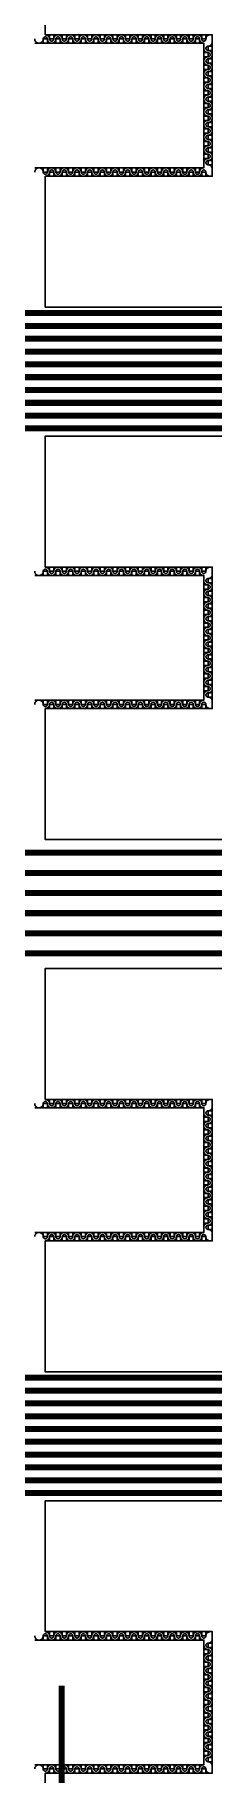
# Model space of a CAD drawing. Extents: x 190.8 to 267.1, y 124 to 174.8.
# Drawn here: x 237.24 to 240.18, y 135.01 to 163.75 of the extents above; entities that cross this region are included whole.
import ezdxf

# ---------------------------------------------------------------- set-up
doc = ezdxf.new("R2010")
doc.units = 0
doc.header["$MEASUREMENT"] = 0

msp = doc.modelspace()

# ---------------------------------------------------------------- linework, layer by layer
for points in [[(237.42, 161.411), (237.42, 159.246), (252.42, 159.246), (253.841, 160.648), (253.841, 164.513), (252.42, 165.916), (237.42, 165.916), (237.42, 163.751), (240.185, 163.751), (240.185, 161.411)], [(237.42, 152.611), (237.42, 150.446), (252.42, 150.446), (253.841, 151.848), (253.841, 155.713), (252.42, 157.116), (237.42, 157.116), (237.42, 154.951), (240.185, 154.951), (240.185, 152.611)], [(237.42, 143.811), (237.42, 141.646), (252.42, 141.646), (253.841, 143.048), (253.841, 146.913), (252.42, 148.316), (237.42, 148.316), (237.42, 146.151), (240.185, 146.151), (240.185, 143.811)], [(237.42, 135.011), (237.42, 132.846), (252.42, 132.846), (253.841, 134.248), (253.841, 138.113), (252.42, 139.516), (237.42, 139.516), (237.42, 137.351), (240.185, 137.351), (240.185, 135.011)]]:
    msp.add_lwpolyline(points, close=True)
for points in [[(237.315, 163.611), (237.309, 163.611), (237.303, 163.612), (237.297, 163.613), (237.292, 163.614), (237.286, 163.616), (237.276, 163.622), (237.272, 163.625), (237.267, 163.629), (237.263, 163.633), (237.259, 163.638), (237.256, 163.642), (237.25, 163.652), (237.248, 163.658), (237.247, 163.663), (237.246, 163.669), (237.245, 163.675), (237.245, 163.681)], [(237.245, 161.551), (240.045, 161.551), (240.045, 163.611), (237.245, 163.611)], [(237.315, 163.611), (237.32, 163.611), (237.326, 163.612), (237.332, 163.613), (237.337, 163.614), (237.343, 163.616), (237.353, 163.622), (237.358, 163.625), (237.362, 163.629), (237.366, 163.633), (237.37, 163.638), (237.373, 163.642), (237.379, 163.652), (237.381, 163.658), (237.383, 163.663), (237.384, 163.669), (237.384, 163.675), (237.385, 163.681)], [(237.385, 163.681), (237.385, 163.685), (237.386, 163.689), (237.387, 163.693), (237.388, 163.696), (237.39, 163.7), (237.393, 163.703), (237.396, 163.706), (237.399, 163.709), (237.402, 163.711), (237.406, 163.713), (237.41, 163.714), (237.414, 163.715), (237.418, 163.716), (237.422, 163.716), (237.426, 163.715), (237.43, 163.714), (237.434, 163.713), (237.437, 163.711), (237.441, 163.709), (237.444, 163.706), (237.446, 163.703), (237.449, 163.7), (237.451, 163.696), (237.453, 163.693), (237.454, 163.689), (237.454, 163.685), (237.455, 163.681)], [(237.455, 163.611), (237.455, 163.681), (237.385, 163.681), (237.385, 163.611)], [(237.49, 163.681), (237.489, 163.686), (237.489, 163.692), (237.488, 163.698), (237.486, 163.703), (237.484, 163.709), (237.478, 163.719), (237.475, 163.724), (237.471, 163.728), (237.467, 163.732), (237.463, 163.736), (237.458, 163.739), (237.448, 163.745), (237.442, 163.747), (237.437, 163.749), (237.431, 163.75), (237.425, 163.75), (237.42, 163.751)], [(237.455, 163.681), (237.455, 163.675), (237.456, 163.669), (237.457, 163.663), (237.458, 163.658), (237.46, 163.652), (237.466, 163.642), (237.469, 163.638), (237.473, 163.633), (237.477, 163.629), (237.482, 163.625), (237.486, 163.622), (237.496, 163.616), (237.502, 163.614), (237.507, 163.613), (237.513, 163.612), (237.519, 163.611), (237.525, 163.611)], [(237.49, 163.751), (237.49, 163.681), (237.56, 163.681), (237.56, 163.751)], [(237.56, 163.681), (237.559, 163.677), (237.559, 163.673), (237.558, 163.669), (237.556, 163.665), (237.554, 163.661), (237.551, 163.658), (237.549, 163.655), (237.546, 163.653), (237.542, 163.65), (237.538, 163.648), (237.535, 163.647), (237.531, 163.646), (237.527, 163.646), (237.523, 163.646), (237.519, 163.646), (237.515, 163.647), (237.511, 163.648), (237.507, 163.65), (237.504, 163.653), (237.501, 163.655), (237.498, 163.658), (237.495, 163.661), (237.493, 163.665), (237.492, 163.669), (237.491, 163.673), (237.49, 163.677), (237.49, 163.681)], [(237.525, 163.611), (237.53, 163.611), (237.536, 163.612), (237.542, 163.613), (237.547, 163.614), (237.553, 163.616), (237.563, 163.622), (237.568, 163.625), (237.572, 163.629), (237.576, 163.633), (237.58, 163.638), (237.583, 163.642), (237.589, 163.652), (237.591, 163.658), (237.593, 163.663), (237.594, 163.669), (237.594, 163.675), (237.595, 163.681)], [(237.63, 163.751), (237.624, 163.75), (237.618, 163.75), (237.612, 163.749), (237.607, 163.747), (237.601, 163.745), (237.591, 163.739), (237.587, 163.736), (237.582, 163.732), (237.578, 163.728), (237.574, 163.724), (237.571, 163.719), (237.565, 163.709), (237.563, 163.703), (237.562, 163.698), (237.561, 163.692), (237.56, 163.686), (237.56, 163.681)], [(237.595, 163.681), (237.595, 163.685), (237.596, 163.689), (237.597, 163.693), (237.598, 163.696), (237.6, 163.7), (237.603, 163.703), (237.606, 163.706), (237.609, 163.709), (237.612, 163.711), (237.616, 163.713), (237.62, 163.714), (237.624, 163.715), (237.628, 163.716), (237.632, 163.716), (237.636, 163.715), (237.64, 163.714), (237.644, 163.713), (237.647, 163.711), (237.651, 163.709), (237.654, 163.706), (237.656, 163.703), (237.659, 163.7), (237.661, 163.696), (237.663, 163.693), (237.664, 163.689), (237.664, 163.685), (237.665, 163.681)], [(237.665, 163.611), (237.665, 163.681), (237.595, 163.681), (237.595, 163.611)], [(237.7, 163.681), (237.699, 163.686), (237.699, 163.692), (237.698, 163.698), (237.696, 163.703), (237.694, 163.709), (237.688, 163.719), (237.685, 163.724), (237.681, 163.728), (237.677, 163.732), (237.673, 163.736), (237.668, 163.739), (237.658, 163.745), (237.652, 163.747), (237.647, 163.749), (237.641, 163.75), (237.635, 163.75), (237.63, 163.751)], [(237.665, 163.681), (237.665, 163.675), (237.666, 163.669), (237.667, 163.663), (237.668, 163.658), (237.67, 163.652), (237.676, 163.642), (237.679, 163.638), (237.683, 163.633), (237.687, 163.629), (237.692, 163.625), (237.696, 163.622), (237.706, 163.616), (237.712, 163.614), (237.717, 163.613), (237.723, 163.612), (237.729, 163.611), (237.735, 163.611)], [(237.7, 163.751), (237.7, 163.681), (237.77, 163.681), (237.77, 163.751)], [(237.77, 163.681), (237.769, 163.677), (237.769, 163.673), (237.768, 163.669), (237.766, 163.665), (237.764, 163.661), (237.761, 163.658), (237.759, 163.655), (237.756, 163.653), (237.752, 163.65), (237.748, 163.648), (237.745, 163.647), (237.741, 163.646), (237.737, 163.646), (237.733, 163.646), (237.729, 163.646), (237.725, 163.647), (237.721, 163.648), (237.717, 163.65), (237.714, 163.653), (237.711, 163.655), (237.708, 163.658), (237.705, 163.661), (237.703, 163.665), (237.702, 163.669), (237.701, 163.673), (237.7, 163.677), (237.7, 163.681)], [(237.735, 163.611), (237.74, 163.611), (237.746, 163.612), (237.752, 163.613), (237.757, 163.614), (237.763, 163.616), (237.773, 163.622), (237.778, 163.625), (237.782, 163.629), (237.786, 163.633), (237.79, 163.638), (237.793, 163.642), (237.799, 163.652), (237.801, 163.658), (237.803, 163.663), (237.804, 163.669), (237.804, 163.675), (237.805, 163.681)], [(237.84, 163.751), (237.834, 163.75), (237.828, 163.75), (237.822, 163.749), (237.817, 163.747), (237.811, 163.745), (237.801, 163.739), (237.797, 163.736), (237.792, 163.732), (237.788, 163.728), (237.784, 163.724), (237.781, 163.719), (237.775, 163.709), (237.773, 163.703), (237.772, 163.698), (237.771, 163.692), (237.77, 163.686), (237.77, 163.681)], [(237.805, 163.681), (237.805, 163.685), (237.806, 163.689), (237.807, 163.693), (237.808, 163.696), (237.81, 163.7), (237.813, 163.703), (237.816, 163.706), (237.819, 163.709), (237.822, 163.711), (237.826, 163.713), (237.83, 163.714), (237.834, 163.715), (237.838, 163.716), (237.842, 163.716), (237.846, 163.715), (237.85, 163.714), (237.854, 163.713), (237.857, 163.711), (237.861, 163.709), (237.864, 163.706), (237.866, 163.703), (237.869, 163.7), (237.871, 163.696), (237.873, 163.693), (237.874, 163.689), (237.874, 163.685), (237.875, 163.681)], [(237.875, 163.611), (237.875, 163.681), (237.805, 163.681), (237.805, 163.611)], [(237.91, 163.681), (237.909, 163.686), (237.909, 163.692), (237.908, 163.698), (237.906, 163.703), (237.904, 163.709), (237.898, 163.719), (237.895, 163.724), (237.891, 163.728), (237.887, 163.732), (237.883, 163.736), (237.878, 163.739), (237.868, 163.745), (237.862, 163.747), (237.857, 163.749), (237.851, 163.75), (237.845, 163.75), (237.84, 163.751)], [(237.875, 163.681), (237.875, 163.675), (237.876, 163.669), (237.877, 163.663), (237.878, 163.658), (237.88, 163.652), (237.886, 163.642), (237.889, 163.638), (237.893, 163.633), (237.897, 163.629), (237.902, 163.625), (237.906, 163.622), (237.916, 163.616), (237.922, 163.614), (237.927, 163.613), (237.933, 163.612), (237.939, 163.611), (237.945, 163.611)], [(237.91, 163.751), (237.91, 163.681), (237.98, 163.681), (237.98, 163.751)], [(237.98, 163.681), (237.979, 163.677), (237.979, 163.673), (237.978, 163.669), (237.976, 163.665), (237.974, 163.661), (237.971, 163.658), (237.969, 163.655), (237.966, 163.653), (237.962, 163.65), (237.958, 163.648), (237.955, 163.647), (237.951, 163.646), (237.947, 163.646), (237.943, 163.646), (237.939, 163.646), (237.935, 163.647), (237.931, 163.648), (237.927, 163.65), (237.924, 163.653), (237.921, 163.655), (237.918, 163.658), (237.915, 163.661), (237.913, 163.665), (237.912, 163.669), (237.911, 163.673), (237.91, 163.677), (237.91, 163.681)], [(237.945, 163.611), (237.95, 163.611), (237.956, 163.612), (237.962, 163.613), (237.967, 163.614), (237.973, 163.616), (237.983, 163.622), (237.988, 163.625), (237.992, 163.629), (237.996, 163.633), (238, 163.638), (238.003, 163.642), (238.009, 163.652), (238.011, 163.658), (238.013, 163.663), (238.014, 163.669), (238.014, 163.675), (238.015, 163.681)], [(238.05, 163.751), (238.044, 163.75), (238.038, 163.75), (238.032, 163.749), (238.027, 163.747), (238.021, 163.745), (238.011, 163.739), (238.007, 163.736), (238.002, 163.732), (237.998, 163.728), (237.994, 163.724), (237.991, 163.719), (237.985, 163.709), (237.983, 163.703), (237.982, 163.698), (237.981, 163.692), (237.98, 163.686), (237.98, 163.681)], [(238.015, 163.681), (238.015, 163.685), (238.016, 163.689), (238.017, 163.693), (238.018, 163.696), (238.02, 163.7), (238.023, 163.703), (238.026, 163.706), (238.029, 163.709), (238.032, 163.711), (238.036, 163.713), (238.04, 163.714), (238.044, 163.715), (238.048, 163.716), (238.052, 163.716), (238.056, 163.715), (238.06, 163.714), (238.064, 163.713), (238.067, 163.711), (238.071, 163.709), (238.074, 163.706), (238.076, 163.703), (238.079, 163.7), (238.081, 163.696), (238.083, 163.693), (238.084, 163.689), (238.084, 163.685), (238.085, 163.681)], [(238.085, 163.611), (238.085, 163.681), (238.015, 163.681), (238.015, 163.611)], [(238.12, 163.681), (238.119, 163.686), (238.119, 163.692), (238.118, 163.698), (238.116, 163.703), (238.114, 163.709), (238.108, 163.719), (238.105, 163.724), (238.101, 163.728), (238.097, 163.732), (238.093, 163.736), (238.088, 163.739), (238.078, 163.745), (238.072, 163.747), (238.067, 163.749), (238.061, 163.75), (238.055, 163.75), (238.05, 163.751)], [(238.085, 163.681), (238.085, 163.675), (238.086, 163.669), (238.087, 163.663), (238.088, 163.658), (238.09, 163.652), (238.096, 163.642), (238.099, 163.638), (238.103, 163.633), (238.107, 163.629), (238.112, 163.625), (238.116, 163.622), (238.126, 163.616), (238.132, 163.614), (238.137, 163.613), (238.143, 163.612), (238.149, 163.611), (238.155, 163.611)], [(238.12, 163.751), (238.12, 163.681), (238.19, 163.681), (238.19, 163.751)], [(238.19, 163.681), (238.189, 163.677), (238.189, 163.673), (238.188, 163.669), (238.186, 163.665), (238.184, 163.661), (238.181, 163.658), (238.179, 163.655), (238.176, 163.653), (238.172, 163.65), (238.168, 163.648), (238.165, 163.647), (238.161, 163.646), (238.157, 163.646), (238.153, 163.646), (238.149, 163.646), (238.145, 163.647), (238.141, 163.648), (238.137, 163.65), (238.134, 163.653), (238.131, 163.655), (238.128, 163.658), (238.125, 163.661), (238.123, 163.665), (238.122, 163.669), (238.121, 163.673), (238.12, 163.677), (238.12, 163.681)], [(238.155, 163.611), (238.16, 163.611), (238.166, 163.612), (238.172, 163.613), (238.177, 163.614), (238.183, 163.616), (238.193, 163.622), (238.198, 163.625), (238.202, 163.629), (238.206, 163.633), (238.21, 163.638), (238.213, 163.642), (238.219, 163.652), (238.221, 163.658), (238.223, 163.663), (238.224, 163.669), (238.224, 163.675), (238.225, 163.681)], [(238.26, 163.751), (238.254, 163.75), (238.248, 163.75), (238.242, 163.749), (238.237, 163.747), (238.231, 163.745), (238.221, 163.739), (238.217, 163.736), (238.212, 163.732), (238.208, 163.728), (238.204, 163.724), (238.201, 163.719), (238.195, 163.709), (238.193, 163.703), (238.192, 163.698), (238.191, 163.692), (238.19, 163.686), (238.19, 163.681)], [(238.225, 163.681), (238.225, 163.685), (238.226, 163.689), (238.227, 163.693), (238.228, 163.696), (238.23, 163.7), (238.233, 163.703), (238.236, 163.706), (238.239, 163.709), (238.242, 163.711), (238.246, 163.713), (238.25, 163.714), (238.254, 163.715), (238.258, 163.716), (238.262, 163.716), (238.266, 163.715), (238.27, 163.714), (238.274, 163.713), (238.277, 163.711), (238.281, 163.709), (238.284, 163.706), (238.286, 163.703), (238.289, 163.7), (238.291, 163.696), (238.293, 163.693), (238.294, 163.689), (238.294, 163.685), (238.295, 163.681)], [(238.295, 163.611), (238.295, 163.681), (238.225, 163.681), (238.225, 163.611)], [(238.33, 163.681), (238.329, 163.686), (238.329, 163.692), (238.328, 163.698), (238.326, 163.703), (238.324, 163.709), (238.318, 163.719), (238.315, 163.724), (238.311, 163.728), (238.307, 163.732), (238.303, 163.736), (238.298, 163.739), (238.288, 163.745), (238.282, 163.747), (238.277, 163.749), (238.271, 163.75), (238.265, 163.75), (238.26, 163.751)], [(238.295, 163.681), (238.295, 163.675), (238.296, 163.669), (238.297, 163.663), (238.298, 163.658), (238.3, 163.652), (238.306, 163.642), (238.309, 163.638), (238.313, 163.633), (238.317, 163.629), (238.322, 163.625), (238.326, 163.622), (238.336, 163.616), (238.342, 163.614), (238.347, 163.613), (238.353, 163.612), (238.359, 163.611), (238.365, 163.611)], [(238.33, 163.751), (238.33, 163.681), (238.4, 163.681), (238.4, 163.751)], [(238.4, 163.681), (238.399, 163.677), (238.399, 163.673), (238.398, 163.669), (238.396, 163.665), (238.394, 163.661), (238.391, 163.658), (238.389, 163.655), (238.386, 163.653), (238.382, 163.65), (238.378, 163.648), (238.375, 163.647), (238.371, 163.646), (238.367, 163.646), (238.363, 163.646), (238.359, 163.646), (238.355, 163.647), (238.351, 163.648), (238.347, 163.65), (238.344, 163.653), (238.341, 163.655), (238.338, 163.658), (238.335, 163.661), (238.333, 163.665), (238.332, 163.669), (238.331, 163.673), (238.33, 163.677), (238.33, 163.681)], [(238.365, 163.611), (238.37, 163.611), (238.376, 163.612), (238.382, 163.613), (238.387, 163.614), (238.393, 163.616), (238.403, 163.622), (238.408, 163.625), (238.412, 163.629), (238.416, 163.633), (238.42, 163.638), (238.423, 163.642), (238.429, 163.652), (238.431, 163.658), (238.433, 163.663), (238.434, 163.669), (238.434, 163.675), (238.435, 163.681)], [(238.47, 163.751), (238.464, 163.75), (238.458, 163.75), (238.452, 163.749), (238.447, 163.747), (238.441, 163.745), (238.431, 163.739), (238.427, 163.736), (238.422, 163.732), (238.418, 163.728), (238.414, 163.724), (238.411, 163.719), (238.405, 163.709), (238.403, 163.703), (238.402, 163.698), (238.401, 163.692), (238.4, 163.686), (238.4, 163.681)], [(238.435, 163.681), (238.435, 163.685), (238.436, 163.689), (238.437, 163.693), (238.438, 163.696), (238.44, 163.7), (238.443, 163.703), (238.446, 163.706), (238.449, 163.709), (238.452, 163.711), (238.456, 163.713), (238.46, 163.714), (238.464, 163.715), (238.468, 163.716), (238.472, 163.716), (238.476, 163.715), (238.48, 163.714), (238.484, 163.713), (238.487, 163.711), (238.491, 163.709), (238.494, 163.706), (238.496, 163.703), (238.499, 163.7), (238.501, 163.696), (238.503, 163.693), (238.504, 163.689), (238.504, 163.685), (238.505, 163.681)], [(238.505, 163.611), (238.505, 163.681), (238.435, 163.681), (238.435, 163.611)], [(238.54, 163.681), (238.539, 163.686), (238.539, 163.692), (238.538, 163.698), (238.536, 163.703), (238.534, 163.709), (238.528, 163.719), (238.525, 163.724), (238.521, 163.728), (238.517, 163.732), (238.513, 163.736), (238.508, 163.739), (238.498, 163.745), (238.492, 163.747), (238.487, 163.749), (238.481, 163.75), (238.475, 163.75), (238.47, 163.751)], [(238.505, 163.681), (238.505, 163.675), (238.506, 163.669), (238.507, 163.663), (238.508, 163.658), (238.51, 163.652), (238.516, 163.642), (238.519, 163.638), (238.523, 163.633), (238.527, 163.629), (238.532, 163.625), (238.536, 163.622), (238.546, 163.616), (238.552, 163.614), (238.557, 163.613), (238.563, 163.612), (238.569, 163.611), (238.575, 163.611)], [(238.54, 163.751), (238.54, 163.681), (238.61, 163.681), (238.61, 163.751)], [(238.61, 163.681), (238.609, 163.677), (238.609, 163.673), (238.608, 163.669), (238.606, 163.665), (238.604, 163.661), (238.601, 163.658), (238.599, 163.655), (238.596, 163.653), (238.592, 163.65), (238.588, 163.648), (238.585, 163.647), (238.581, 163.646), (238.577, 163.646), (238.573, 163.646), (238.569, 163.646), (238.565, 163.647), (238.561, 163.648), (238.557, 163.65), (238.554, 163.653), (238.551, 163.655), (238.548, 163.658), (238.545, 163.661), (238.543, 163.665), (238.542, 163.669), (238.541, 163.673), (238.54, 163.677), (238.54, 163.681)], [(238.575, 163.611), (238.58, 163.611), (238.586, 163.612), (238.592, 163.613), (238.597, 163.614), (238.603, 163.616), (238.613, 163.622), (238.618, 163.625), (238.622, 163.629), (238.626, 163.633), (238.63, 163.638), (238.633, 163.642), (238.639, 163.652), (238.641, 163.658), (238.643, 163.663), (238.644, 163.669), (238.644, 163.675), (238.645, 163.681)], [(238.68, 163.751), (238.674, 163.75), (238.668, 163.75), (238.662, 163.749), (238.657, 163.747), (238.651, 163.745), (238.641, 163.739), (238.637, 163.736), (238.632, 163.732), (238.628, 163.728), (238.624, 163.724), (238.621, 163.719), (238.615, 163.709), (238.613, 163.703), (238.612, 163.698), (238.611, 163.692), (238.61, 163.686), (238.61, 163.681)], [(238.645, 163.681), (238.645, 163.685), (238.646, 163.689), (238.647, 163.693), (238.648, 163.696), (238.65, 163.7), (238.653, 163.703), (238.656, 163.706), (238.659, 163.709), (238.662, 163.711), (238.666, 163.713), (238.67, 163.714), (238.674, 163.715), (238.678, 163.716), (238.682, 163.716), (238.686, 163.715), (238.69, 163.714), (238.694, 163.713), (238.697, 163.711), (238.701, 163.709), (238.704, 163.706), (238.706, 163.703), (238.709, 163.7), (238.711, 163.696), (238.713, 163.693), (238.714, 163.689), (238.714, 163.685), (238.715, 163.681)], [(238.715, 163.611), (238.715, 163.681), (238.645, 163.681), (238.645, 163.611)], [(238.75, 163.681), (238.749, 163.686), (238.749, 163.692), (238.748, 163.698), (238.746, 163.703), (238.744, 163.709), (238.738, 163.719), (238.735, 163.724), (238.731, 163.728), (238.727, 163.732), (238.723, 163.736), (238.718, 163.739), (238.708, 163.745), (238.702, 163.747), (238.697, 163.749), (238.691, 163.75), (238.685, 163.75), (238.68, 163.751)], [(238.715, 163.681), (238.715, 163.675), (238.716, 163.669), (238.717, 163.663), (238.718, 163.658), (238.72, 163.652), (238.726, 163.642), (238.729, 163.638), (238.733, 163.633), (238.737, 163.629), (238.742, 163.625), (238.746, 163.622), (238.756, 163.616), (238.762, 163.614), (238.767, 163.613), (238.773, 163.612), (238.779, 163.611), (238.785, 163.611)], [(238.75, 163.751), (238.75, 163.681), (238.82, 163.681), (238.82, 163.751)], [(238.82, 163.681), (238.819, 163.677), (238.819, 163.673), (238.818, 163.669), (238.816, 163.665), (238.814, 163.661), (238.811, 163.658), (238.809, 163.655), (238.806, 163.653), (238.802, 163.65), (238.798, 163.648), (238.795, 163.647), (238.791, 163.646), (238.787, 163.646), (238.783, 163.646), (238.779, 163.646), (238.775, 163.647), (238.771, 163.648), (238.767, 163.65), (238.764, 163.653), (238.761, 163.655), (238.758, 163.658), (238.755, 163.661), (238.753, 163.665), (238.752, 163.669), (238.751, 163.673), (238.75, 163.677), (238.75, 163.681)], [(238.785, 163.611), (238.79, 163.611), (238.796, 163.612), (238.802, 163.613), (238.807, 163.614), (238.813, 163.616), (238.823, 163.622), (238.828, 163.625), (238.832, 163.629), (238.836, 163.633), (238.84, 163.638), (238.843, 163.642), (238.849, 163.652), (238.851, 163.658), (238.853, 163.663), (238.854, 163.669), (238.854, 163.675), (238.855, 163.681)], [(238.89, 163.751), (238.884, 163.75), (238.878, 163.75), (238.872, 163.749), (238.867, 163.747), (238.861, 163.745), (238.851, 163.739), (238.847, 163.736), (238.842, 163.732), (238.838, 163.728), (238.834, 163.724), (238.831, 163.719), (238.825, 163.709), (238.823, 163.703), (238.822, 163.698), (238.821, 163.692), (238.82, 163.686), (238.82, 163.681)], [(238.855, 163.681), (238.855, 163.685), (238.856, 163.689), (238.857, 163.693), (238.858, 163.696), (238.86, 163.7), (238.863, 163.703), (238.866, 163.706), (238.869, 163.709), (238.872, 163.711), (238.876, 163.713), (238.88, 163.714), (238.884, 163.715), (238.888, 163.716), (238.892, 163.716), (238.896, 163.715), (238.9, 163.714), (238.904, 163.713), (238.907, 163.711), (238.911, 163.709), (238.914, 163.706), (238.916, 163.703), (238.919, 163.7), (238.921, 163.696), (238.923, 163.693), (238.924, 163.689), (238.924, 163.685), (238.925, 163.681)], [(238.925, 163.611), (238.925, 163.681), (238.855, 163.681), (238.855, 163.611)], [(238.96, 163.681), (238.959, 163.686), (238.959, 163.692), (238.958, 163.698), (238.956, 163.703), (238.954, 163.709), (238.948, 163.719), (238.945, 163.724), (238.941, 163.728), (238.937, 163.732), (238.933, 163.736), (238.928, 163.739), (238.918, 163.745), (238.912, 163.747), (238.907, 163.749), (238.901, 163.75), (238.895, 163.75), (238.89, 163.751)], [(238.925, 163.681), (238.925, 163.675), (238.926, 163.669), (238.927, 163.663), (238.928, 163.658), (238.93, 163.652), (238.936, 163.642), (238.939, 163.638), (238.943, 163.633), (238.947, 163.629), (238.952, 163.625), (238.956, 163.622), (238.966, 163.616), (238.972, 163.614), (238.977, 163.613), (238.983, 163.612), (238.989, 163.611), (238.995, 163.611)], [(238.96, 163.751), (238.96, 163.681), (239.03, 163.681), (239.03, 163.751)], [(239.03, 163.681), (239.029, 163.677), (239.029, 163.673), (239.028, 163.669), (239.026, 163.665), (239.024, 163.661), (239.021, 163.658), (239.019, 163.655), (239.016, 163.653), (239.012, 163.65), (239.008, 163.648), (239.005, 163.647), (239.001, 163.646), (238.997, 163.646), (238.993, 163.646), (238.989, 163.646), (238.985, 163.647), (238.981, 163.648), (238.977, 163.65), (238.974, 163.653), (238.971, 163.655), (238.968, 163.658), (238.965, 163.661), (238.963, 163.665), (238.962, 163.669), (238.961, 163.673), (238.96, 163.677), (238.96, 163.681)], [(238.995, 163.611), (239, 163.611), (239.006, 163.612), (239.012, 163.613), (239.017, 163.614), (239.023, 163.616), (239.033, 163.622), (239.038, 163.625), (239.042, 163.629), (239.046, 163.633), (239.05, 163.638), (239.053, 163.642), (239.059, 163.652), (239.061, 163.658), (239.063, 163.663), (239.064, 163.669), (239.064, 163.675), (239.065, 163.681)], [(239.1, 163.751), (239.094, 163.75), (239.088, 163.75), (239.082, 163.749), (239.077, 163.747), (239.071, 163.745), (239.061, 163.739), (239.057, 163.736), (239.052, 163.732), (239.048, 163.728), (239.044, 163.724), (239.041, 163.719), (239.035, 163.709), (239.033, 163.703), (239.032, 163.698), (239.031, 163.692), (239.03, 163.686), (239.03, 163.681)], [(239.065, 163.681), (239.065, 163.685), (239.066, 163.689), (239.067, 163.693), (239.068, 163.696), (239.07, 163.7), (239.073, 163.703), (239.076, 163.706), (239.079, 163.709), (239.082, 163.711), (239.086, 163.713), (239.09, 163.714), (239.094, 163.715), (239.098, 163.716), (239.102, 163.716), (239.106, 163.715), (239.11, 163.714), (239.114, 163.713), (239.117, 163.711), (239.121, 163.709), (239.124, 163.706), (239.126, 163.703), (239.129, 163.7), (239.131, 163.696), (239.133, 163.693), (239.134, 163.689), (239.134, 163.685), (239.135, 163.681)], [(239.135, 163.611), (239.135, 163.681), (239.065, 163.681), (239.065, 163.611)], [(239.17, 163.681), (239.169, 163.686), (239.169, 163.692), (239.168, 163.698), (239.166, 163.703), (239.164, 163.709), (239.158, 163.719), (239.155, 163.724), (239.151, 163.728), (239.147, 163.732), (239.143, 163.736), (239.138, 163.739), (239.128, 163.745), (239.122, 163.747), (239.117, 163.749), (239.111, 163.75), (239.105, 163.75), (239.1, 163.751)], [(239.135, 163.681), (239.135, 163.675), (239.136, 163.669), (239.137, 163.663), (239.138, 163.658), (239.14, 163.652), (239.146, 163.642), (239.149, 163.638), (239.153, 163.633), (239.157, 163.629), (239.162, 163.625), (239.166, 163.622), (239.176, 163.616), (239.182, 163.614), (239.187, 163.613), (239.193, 163.612), (239.199, 163.611), (239.205, 163.611)], [(239.17, 163.751), (239.17, 163.681), (239.24, 163.681), (239.24, 163.751)], [(239.24, 163.681), (239.239, 163.677), (239.239, 163.673), (239.238, 163.669), (239.236, 163.665), (239.234, 163.661), (239.231, 163.658), (239.229, 163.655), (239.226, 163.653), (239.222, 163.65), (239.218, 163.648), (239.215, 163.647), (239.211, 163.646), (239.207, 163.646), (239.203, 163.646), (239.199, 163.646), (239.195, 163.647), (239.191, 163.648), (239.187, 163.65), (239.184, 163.653), (239.181, 163.655), (239.178, 163.658), (239.175, 163.661), (239.173, 163.665), (239.172, 163.669), (239.171, 163.673), (239.17, 163.677), (239.17, 163.681)], [(239.205, 163.611), (239.21, 163.611), (239.216, 163.612), (239.222, 163.613), (239.227, 163.614), (239.233, 163.616), (239.243, 163.622), (239.248, 163.625), (239.252, 163.629), (239.256, 163.633), (239.26, 163.638), (239.263, 163.642), (239.269, 163.652), (239.271, 163.658), (239.273, 163.663), (239.274, 163.669), (239.274, 163.675), (239.275, 163.681)], [(239.31, 163.751), (239.304, 163.75), (239.298, 163.75), (239.292, 163.749), (239.287, 163.747), (239.281, 163.745), (239.271, 163.739), (239.267, 163.736), (239.262, 163.732), (239.258, 163.728), (239.254, 163.724), (239.251, 163.719), (239.245, 163.709), (239.243, 163.703), (239.242, 163.698), (239.241, 163.692), (239.24, 163.686), (239.24, 163.681)], [(239.275, 163.681), (239.275, 163.685), (239.276, 163.689), (239.277, 163.693), (239.278, 163.696), (239.28, 163.7), (239.283, 163.703), (239.286, 163.706), (239.289, 163.709), (239.292, 163.711), (239.296, 163.713), (239.3, 163.714), (239.304, 163.715), (239.308, 163.716), (239.312, 163.716), (239.316, 163.715), (239.32, 163.714), (239.324, 163.713), (239.327, 163.711), (239.331, 163.709), (239.334, 163.706), (239.336, 163.703), (239.339, 163.7), (239.341, 163.696), (239.343, 163.693), (239.344, 163.689), (239.344, 163.685), (239.345, 163.681)], [(239.345, 163.611), (239.345, 163.681), (239.275, 163.681), (239.275, 163.611)], [(239.38, 163.681), (239.379, 163.686), (239.379, 163.692), (239.378, 163.698), (239.376, 163.703), (239.374, 163.709), (239.368, 163.719), (239.365, 163.724), (239.361, 163.728), (239.357, 163.732), (239.353, 163.736), (239.348, 163.739), (239.338, 163.745), (239.332, 163.747), (239.327, 163.749), (239.321, 163.75), (239.315, 163.75), (239.31, 163.751)], [(239.345, 163.681), (239.345, 163.675), (239.346, 163.669), (239.347, 163.663), (239.348, 163.658), (239.35, 163.652), (239.356, 163.642), (239.359, 163.638), (239.363, 163.633), (239.367, 163.629), (239.372, 163.625), (239.376, 163.622), (239.386, 163.616), (239.392, 163.614), (239.397, 163.613), (239.403, 163.612), (239.409, 163.611), (239.415, 163.611)], [(239.38, 163.751), (239.38, 163.681), (239.45, 163.681), (239.45, 163.751)], [(239.45, 163.681), (239.449, 163.677), (239.449, 163.673), (239.448, 163.669), (239.446, 163.665), (239.444, 163.661), (239.441, 163.658), (239.439, 163.655), (239.436, 163.653), (239.432, 163.65), (239.428, 163.648), (239.425, 163.647), (239.421, 163.646), (239.417, 163.646), (239.413, 163.646), (239.409, 163.646), (239.405, 163.647), (239.401, 163.648), (239.397, 163.65), (239.394, 163.653), (239.391, 163.655), (239.388, 163.658), (239.385, 163.661), (239.383, 163.665), (239.382, 163.669), (239.381, 163.673), (239.38, 163.677), (239.38, 163.681)], [(239.415, 163.611), (239.42, 163.611), (239.426, 163.612), (239.432, 163.613), (239.437, 163.614), (239.443, 163.616), (239.453, 163.622), (239.458, 163.625), (239.462, 163.629), (239.466, 163.633), (239.47, 163.638), (239.473, 163.642), (239.479, 163.652), (239.481, 163.658), (239.483, 163.663), (239.484, 163.669), (239.484, 163.675), (239.485, 163.681)], [(239.52, 163.751), (239.514, 163.75), (239.508, 163.75), (239.502, 163.749), (239.497, 163.747), (239.491, 163.745), (239.481, 163.739), (239.477, 163.736), (239.472, 163.732), (239.468, 163.728), (239.464, 163.724), (239.461, 163.719), (239.455, 163.709), (239.453, 163.703), (239.452, 163.698), (239.451, 163.692), (239.45, 163.686), (239.45, 163.681)], [(239.485, 163.681), (239.485, 163.685), (239.486, 163.689), (239.487, 163.693), (239.488, 163.696), (239.49, 163.7), (239.493, 163.703), (239.496, 163.706), (239.499, 163.709), (239.502, 163.711), (239.506, 163.713), (239.51, 163.714), (239.514, 163.715), (239.518, 163.716), (239.522, 163.716), (239.526, 163.715), (239.53, 163.714), (239.534, 163.713), (239.537, 163.711), (239.541, 163.709), (239.544, 163.706), (239.546, 163.703), (239.549, 163.7), (239.551, 163.696), (239.553, 163.693), (239.554, 163.689), (239.554, 163.685), (239.555, 163.681)], [(239.555, 163.611), (239.555, 163.681), (239.485, 163.681), (239.485, 163.611)], [(239.59, 163.681), (239.589, 163.686), (239.589, 163.692), (239.588, 163.698), (239.586, 163.703), (239.584, 163.709), (239.578, 163.719), (239.575, 163.724), (239.571, 163.728), (239.567, 163.732), (239.563, 163.736), (239.558, 163.739), (239.548, 163.745), (239.542, 163.747), (239.537, 163.749), (239.531, 163.75), (239.525, 163.75), (239.52, 163.751)], [(239.555, 163.681), (239.555, 163.675), (239.556, 163.669), (239.557, 163.663), (239.558, 163.658), (239.56, 163.652), (239.566, 163.642), (239.569, 163.638), (239.573, 163.633), (239.577, 163.629), (239.582, 163.625), (239.586, 163.622), (239.596, 163.616), (239.602, 163.614), (239.607, 163.613), (239.613, 163.612), (239.619, 163.611), (239.625, 163.611)], [(239.59, 163.751), (239.59, 163.681), (239.66, 163.681), (239.66, 163.751)], [(239.66, 163.681), (239.659, 163.677), (239.659, 163.673), (239.658, 163.669), (239.656, 163.665), (239.654, 163.661), (239.651, 163.658), (239.649, 163.655), (239.646, 163.653), (239.642, 163.65), (239.638, 163.648), (239.635, 163.647), (239.631, 163.646), (239.627, 163.646), (239.623, 163.646), (239.619, 163.646), (239.615, 163.647), (239.611, 163.648), (239.607, 163.65), (239.604, 163.653), (239.601, 163.655), (239.598, 163.658), (239.595, 163.661), (239.593, 163.665), (239.592, 163.669), (239.591, 163.673), (239.59, 163.677), (239.59, 163.681)], [(239.625, 163.611), (239.63, 163.611), (239.636, 163.612), (239.642, 163.613), (239.647, 163.614), (239.653, 163.616), (239.663, 163.622), (239.668, 163.625), (239.672, 163.629), (239.676, 163.633), (239.68, 163.638), (239.683, 163.642), (239.689, 163.652), (239.691, 163.658), (239.693, 163.663), (239.694, 163.669), (239.694, 163.675), (239.695, 163.681)], [(239.73, 163.751), (239.724, 163.75), (239.718, 163.75), (239.712, 163.749), (239.707, 163.747), (239.701, 163.745), (239.691, 163.739), (239.687, 163.736), (239.682, 163.732), (239.678, 163.728), (239.674, 163.724), (239.671, 163.719), (239.665, 163.709), (239.663, 163.703), (239.662, 163.698), (239.661, 163.692), (239.66, 163.686), (239.66, 163.681)], [(239.695, 163.681), (239.695, 163.685), (239.696, 163.689), (239.697, 163.693), (239.698, 163.696), (239.7, 163.7), (239.703, 163.703), (239.706, 163.706), (239.709, 163.709), (239.712, 163.711), (239.716, 163.713), (239.72, 163.714), (239.724, 163.715), (239.728, 163.716), (239.732, 163.716), (239.736, 163.715), (239.74, 163.714), (239.744, 163.713), (239.747, 163.711), (239.751, 163.709), (239.754, 163.706), (239.756, 163.703), (239.759, 163.7), (239.761, 163.696), (239.763, 163.693), (239.764, 163.689), (239.764, 163.685), (239.765, 163.681)], [(239.765, 163.611), (239.765, 163.681), (239.695, 163.681), (239.695, 163.611)], [(239.8, 163.681), (239.799, 163.686), (239.799, 163.692), (239.798, 163.698), (239.796, 163.703), (239.794, 163.709), (239.788, 163.719), (239.785, 163.724), (239.781, 163.728), (239.777, 163.732), (239.773, 163.736), (239.768, 163.739), (239.758, 163.745), (239.752, 163.747), (239.747, 163.749), (239.741, 163.75), (239.735, 163.75), (239.73, 163.751)], [(239.765, 163.681), (239.765, 163.675), (239.766, 163.669), (239.767, 163.663), (239.768, 163.658), (239.77, 163.652), (239.776, 163.642), (239.779, 163.638), (239.783, 163.633), (239.787, 163.629), (239.792, 163.625), (239.796, 163.622), (239.806, 163.616), (239.812, 163.614), (239.817, 163.613), (239.823, 163.612), (239.829, 163.611), (239.835, 163.611)], [(239.8, 163.751), (239.8, 163.681), (239.87, 163.681), (239.87, 163.751)], [(239.87, 163.681), (239.869, 163.677), (239.869, 163.673), (239.868, 163.669), (239.866, 163.665), (239.864, 163.661), (239.861, 163.658), (239.859, 163.655), (239.856, 163.653), (239.852, 163.65), (239.848, 163.648), (239.845, 163.647), (239.841, 163.646), (239.837, 163.646), (239.833, 163.646), (239.829, 163.646), (239.825, 163.647), (239.821, 163.648), (239.817, 163.65), (239.814, 163.653), (239.811, 163.655), (239.808, 163.658), (239.805, 163.661), (239.803, 163.665), (239.802, 163.669), (239.801, 163.673), (239.8, 163.677), (239.8, 163.681)], [(239.835, 163.611), (239.84, 163.611), (239.846, 163.612), (239.852, 163.613), (239.857, 163.614), (239.863, 163.616), (239.873, 163.622), (239.878, 163.625), (239.882, 163.629), (239.886, 163.633), (239.89, 163.638), (239.893, 163.642), (239.899, 163.652), (239.901, 163.658), (239.903, 163.663), (239.904, 163.669), (239.904, 163.675), (239.905, 163.681)], [(239.94, 163.751), (239.934, 163.75), (239.928, 163.75), (239.922, 163.749), (239.917, 163.747), (239.911, 163.745), (239.901, 163.739), (239.897, 163.736), (239.892, 163.732), (239.888, 163.728), (239.884, 163.724), (239.881, 163.719), (239.875, 163.709), (239.873, 163.703), (239.872, 163.698), (239.871, 163.692), (239.87, 163.686), (239.87, 163.681)], [(239.905, 163.681), (239.905, 163.685), (239.906, 163.689), (239.907, 163.693), (239.908, 163.696), (239.91, 163.7), (239.913, 163.703), (239.916, 163.706), (239.919, 163.709), (239.922, 163.711), (239.926, 163.713), (239.93, 163.714), (239.934, 163.715), (239.938, 163.716), (239.942, 163.716), (239.946, 163.715), (239.95, 163.714), (239.954, 163.713), (239.957, 163.711), (239.961, 163.709), (239.964, 163.706), (239.966, 163.703), (239.969, 163.7), (239.971, 163.696), (239.973, 163.693), (239.974, 163.689), (239.974, 163.685), (239.975, 163.681)], [(239.975, 163.611), (239.975, 163.681), (239.905, 163.681), (239.905, 163.611)], [(240.01, 163.681), (240.009, 163.686), (240.009, 163.692), (240.008, 163.698), (240.006, 163.703), (240.004, 163.709), (239.998, 163.719), (239.995, 163.724), (239.991, 163.728), (239.987, 163.732), (239.983, 163.736), (239.978, 163.739), (239.968, 163.745), (239.962, 163.747), (239.957, 163.749), (239.951, 163.75), (239.945, 163.75), (239.94, 163.751)], [(239.975, 163.681), (239.975, 163.675), (239.976, 163.669), (239.977, 163.663), (239.978, 163.658), (239.98, 163.652), (239.986, 163.642), (239.989, 163.638), (239.993, 163.633), (239.997, 163.629), (240.002, 163.625), (240.006, 163.622), (240.016, 163.616), (240.022, 163.614), (240.027, 163.613), (240.033, 163.612), (240.039, 163.611), (240.045, 163.611)], [(240.01, 163.751), (240.01, 163.681), (240.08, 163.681), (240.08, 163.751)], [(240.08, 163.681), (240.079, 163.677), (240.079, 163.673), (240.078, 163.669), (240.076, 163.665), (240.074, 163.661), (240.071, 163.658), (240.069, 163.655), (240.066, 163.653), (240.062, 163.65), (240.058, 163.648), (240.055, 163.647), (240.051, 163.646), (240.047, 163.646), (240.043, 163.646), (240.039, 163.646), (240.035, 163.647), (240.031, 163.648), (240.027, 163.65), (240.024, 163.653), (240.021, 163.655), (240.018, 163.658), (240.015, 163.661), (240.013, 163.665), (240.012, 163.669), (240.011, 163.673), (240.01, 163.677), (240.01, 163.681)], [(240.15, 163.751), (240.144, 163.75), (240.138, 163.75), (240.132, 163.749), (240.127, 163.747), (240.121, 163.745), (240.111, 163.739), (240.107, 163.736), (240.102, 163.732), (240.098, 163.728), (240.094, 163.724), (240.091, 163.719), (240.085, 163.709), (240.083, 163.703), (240.082, 163.698), (240.081, 163.692), (240.08, 163.686), (240.08, 163.681)], [(240.115, 163.561), (240.111, 163.56), (240.107, 163.56), (240.103, 163.559), (240.099, 163.557), (240.095, 163.555), (240.092, 163.552), (240.089, 163.55), (240.087, 163.547), (240.084, 163.543), (240.082, 163.539), (240.081, 163.536), (240.08, 163.532), (240.08, 163.528), (240.08, 163.524), (240.08, 163.52), (240.081, 163.516), (240.082, 163.512), (240.084, 163.508), (240.087, 163.505), (240.089, 163.502), (240.092, 163.499), (240.095, 163.496), (240.099, 163.494), (240.103, 163.493), (240.107, 163.492), (240.111, 163.491), (240.115, 163.491)], [(240.185, 163.631), (240.184, 163.625), (240.184, 163.619), (240.183, 163.613), (240.181, 163.608), (240.179, 163.602), (240.173, 163.592), (240.17, 163.588), (240.166, 163.583), (240.162, 163.579), (240.158, 163.575), (240.153, 163.572), (240.143, 163.566), (240.137, 163.564), (240.132, 163.563), (240.126, 163.562), (240.12, 163.561), (240.115, 163.561)], [(240.185, 163.561), (240.115, 163.561), (240.115, 163.491), (240.185, 163.491)], [(240.045, 163.526), (240.045, 163.52), (240.046, 163.514), (240.047, 163.508), (240.048, 163.503), (240.05, 163.497), (240.056, 163.487), (240.059, 163.483), (240.063, 163.478), (240.067, 163.474), (240.072, 163.47), (240.076, 163.467), (240.086, 163.461), (240.092, 163.459), (240.097, 163.458), (240.103, 163.457), (240.109, 163.456), (240.115, 163.456)], [(240.045, 163.386), (240.115, 163.386), (240.115, 163.456), (240.045, 163.456)], [(240.115, 163.386), (240.109, 163.385), (240.103, 163.385), (240.097, 163.384), (240.092, 163.382), (240.086, 163.38), (240.076, 163.374), (240.072, 163.371), (240.067, 163.367), (240.063, 163.363), (240.059, 163.359), (240.056, 163.354), (240.05, 163.344), (240.048, 163.338), (240.047, 163.333), (240.046, 163.327), (240.045, 163.321), (240.045, 163.316)], [(240.045, 163.316), (240.045, 163.31), (240.046, 163.304), (240.047, 163.298), (240.048, 163.293), (240.05, 163.287), (240.056, 163.277), (240.059, 163.273), (240.063, 163.268), (240.067, 163.264), (240.072, 163.26), (240.076, 163.257), (240.086, 163.251), (240.092, 163.249), (240.097, 163.248), (240.103, 163.247), (240.109, 163.246), (240.115, 163.246)], [(240.045, 163.176), (240.115, 163.176), (240.115, 163.246), (240.045, 163.246)], [(240.115, 163.351), (240.111, 163.35), (240.107, 163.35), (240.103, 163.349), (240.099, 163.347), (240.095, 163.345), (240.092, 163.342), (240.089, 163.34), (240.087, 163.337), (240.084, 163.333), (240.082, 163.329), (240.081, 163.326), (240.08, 163.322), (240.08, 163.318), (240.08, 163.314), (240.08, 163.31), (240.081, 163.306), (240.082, 163.302), (240.084, 163.298), (240.087, 163.295), (240.089, 163.292), (240.092, 163.289), (240.095, 163.286), (240.099, 163.284), (240.103, 163.283), (240.107, 163.282), (240.111, 163.281), (240.115, 163.281)], [(240.115, 163.491), (240.12, 163.49), (240.126, 163.49), (240.132, 163.489), (240.137, 163.487), (240.143, 163.485), (240.153, 163.479), (240.158, 163.476), (240.162, 163.472), (240.166, 163.468), (240.17, 163.464), (240.173, 163.459), (240.179, 163.449), (240.181, 163.443), (240.183, 163.438), (240.184, 163.432), (240.184, 163.426), (240.185, 163.421)], [(240.115, 163.456), (240.119, 163.455), (240.123, 163.455), (240.127, 163.454), (240.13, 163.452), (240.134, 163.45), (240.137, 163.447), (240.14, 163.445), (240.143, 163.442), (240.145, 163.438), (240.147, 163.434), (240.148, 163.431), (240.149, 163.427), (240.15, 163.423), (240.15, 163.419), (240.149, 163.415), (240.148, 163.411), (240.147, 163.407), (240.145, 163.403), (240.143, 163.4), (240.14, 163.397), (240.137, 163.394), (240.134, 163.391), (240.13, 163.389), (240.127, 163.388), (240.123, 163.387), (240.119, 163.386), (240.115, 163.386)], [(240.185, 163.421), (240.184, 163.415), (240.184, 163.409), (240.183, 163.403), (240.181, 163.398), (240.179, 163.392), (240.173, 163.382), (240.17, 163.378), (240.166, 163.373), (240.162, 163.369), (240.158, 163.365), (240.153, 163.362), (240.143, 163.356), (240.137, 163.354), (240.132, 163.353), (240.126, 163.352), (240.12, 163.351), (240.115, 163.351)], [(240.185, 163.351), (240.115, 163.351), (240.115, 163.281), (240.185, 163.281)], [(240.115, 163.281), (240.12, 163.28), (240.126, 163.28), (240.132, 163.279), (240.137, 163.277), (240.143, 163.275), (240.153, 163.269), (240.158, 163.266), (240.162, 163.262), (240.166, 163.258), (240.17, 163.254), (240.173, 163.249), (240.179, 163.239), (240.181, 163.233), (240.183, 163.228), (240.184, 163.222), (240.184, 163.216), (240.185, 163.211)], [(240.115, 163.246), (240.119, 163.245), (240.123, 163.245), (240.127, 163.244), (240.13, 163.242), (240.134, 163.24), (240.137, 163.237), (240.14, 163.235), (240.143, 163.232), (240.145, 163.228), (240.147, 163.224), (240.148, 163.221), (240.149, 163.217), (240.15, 163.213), (240.15, 163.209), (240.149, 163.205), (240.148, 163.201), (240.147, 163.197), (240.145, 163.193), (240.143, 163.19), (240.14, 163.187), (240.137, 163.184), (240.134, 163.181), (240.13, 163.179), (240.127, 163.178), (240.123, 163.177), (240.119, 163.176), (240.115, 163.176)], [(240.115, 163.176), (240.109, 163.175), (240.103, 163.175), (240.097, 163.174), (240.092, 163.172), (240.086, 163.17), (240.076, 163.164), (240.072, 163.161), (240.067, 163.157), (240.063, 163.153), (240.059, 163.149), (240.056, 163.144), (240.05, 163.134), (240.048, 163.128), (240.047, 163.123), (240.046, 163.117), (240.045, 163.111), (240.045, 163.106)], [(240.045, 163.106), (240.045, 163.1), (240.046, 163.094), (240.047, 163.088), (240.048, 163.083), (240.05, 163.077), (240.056, 163.067), (240.059, 163.063), (240.063, 163.058), (240.067, 163.054), (240.072, 163.05), (240.076, 163.047), (240.086, 163.041), (240.092, 163.039), (240.097, 163.038), (240.103, 163.037), (240.109, 163.036), (240.115, 163.036)], [(240.045, 162.966), (240.115, 162.966), (240.115, 163.036), (240.045, 163.036)], [(240.115, 162.966), (240.109, 162.965), (240.103, 162.965), (240.097, 162.964), (240.092, 162.962), (240.086, 162.96), (240.076, 162.954), (240.072, 162.951), (240.067, 162.947), (240.063, 162.943), (240.059, 162.939), (240.056, 162.934), (240.05, 162.924), (240.048, 162.918), (240.047, 162.913), (240.046, 162.907), (240.045, 162.901), (240.045, 162.896)], [(240.115, 163.141), (240.111, 163.14), (240.107, 163.14), (240.103, 163.139), (240.099, 163.137), (240.095, 163.135), (240.092, 163.132), (240.089, 163.13), (240.087, 163.127), (240.084, 163.123), (240.082, 163.119), (240.081, 163.116), (240.08, 163.112), (240.08, 163.108), (240.08, 163.104), (240.08, 163.1), (240.081, 163.096), (240.082, 163.092), (240.084, 163.088), (240.087, 163.085), (240.089, 163.082), (240.092, 163.079), (240.095, 163.076), (240.099, 163.074), (240.103, 163.073), (240.107, 163.072), (240.111, 163.071), (240.115, 163.071)], [(240.185, 163.211), (240.184, 163.205), (240.184, 163.199), (240.183, 163.193), (240.181, 163.188), (240.179, 163.182), (240.173, 163.172), (240.17, 163.168), (240.166, 163.163), (240.162, 163.159), (240.158, 163.155), (240.153, 163.152), (240.143, 163.146), (240.137, 163.144), (240.132, 163.143), (240.126, 163.142), (240.12, 163.141), (240.115, 163.141)], [(240.185, 163.141), (240.115, 163.141), (240.115, 163.071), (240.185, 163.071)], [(240.115, 163.071), (240.12, 163.07), (240.126, 163.07), (240.132, 163.069), (240.137, 163.067), (240.143, 163.065), (240.153, 163.059), (240.158, 163.056), (240.162, 163.052), (240.166, 163.048), (240.17, 163.044), (240.173, 163.039), (240.179, 163.029), (240.181, 163.023), (240.183, 163.018), (240.184, 163.012), (240.184, 163.006), (240.185, 163.001)], [(240.115, 163.036), (240.119, 163.035), (240.123, 163.035), (240.127, 163.034), (240.13, 163.032), (240.134, 163.03), (240.137, 163.027), (240.14, 163.025), (240.143, 163.022), (240.145, 163.018), (240.147, 163.014), (240.148, 163.011), (240.149, 163.007), (240.15, 163.003), (240.15, 162.999), (240.149, 162.995), (240.148, 162.991), (240.147, 162.987), (240.145, 162.983), (240.143, 162.98), (240.14, 162.977), (240.137, 162.974), (240.134, 162.971), (240.13, 162.969), (240.127, 162.968), (240.123, 162.967), (240.119, 162.966), (240.115, 162.966)], [(240.185, 163.001), (240.184, 162.995), (240.184, 162.989), (240.183, 162.983), (240.181, 162.978), (240.179, 162.972), (240.173, 162.962), (240.17, 162.958), (240.166, 162.953), (240.162, 162.949), (240.158, 162.945), (240.153, 162.942), (240.143, 162.936), (240.137, 162.934), (240.132, 162.933), (240.126, 162.932), (240.12, 162.931), (240.115, 162.931)], [(240.045, 162.896), (240.045, 162.89), (240.046, 162.884), (240.047, 162.878), (240.048, 162.873), (240.05, 162.867), (240.056, 162.857), (240.059, 162.853), (240.063, 162.848), (240.067, 162.844), (240.072, 162.84), (240.076, 162.837), (240.086, 162.831), (240.092, 162.829), (240.097, 162.828), (240.103, 162.827), (240.109, 162.826), (240.115, 162.826)], [(240.045, 162.756), (240.115, 162.756), (240.115, 162.826), (240.045, 162.826)], [(240.115, 162.756), (240.109, 162.755), (240.103, 162.755), (240.097, 162.754), (240.092, 162.752), (240.086, 162.75), (240.076, 162.744), (240.072, 162.741), (240.067, 162.737), (240.063, 162.733), (240.059, 162.729), (240.056, 162.724), (240.05, 162.714), (240.048, 162.708), (240.047, 162.703), (240.046, 162.697), (240.045, 162.691), (240.045, 162.686)], [(240.045, 162.686), (240.045, 162.68), (240.046, 162.674), (240.047, 162.668), (240.048, 162.663), (240.05, 162.657), (240.056, 162.647), (240.059, 162.643), (240.063, 162.638), (240.067, 162.634), (240.072, 162.63), (240.076, 162.627), (240.086, 162.621), (240.092, 162.619), (240.097, 162.618), (240.103, 162.617), (240.109, 162.616), (240.115, 162.616)], [(240.115, 162.931), (240.111, 162.93), (240.107, 162.93), (240.103, 162.929), (240.099, 162.927), (240.095, 162.925), (240.092, 162.922), (240.089, 162.92), (240.087, 162.917), (240.084, 162.913), (240.082, 162.909), (240.081, 162.906), (240.08, 162.902), (240.08, 162.898), (240.08, 162.894), (240.08, 162.89), (240.081, 162.886), (240.082, 162.882), (240.084, 162.878), (240.087, 162.875), (240.089, 162.872), (240.092, 162.869), (240.095, 162.866), (240.099, 162.864), (240.103, 162.863), (240.107, 162.862), (240.111, 162.861), (240.115, 162.861)], [(240.115, 162.721), (240.111, 162.72), (240.107, 162.72), (240.103, 162.719), (240.099, 162.717), (240.095, 162.715), (240.092, 162.712), (240.089, 162.71), (240.087, 162.707), (240.084, 162.703), (240.082, 162.699), (240.081, 162.696), (240.08, 162.692), (240.08, 162.688), (240.08, 162.684), (240.08, 162.68), (240.081, 162.676), (240.082, 162.672), (240.084, 162.668), (240.087, 162.665), (240.089, 162.662), (240.092, 162.659), (240.095, 162.656), (240.099, 162.654), (240.103, 162.653), (240.107, 162.652), (240.111, 162.651), (240.115, 162.651)], [(240.185, 162.931), (240.115, 162.931), (240.115, 162.861), (240.185, 162.861)], [(240.115, 162.861), (240.12, 162.86), (240.126, 162.86), (240.132, 162.859), (240.137, 162.857), (240.143, 162.855), (240.153, 162.849), (240.158, 162.846), (240.162, 162.842), (240.166, 162.838), (240.17, 162.834), (240.173, 162.829), (240.179, 162.819), (240.181, 162.813), (240.183, 162.808), (240.184, 162.802), (240.184, 162.796), (240.185, 162.791)], [(240.115, 162.826), (240.119, 162.825), (240.123, 162.825), (240.127, 162.824), (240.13, 162.822), (240.134, 162.82), (240.137, 162.817), (240.14, 162.815), (240.143, 162.812), (240.145, 162.808), (240.147, 162.804), (240.148, 162.801), (240.149, 162.797), (240.15, 162.793), (240.15, 162.789), (240.149, 162.785), (240.148, 162.781), (240.147, 162.777), (240.145, 162.773), (240.143, 162.77), (240.14, 162.767), (240.137, 162.764), (240.134, 162.761), (240.13, 162.759), (240.127, 162.758), (240.123, 162.757), (240.119, 162.756), (240.115, 162.756)], [(240.185, 162.791), (240.184, 162.785), (240.184, 162.779), (240.183, 162.773), (240.181, 162.768), (240.179, 162.762), (240.173, 162.752), (240.17, 162.748), (240.166, 162.743), (240.162, 162.739), (240.158, 162.735), (240.153, 162.732), (240.143, 162.726), (240.137, 162.724), (240.132, 162.723), (240.126, 162.722), (240.12, 162.721), (240.115, 162.721)], [(240.185, 162.721), (240.115, 162.721), (240.115, 162.651), (240.185, 162.651)], [(240.045, 162.546), (240.115, 162.546), (240.115, 162.616), (240.045, 162.616)], [(240.115, 162.546), (240.109, 162.545), (240.103, 162.545), (240.097, 162.544), (240.092, 162.542), (240.086, 162.54), (240.076, 162.534), (240.072, 162.531), (240.067, 162.527), (240.063, 162.523), (240.059, 162.519), (240.056, 162.514), (240.05, 162.504), (240.048, 162.498), (240.047, 162.493), (240.046, 162.487), (240.045, 162.481), (240.045, 162.476)], [(240.045, 162.476), (240.045, 162.47), (240.046, 162.464), (240.047, 162.458), (240.048, 162.453), (240.05, 162.447), (240.056, 162.437), (240.059, 162.433), (240.063, 162.428), (240.067, 162.424), (240.072, 162.42), (240.076, 162.417), (240.086, 162.411), (240.092, 162.409), (240.097, 162.408), (240.103, 162.407), (240.109, 162.406), (240.115, 162.406)], [(240.045, 162.336), (240.115, 162.336), (240.115, 162.406), (240.045, 162.406)], [(240.115, 162.511), (240.111, 162.51), (240.107, 162.51), (240.103, 162.509), (240.099, 162.507), (240.095, 162.505), (240.092, 162.502), (240.089, 162.5), (240.087, 162.497), (240.084, 162.493), (240.082, 162.489), (240.081, 162.486), (240.08, 162.482), (240.08, 162.478), (240.08, 162.474), (240.08, 162.47), (240.081, 162.466), (240.082, 162.462), (240.084, 162.458), (240.087, 162.455), (240.089, 162.452), (240.092, 162.449), (240.095, 162.446), (240.099, 162.444), (240.103, 162.443), (240.107, 162.442), (240.111, 162.441), (240.115, 162.441)], [(240.115, 162.651), (240.12, 162.65), (240.126, 162.65), (240.132, 162.649), (240.137, 162.647), (240.143, 162.645), (240.153, 162.639), (240.158, 162.636), (240.162, 162.632), (240.166, 162.628), (240.17, 162.624), (240.173, 162.619), (240.179, 162.609), (240.181, 162.603), (240.183, 162.598), (240.184, 162.592), (240.184, 162.586), (240.185, 162.581)], [(240.115, 162.616), (240.119, 162.615), (240.123, 162.615), (240.127, 162.614), (240.13, 162.612), (240.134, 162.61), (240.137, 162.607), (240.14, 162.605), (240.143, 162.602), (240.145, 162.598), (240.147, 162.594), (240.148, 162.591), (240.149, 162.587), (240.15, 162.583), (240.15, 162.579), (240.149, 162.575), (240.148, 162.571), (240.147, 162.567), (240.145, 162.563), (240.143, 162.56), (240.14, 162.557), (240.137, 162.554), (240.134, 162.551), (240.13, 162.549), (240.127, 162.548), (240.123, 162.547), (240.119, 162.546), (240.115, 162.546)], [(240.185, 162.581), (240.184, 162.575), (240.184, 162.569), (240.183, 162.563), (240.181, 162.558), (240.179, 162.552), (240.173, 162.542), (240.17, 162.538), (240.166, 162.533), (240.162, 162.529), (240.158, 162.525), (240.153, 162.522), (240.143, 162.516), (240.137, 162.514), (240.132, 162.513), (240.126, 162.512), (240.12, 162.511), (240.115, 162.511)], [(240.185, 162.511), (240.115, 162.511), (240.115, 162.441), (240.185, 162.441)], [(240.115, 162.441), (240.12, 162.44), (240.126, 162.44), (240.132, 162.439), (240.137, 162.437), (240.143, 162.435), (240.153, 162.429), (240.158, 162.426), (240.162, 162.422), (240.166, 162.418), (240.17, 162.414), (240.173, 162.409), (240.179, 162.399), (240.181, 162.393), (240.183, 162.388), (240.184, 162.382), (240.184, 162.376), (240.185, 162.371)], [(240.115, 162.406), (240.119, 162.405), (240.123, 162.405), (240.127, 162.404), (240.13, 162.402), (240.134, 162.4), (240.137, 162.397), (240.14, 162.395), (240.143, 162.392), (240.145, 162.388), (240.147, 162.384), (240.148, 162.381), (240.149, 162.377), (240.15, 162.373), (240.15, 162.369), (240.149, 162.365), (240.148, 162.361), (240.147, 162.357), (240.145, 162.353), (240.143, 162.35), (240.14, 162.347), (240.137, 162.344), (240.134, 162.341), (240.13, 162.339), (240.127, 162.338), (240.123, 162.337), (240.119, 162.336), (240.115, 162.336)], [(240.115, 162.336), (240.109, 162.335), (240.103, 162.335), (240.097, 162.334), (240.092, 162.332), (240.086, 162.33), (240.076, 162.324), (240.072, 162.321), (240.067, 162.317), (240.063, 162.313), (240.059, 162.309), (240.056, 162.304), (240.05, 162.294), (240.048, 162.288), (240.047, 162.283), (240.046, 162.277), (240.045, 162.271), (240.045, 162.266)], [(240.045, 162.266), (240.045, 162.26), (240.046, 162.254), (240.047, 162.248), (240.048, 162.243), (240.05, 162.237), (240.056, 162.227), (240.059, 162.223), (240.063, 162.218), (240.067, 162.214), (240.072, 162.21), (240.076, 162.207), (240.086, 162.201), (240.092, 162.199), (240.097, 162.198), (240.103, 162.197), (240.109, 162.196), (240.115, 162.196)], [(240.045, 162.126), (240.115, 162.126), (240.115, 162.196), (240.045, 162.196)], [(240.115, 162.126), (240.109, 162.125), (240.103, 162.125), (240.097, 162.124), (240.092, 162.122), (240.086, 162.12), (240.076, 162.114), (240.072, 162.111), (240.067, 162.107), (240.063, 162.103), (240.059, 162.099), (240.056, 162.094), (240.05, 162.084), (240.048, 162.078), (240.047, 162.073), (240.046, 162.067), (240.045, 162.061), (240.045, 162.056)], [(240.115, 162.301), (240.111, 162.3), (240.107, 162.3), (240.103, 162.299), (240.099, 162.297), (240.095, 162.295), (240.092, 162.292), (240.089, 162.29), (240.087, 162.287), (240.084, 162.283), (240.082, 162.279), (240.081, 162.276), (240.08, 162.272), (240.08, 162.268), (240.08, 162.264), (240.08, 162.26), (240.081, 162.256), (240.082, 162.252), (240.084, 162.248), (240.087, 162.245), (240.089, 162.242), (240.092, 162.239), (240.095, 162.236), (240.099, 162.234), (240.103, 162.233), (240.107, 162.232), (240.111, 162.231), (240.115, 162.231)], [(240.185, 162.371), (240.184, 162.365), (240.184, 162.359), (240.183, 162.353), (240.181, 162.348), (240.179, 162.342), (240.173, 162.332), (240.17, 162.328), (240.166, 162.323), (240.162, 162.319), (240.158, 162.315), (240.153, 162.312), (240.143, 162.306), (240.137, 162.304), (240.132, 162.303), (240.126, 162.302), (240.12, 162.301), (240.115, 162.301)], [(240.185, 162.301), (240.115, 162.301), (240.115, 162.231), (240.185, 162.231)], [(240.115, 162.231), (240.12, 162.23), (240.126, 162.23), (240.132, 162.229), (240.137, 162.227), (240.143, 162.225), (240.153, 162.219), (240.158, 162.216), (240.162, 162.212), (240.166, 162.208), (240.17, 162.204), (240.173, 162.199), (240.179, 162.189), (240.181, 162.183), (240.183, 162.178), (240.184, 162.172), (240.184, 162.166), (240.185, 162.161)], [(240.115, 162.196), (240.119, 162.195), (240.123, 162.195), (240.127, 162.194), (240.13, 162.192), (240.134, 162.19), (240.137, 162.187), (240.14, 162.185), (240.143, 162.182), (240.145, 162.178), (240.147, 162.174), (240.148, 162.171), (240.149, 162.167), (240.15, 162.163), (240.15, 162.159), (240.149, 162.155), (240.148, 162.151), (240.147, 162.147), (240.145, 162.143), (240.143, 162.14), (240.14, 162.137), (240.137, 162.134), (240.134, 162.131), (240.13, 162.129), (240.127, 162.128), (240.123, 162.127), (240.119, 162.126), (240.115, 162.126)], [(240.185, 162.161), (240.184, 162.155), (240.184, 162.149), (240.183, 162.143), (240.181, 162.138), (240.179, 162.132), (240.173, 162.122), (240.17, 162.118), (240.166, 162.113), (240.162, 162.109), (240.158, 162.105), (240.153, 162.102), (240.143, 162.096), (240.137, 162.094), (240.132, 162.093), (240.126, 162.092), (240.12, 162.091), (240.115, 162.091)], [(240.045, 162.056), (240.045, 162.05), (240.046, 162.044), (240.047, 162.038), (240.048, 162.033), (240.05, 162.027), (240.056, 162.017), (240.059, 162.013), (240.063, 162.008), (240.067, 162.004), (240.072, 162), (240.076, 161.997), (240.086, 161.991), (240.092, 161.989), (240.097, 161.988), (240.103, 161.987), (240.109, 161.986), (240.115, 161.986)], [(240.045, 161.916), (240.115, 161.916), (240.115, 161.986), (240.045, 161.986)], [(240.115, 161.916), (240.109, 161.915), (240.103, 161.915), (240.097, 161.914), (240.092, 161.912), (240.086, 161.91), (240.076, 161.904), (240.072, 161.901), (240.067, 161.897), (240.063, 161.893), (240.059, 161.889), (240.056, 161.884), (240.05, 161.874), (240.048, 161.868), (240.047, 161.863), (240.046, 161.857), (240.045, 161.851), (240.045, 161.846)], [(240.045, 161.846), (240.045, 161.84), (240.046, 161.834), (240.047, 161.828), (240.048, 161.823), (240.05, 161.817), (240.056, 161.807), (240.059, 161.803), (240.063, 161.798), (240.067, 161.794), (240.072, 161.79), (240.076, 161.787), (240.086, 161.781), (240.092, 161.779), (240.097, 161.778), (240.103, 161.777), (240.109, 161.776), (240.115, 161.776)], [(240.115, 162.091), (240.111, 162.09), (240.107, 162.09), (240.103, 162.089), (240.099, 162.087), (240.095, 162.085), (240.092, 162.082), (240.089, 162.08), (240.087, 162.077), (240.084, 162.073), (240.082, 162.069), (240.081, 162.066), (240.08, 162.062), (240.08, 162.058), (240.08, 162.054), (240.08, 162.05), (240.081, 162.046), (240.082, 162.042), (240.084, 162.038), (240.087, 162.035), (240.089, 162.032), (240.092, 162.029), (240.095, 162.026), (240.099, 162.024), (240.103, 162.023), (240.107, 162.022), (240.111, 162.021), (240.115, 162.021)], [(240.115, 161.881), (240.111, 161.88), (240.107, 161.88), (240.103, 161.879), (240.099, 161.877), (240.095, 161.875), (240.092, 161.872), (240.089, 161.87), (240.087, 161.867), (240.084, 161.863), (240.082, 161.859), (240.081, 161.856), (240.08, 161.852), (240.08, 161.848), (240.08, 161.844), (240.08, 161.84), (240.081, 161.836), (240.082, 161.832), (240.084, 161.828), (240.087, 161.825), (240.089, 161.822), (240.092, 161.819), (240.095, 161.816), (240.099, 161.814), (240.103, 161.813), (240.107, 161.812), (240.111, 161.811), (240.115, 161.811)], [(240.185, 162.091), (240.115, 162.091), (240.115, 162.021), (240.185, 162.021)], [(240.115, 162.021), (240.12, 162.02), (240.126, 162.02), (240.132, 162.019), (240.137, 162.017), (240.143, 162.015), (240.153, 162.009), (240.158, 162.006), (240.162, 162.002), (240.166, 161.998), (240.17, 161.994), (240.173, 161.989), (240.179, 161.979), (240.181, 161.973), (240.183, 161.968), (240.184, 161.962), (240.184, 161.956), (240.185, 161.951)], [(240.115, 161.986), (240.119, 161.985), (240.123, 161.985), (240.127, 161.984), (240.13, 161.982), (240.134, 161.98), (240.137, 161.977), (240.14, 161.975), (240.143, 161.972), (240.145, 161.968), (240.147, 161.964), (240.148, 161.961), (240.149, 161.957), (240.15, 161.953), (240.15, 161.949), (240.149, 161.945), (240.148, 161.941), (240.147, 161.937), (240.145, 161.933), (240.143, 161.93), (240.14, 161.927), (240.137, 161.924), (240.134, 161.921), (240.13, 161.919), (240.127, 161.918), (240.123, 161.917), (240.119, 161.916), (240.115, 161.916)], [(240.185, 161.951), (240.184, 161.945), (240.184, 161.939), (240.183, 161.933), (240.181, 161.928), (240.179, 161.922), (240.173, 161.912), (240.17, 161.908), (240.166, 161.903), (240.162, 161.899), (240.158, 161.895), (240.153, 161.892), (240.143, 161.886), (240.137, 161.884), (240.132, 161.883), (240.126, 161.882), (240.12, 161.881), (240.115, 161.881)], [(240.185, 161.881), (240.115, 161.881), (240.115, 161.811), (240.185, 161.811)], [(240.115, 161.811), (240.12, 161.81), (240.126, 161.81), (240.132, 161.809), (240.137, 161.807), (240.143, 161.805), (240.153, 161.799), (240.158, 161.796), (240.162, 161.792), (240.166, 161.788), (240.17, 161.784), (240.173, 161.779), (240.179, 161.769), (240.181, 161.763), (240.183, 161.758), (240.184, 161.752), (240.184, 161.746), (240.185, 161.741)], [(237.315, 161.551), (237.309, 161.55), (237.303, 161.55), (237.297, 161.549), (237.292, 161.547), (237.286, 161.545), (237.276, 161.539), (237.272, 161.536), (237.267, 161.532), (237.263, 161.528), (237.259, 161.524), (237.256, 161.519), (237.25, 161.509), (237.248, 161.503), (237.247, 161.498), (237.246, 161.492), (237.245, 161.486), (237.245, 161.481)], [(237.315, 161.551), (237.32, 161.55), (237.326, 161.55), (237.332, 161.549), (237.337, 161.547), (237.343, 161.545), (237.353, 161.539), (237.358, 161.536), (237.362, 161.532), (237.366, 161.528), (237.37, 161.524), (237.373, 161.519), (237.379, 161.509), (237.381, 161.503), (237.383, 161.498), (237.384, 161.492), (237.384, 161.486), (237.385, 161.481)], [(237.385, 161.551), (237.385, 161.481), (237.455, 161.481), (237.455, 161.551)], [(237.455, 161.481), (237.455, 161.486), (237.456, 161.492), (237.457, 161.498), (237.458, 161.503), (237.46, 161.509), (237.466, 161.519), (237.469, 161.524), (237.473, 161.528), (237.477, 161.532), (237.482, 161.536), (237.486, 161.539), (237.496, 161.545), (237.502, 161.547), (237.507, 161.549), (237.513, 161.55), (237.519, 161.55), (237.525, 161.551)], [(237.525, 161.551), (237.53, 161.55), (237.536, 161.55), (237.542, 161.549), (237.547, 161.547), (237.553, 161.545), (237.563, 161.539), (237.568, 161.536), (237.572, 161.532), (237.576, 161.528), (237.58, 161.524), (237.583, 161.519), (237.589, 161.509), (237.591, 161.503), (237.593, 161.498), (237.594, 161.492), (237.594, 161.486), (237.595, 161.481)], [(237.595, 161.551), (237.595, 161.481), (237.665, 161.481), (237.665, 161.551)], [(237.665, 161.481), (237.665, 161.486), (237.666, 161.492), (237.667, 161.498), (237.668, 161.503), (237.67, 161.509), (237.676, 161.519), (237.679, 161.524), (237.683, 161.528), (237.687, 161.532), (237.692, 161.536), (237.696, 161.539), (237.706, 161.545), (237.712, 161.547), (237.717, 161.549), (237.723, 161.55), (237.729, 161.55), (237.735, 161.551)], [(237.735, 161.551), (237.74, 161.55), (237.746, 161.55), (237.752, 161.549), (237.757, 161.547), (237.763, 161.545), (237.773, 161.539), (237.778, 161.536), (237.782, 161.532), (237.786, 161.528), (237.79, 161.524), (237.793, 161.519), (237.799, 161.509), (237.801, 161.503), (237.803, 161.498), (237.804, 161.492), (237.804, 161.486), (237.805, 161.481)], [(237.805, 161.551), (237.805, 161.481), (237.875, 161.481), (237.875, 161.551)], [(237.875, 161.481), (237.875, 161.486), (237.876, 161.492), (237.877, 161.498), (237.878, 161.503), (237.88, 161.509), (237.886, 161.519), (237.889, 161.524), (237.893, 161.528), (237.897, 161.532), (237.902, 161.536), (237.906, 161.539), (237.916, 161.545), (237.922, 161.547), (237.927, 161.549), (237.933, 161.55), (237.939, 161.55), (237.945, 161.551)], [(237.945, 161.551), (237.95, 161.55), (237.956, 161.55), (237.962, 161.549), (237.967, 161.547), (237.973, 161.545), (237.983, 161.539), (237.988, 161.536), (237.992, 161.532), (237.996, 161.528), (238, 161.524), (238.003, 161.519), (238.009, 161.509), (238.011, 161.503), (238.013, 161.498), (238.014, 161.492), (238.014, 161.486), (238.015, 161.481)], [(238.015, 161.551), (238.015, 161.481), (238.085, 161.481), (238.085, 161.551)], [(238.085, 161.481), (238.085, 161.486), (238.086, 161.492), (238.087, 161.498), (238.088, 161.503), (238.09, 161.509), (238.096, 161.519), (238.099, 161.524), (238.103, 161.528), (238.107, 161.532), (238.112, 161.536), (238.116, 161.539), (238.126, 161.545), (238.132, 161.547), (238.137, 161.549), (238.143, 161.55), (238.149, 161.55), (238.155, 161.551)], [(238.155, 161.551), (238.16, 161.55), (238.166, 161.55), (238.172, 161.549), (238.177, 161.547), (238.183, 161.545), (238.193, 161.539), (238.198, 161.536), (238.202, 161.532), (238.206, 161.528), (238.21, 161.524), (238.213, 161.519), (238.219, 161.509), (238.221, 161.503), (238.223, 161.498), (238.224, 161.492), (238.224, 161.486), (238.225, 161.481)], [(238.225, 161.551), (238.225, 161.481), (238.295, 161.481), (238.295, 161.551)], [(238.295, 161.481), (238.295, 161.486), (238.296, 161.492), (238.297, 161.498), (238.298, 161.503), (238.3, 161.509), (238.306, 161.519), (238.309, 161.524), (238.313, 161.528), (238.317, 161.532), (238.322, 161.536), (238.326, 161.539), (238.336, 161.545), (238.342, 161.547), (238.347, 161.549), (238.353, 161.55), (238.359, 161.55), (238.365, 161.551)], [(238.365, 161.551), (238.37, 161.55), (238.376, 161.55), (238.382, 161.549), (238.387, 161.547), (238.393, 161.545), (238.403, 161.539), (238.408, 161.536), (238.412, 161.532), (238.416, 161.528), (238.42, 161.524), (238.423, 161.519), (238.429, 161.509), (238.431, 161.503), (238.433, 161.498), (238.434, 161.492), (238.434, 161.486), (238.435, 161.481)], [(238.435, 161.551), (238.435, 161.481), (238.505, 161.481), (238.505, 161.551)], [(238.505, 161.481), (238.505, 161.486), (238.506, 161.492), (238.507, 161.498), (238.508, 161.503), (238.51, 161.509), (238.516, 161.519), (238.519, 161.524), (238.523, 161.528), (238.527, 161.532), (238.532, 161.536), (238.536, 161.539), (238.546, 161.545), (238.552, 161.547), (238.557, 161.549), (238.563, 161.55), (238.569, 161.55), (238.575, 161.551)], [(238.575, 161.551), (238.58, 161.55), (238.586, 161.55), (238.592, 161.549), (238.597, 161.547), (238.603, 161.545), (238.613, 161.539), (238.618, 161.536), (238.622, 161.532), (238.626, 161.528), (238.63, 161.524), (238.633, 161.519), (238.639, 161.509), (238.641, 161.503), (238.643, 161.498), (238.644, 161.492), (238.644, 161.486), (238.645, 161.481)], [(238.645, 161.551), (238.645, 161.481), (238.715, 161.481), (238.715, 161.551)], [(238.715, 161.481), (238.715, 161.486), (238.716, 161.492), (238.717, 161.498), (238.718, 161.503), (238.72, 161.509), (238.726, 161.519), (238.729, 161.524), (238.733, 161.528), (238.737, 161.532), (238.742, 161.536), (238.746, 161.539), (238.756, 161.545), (238.762, 161.547), (238.767, 161.549), (238.773, 161.55), (238.779, 161.55), (238.785, 161.551)], [(238.785, 161.551), (238.79, 161.55), (238.796, 161.55), (238.802, 161.549), (238.807, 161.547), (238.813, 161.545), (238.823, 161.539), (238.828, 161.536), (238.832, 161.532), (238.836, 161.528), (238.84, 161.524), (238.843, 161.519), (238.849, 161.509), (238.851, 161.503), (238.853, 161.498), (238.854, 161.492), (238.854, 161.486), (238.855, 161.481)], [(238.855, 161.551), (238.855, 161.481), (238.925, 161.481), (238.925, 161.551)], [(238.925, 161.481), (238.925, 161.486), (238.926, 161.492), (238.927, 161.498), (238.928, 161.503), (238.93, 161.509), (238.936, 161.519), (238.939, 161.524), (238.943, 161.528), (238.947, 161.532), (238.952, 161.536), (238.956, 161.539), (238.966, 161.545), (238.972, 161.547), (238.977, 161.549), (238.983, 161.55), (238.989, 161.55), (238.995, 161.551)], [(238.995, 161.551), (239, 161.55), (239.006, 161.55), (239.012, 161.549), (239.017, 161.547), (239.023, 161.545), (239.033, 161.539), (239.038, 161.536), (239.042, 161.532), (239.046, 161.528), (239.05, 161.524), (239.053, 161.519), (239.059, 161.509), (239.061, 161.503), (239.063, 161.498), (239.064, 161.492), (239.064, 161.486), (239.065, 161.481)], [(239.065, 161.551), (239.065, 161.481), (239.135, 161.481), (239.135, 161.551)], [(239.135, 161.481), (239.135, 161.486), (239.136, 161.492), (239.137, 161.498), (239.138, 161.503), (239.14, 161.509), (239.146, 161.519), (239.149, 161.524), (239.153, 161.528), (239.157, 161.532), (239.162, 161.536), (239.166, 161.539), (239.176, 161.545), (239.182, 161.547), (239.187, 161.549), (239.193, 161.55), (239.199, 161.55), (239.205, 161.551)], [(239.205, 161.551), (239.21, 161.55), (239.216, 161.55), (239.222, 161.549), (239.227, 161.547), (239.233, 161.545), (239.243, 161.539), (239.248, 161.536), (239.252, 161.532), (239.256, 161.528), (239.26, 161.524), (239.263, 161.519), (239.269, 161.509), (239.271, 161.503), (239.273, 161.498), (239.274, 161.492), (239.274, 161.486), (239.275, 161.481)], [(239.275, 161.551), (239.275, 161.481), (239.345, 161.481), (239.345, 161.551)], [(239.345, 161.481), (239.345, 161.486), (239.346, 161.492), (239.347, 161.498), (239.348, 161.503), (239.35, 161.509), (239.356, 161.519), (239.359, 161.524), (239.363, 161.528), (239.367, 161.532), (239.372, 161.536), (239.376, 161.539), (239.386, 161.545), (239.392, 161.547), (239.397, 161.549), (239.403, 161.55), (239.409, 161.55), (239.415, 161.551)], [(239.415, 161.551), (239.42, 161.55), (239.426, 161.55), (239.432, 161.549), (239.437, 161.547), (239.443, 161.545), (239.453, 161.539), (239.458, 161.536), (239.462, 161.532), (239.466, 161.528), (239.47, 161.524), (239.473, 161.519), (239.479, 161.509), (239.481, 161.503), (239.483, 161.498), (239.484, 161.492), (239.484, 161.486), (239.485, 161.481)], [(239.485, 161.551), (239.485, 161.481), (239.555, 161.481), (239.555, 161.551)], [(239.555, 161.481), (239.555, 161.486), (239.556, 161.492), (239.557, 161.498), (239.558, 161.503), (239.56, 161.509), (239.566, 161.519), (239.569, 161.524), (239.573, 161.528), (239.577, 161.532), (239.582, 161.536), (239.586, 161.539), (239.596, 161.545), (239.602, 161.547), (239.607, 161.549), (239.613, 161.55), (239.619, 161.55), (239.625, 161.551)], [(239.625, 161.551), (239.63, 161.55), (239.636, 161.55), (239.642, 161.549), (239.647, 161.547), (239.653, 161.545), (239.663, 161.539), (239.668, 161.536), (239.672, 161.532), (239.676, 161.528), (239.68, 161.524), (239.683, 161.519), (239.689, 161.509), (239.691, 161.503), (239.693, 161.498), (239.694, 161.492), (239.694, 161.486), (239.695, 161.481)], [(239.695, 161.551), (239.695, 161.481), (239.765, 161.481), (239.765, 161.551)], [(239.765, 161.481), (239.765, 161.486), (239.766, 161.492), (239.767, 161.498), (239.768, 161.503), (239.77, 161.509), (239.776, 161.519), (239.779, 161.524), (239.783, 161.528), (239.787, 161.532), (239.792, 161.536), (239.796, 161.539), (239.806, 161.545), (239.812, 161.547), (239.817, 161.549), (239.823, 161.55), (239.829, 161.55), (239.835, 161.551)], [(239.835, 161.551), (239.84, 161.55), (239.846, 161.55), (239.852, 161.549), (239.857, 161.547), (239.863, 161.545), (239.873, 161.539), (239.878, 161.536), (239.882, 161.532), (239.886, 161.528), (239.89, 161.524), (239.893, 161.519), (239.899, 161.509), (239.901, 161.503), (239.903, 161.498), (239.904, 161.492), (239.904, 161.486), (239.905, 161.481)], [(239.905, 161.551), (239.905, 161.481), (239.975, 161.481), (239.975, 161.551)], [(239.975, 161.481), (239.975, 161.486), (239.976, 161.492), (239.977, 161.498), (239.978, 161.503), (239.98, 161.509), (239.986, 161.519), (239.989, 161.524), (239.993, 161.528), (239.997, 161.532), (240.002, 161.536), (240.006, 161.539), (240.016, 161.545), (240.022, 161.547), (240.027, 161.549), (240.033, 161.55), (240.039, 161.55), (240.045, 161.551)], [(240.045, 161.706), (240.115, 161.706), (240.115, 161.776), (240.045, 161.776)], [(240.115, 161.706), (240.109, 161.705), (240.103, 161.705), (240.097, 161.704), (240.092, 161.702), (240.086, 161.7), (240.076, 161.694), (240.072, 161.691), (240.067, 161.687), (240.063, 161.683), (240.059, 161.679), (240.056, 161.674), (240.05, 161.664), (240.048, 161.658), (240.047, 161.653), (240.046, 161.647), (240.045, 161.641), (240.045, 161.636)], [(240.115, 161.671), (240.111, 161.67), (240.107, 161.67), (240.103, 161.669), (240.099, 161.667), (240.095, 161.665), (240.092, 161.662), (240.089, 161.66), (240.087, 161.657), (240.084, 161.653), (240.082, 161.649), (240.081, 161.646), (240.08, 161.642), (240.08, 161.638), (240.08, 161.634), (240.08, 161.63), (240.081, 161.626), (240.082, 161.622), (240.084, 161.618), (240.087, 161.615), (240.089, 161.612), (240.092, 161.609), (240.095, 161.606), (240.099, 161.604), (240.103, 161.603), (240.107, 161.602), (240.111, 161.601), (240.115, 161.601)], [(240.115, 161.776), (240.119, 161.775), (240.123, 161.775), (240.127, 161.774), (240.13, 161.772), (240.134, 161.77), (240.137, 161.767), (240.14, 161.765), (240.143, 161.762), (240.145, 161.758), (240.147, 161.754), (240.148, 161.751), (240.149, 161.747), (240.15, 161.743), (240.15, 161.739), (240.149, 161.735), (240.148, 161.731), (240.147, 161.727), (240.145, 161.723), (240.143, 161.72), (240.14, 161.717), (240.137, 161.714), (240.134, 161.711), (240.13, 161.709), (240.127, 161.708), (240.123, 161.707), (240.119, 161.706), (240.115, 161.706)], [(240.185, 161.741), (240.184, 161.735), (240.184, 161.729), (240.183, 161.723), (240.181, 161.718), (240.179, 161.712), (240.173, 161.702), (240.17, 161.698), (240.166, 161.693), (240.162, 161.689), (240.158, 161.685), (240.153, 161.682), (240.143, 161.676), (240.137, 161.674), (240.132, 161.673), (240.126, 161.672), (240.12, 161.671), (240.115, 161.671)], [(240.185, 161.671), (240.115, 161.671), (240.115, 161.601), (240.185, 161.601)], [(240.115, 161.601), (240.12, 161.6), (240.126, 161.6), (240.132, 161.599), (240.137, 161.597), (240.143, 161.595), (240.153, 161.589), (240.158, 161.586), (240.162, 161.582), (240.166, 161.578), (240.17, 161.574), (240.173, 161.569), (240.179, 161.559), (240.181, 161.553), (240.183, 161.548), (240.184, 161.542), (240.184, 161.536), (240.185, 161.531)], [(237.385, 161.481), (237.385, 161.477), (237.386, 161.473), (237.387, 161.469), (237.388, 161.465), (237.39, 161.461), (237.393, 161.458), (237.396, 161.455), (237.399, 161.453), (237.402, 161.45), (237.406, 161.448), (237.41, 161.447), (237.414, 161.446), (237.418, 161.446), (237.422, 161.446), (237.426, 161.446), (237.43, 161.447), (237.434, 161.448), (237.437, 161.45), (237.441, 161.453), (237.444, 161.455), (237.446, 161.458), (237.449, 161.461), (237.451, 161.465), (237.453, 161.469), (237.454, 161.473), (237.454, 161.477), (237.455, 161.481)], [(237.49, 161.481), (237.489, 161.475), (237.489, 161.469), (237.488, 161.463), (237.486, 161.458), (237.484, 161.452), (237.478, 161.442), (237.475, 161.438), (237.471, 161.433), (237.467, 161.429), (237.463, 161.425), (237.458, 161.422), (237.448, 161.416), (237.442, 161.414), (237.437, 161.413), (237.431, 161.412), (237.425, 161.411), (237.42, 161.411)], [(237.56, 161.481), (237.559, 161.485), (237.559, 161.489), (237.558, 161.493), (237.556, 161.496), (237.554, 161.5), (237.551, 161.503), (237.549, 161.506), (237.546, 161.509), (237.542, 161.511), (237.538, 161.513), (237.535, 161.514), (237.531, 161.515), (237.527, 161.516), (237.523, 161.516), (237.519, 161.515), (237.515, 161.514), (237.511, 161.513), (237.507, 161.511), (237.504, 161.509), (237.501, 161.506), (237.498, 161.503), (237.495, 161.5), (237.493, 161.496), (237.492, 161.493), (237.491, 161.489), (237.49, 161.485), (237.49, 161.481)], [(237.56, 161.411), (237.56, 161.481), (237.49, 161.481), (237.49, 161.411)], [(237.63, 161.411), (237.624, 161.411), (237.618, 161.412), (237.612, 161.413), (237.607, 161.414), (237.601, 161.416), (237.591, 161.422), (237.587, 161.425), (237.582, 161.429), (237.578, 161.433), (237.574, 161.438), (237.571, 161.442), (237.565, 161.452), (237.563, 161.458), (237.562, 161.463), (237.561, 161.469), (237.56, 161.475), (237.56, 161.481)], [(237.595, 161.481), (237.595, 161.477), (237.596, 161.473), (237.597, 161.469), (237.598, 161.465), (237.6, 161.461), (237.603, 161.458), (237.606, 161.455), (237.609, 161.453), (237.612, 161.45), (237.616, 161.448), (237.62, 161.447), (237.624, 161.446), (237.628, 161.446), (237.632, 161.446), (237.636, 161.446), (237.64, 161.447), (237.644, 161.448), (237.647, 161.45), (237.651, 161.453), (237.654, 161.455), (237.656, 161.458), (237.659, 161.461), (237.661, 161.465), (237.663, 161.469), (237.664, 161.473), (237.664, 161.477), (237.665, 161.481)], [(237.7, 161.481), (237.699, 161.475), (237.699, 161.469), (237.698, 161.463), (237.696, 161.458), (237.694, 161.452), (237.688, 161.442), (237.685, 161.438), (237.681, 161.433), (237.677, 161.429), (237.673, 161.425), (237.668, 161.422), (237.658, 161.416), (237.652, 161.414), (237.647, 161.413), (237.641, 161.412), (237.635, 161.411), (237.63, 161.411)], [(237.77, 161.481), (237.769, 161.485), (237.769, 161.489), (237.768, 161.493), (237.766, 161.496), (237.764, 161.5), (237.761, 161.503), (237.759, 161.506), (237.756, 161.509), (237.752, 161.511), (237.748, 161.513), (237.745, 161.514), (237.741, 161.515), (237.737, 161.516), (237.733, 161.516), (237.729, 161.515), (237.725, 161.514), (237.721, 161.513), (237.717, 161.511), (237.714, 161.509), (237.711, 161.506), (237.708, 161.503), (237.705, 161.5), (237.703, 161.496), (237.702, 161.493), (237.701, 161.489), (237.7, 161.485), (237.7, 161.481)], [(237.77, 161.411), (237.77, 161.481), (237.7, 161.481), (237.7, 161.411)], [(237.84, 161.411), (237.834, 161.411), (237.828, 161.412), (237.822, 161.413), (237.817, 161.414), (237.811, 161.416), (237.801, 161.422), (237.797, 161.425), (237.792, 161.429), (237.788, 161.433), (237.784, 161.438), (237.781, 161.442), (237.775, 161.452), (237.773, 161.458), (237.772, 161.463), (237.771, 161.469), (237.77, 161.475), (237.77, 161.481)], [(237.805, 161.481), (237.805, 161.477), (237.806, 161.473), (237.807, 161.469), (237.808, 161.465), (237.81, 161.461), (237.813, 161.458), (237.816, 161.455), (237.819, 161.453), (237.822, 161.45), (237.826, 161.448), (237.83, 161.447), (237.834, 161.446), (237.838, 161.446), (237.842, 161.446), (237.846, 161.446), (237.85, 161.447), (237.854, 161.448), (237.857, 161.45), (237.861, 161.453), (237.864, 161.455), (237.866, 161.458), (237.869, 161.461), (237.871, 161.465), (237.873, 161.469), (237.874, 161.473), (237.874, 161.477), (237.875, 161.481)], [(237.91, 161.481), (237.909, 161.475), (237.909, 161.469), (237.908, 161.463), (237.906, 161.458), (237.904, 161.452), (237.898, 161.442), (237.895, 161.438), (237.891, 161.433), (237.887, 161.429), (237.883, 161.425), (237.878, 161.422), (237.868, 161.416), (237.862, 161.414), (237.857, 161.413), (237.851, 161.412), (237.845, 161.411), (237.84, 161.411)], [(237.98, 161.481), (237.979, 161.485), (237.979, 161.489), (237.978, 161.493), (237.976, 161.496), (237.974, 161.5), (237.971, 161.503), (237.969, 161.506), (237.966, 161.509), (237.962, 161.511), (237.958, 161.513), (237.955, 161.514), (237.951, 161.515), (237.947, 161.516), (237.943, 161.516), (237.939, 161.515), (237.935, 161.514), (237.931, 161.513), (237.927, 161.511), (237.924, 161.509), (237.921, 161.506), (237.918, 161.503), (237.915, 161.5), (237.913, 161.496), (237.912, 161.493), (237.911, 161.489), (237.91, 161.485), (237.91, 161.481)], [(237.98, 161.411), (237.98, 161.481), (237.91, 161.481), (237.91, 161.411)], [(238.05, 161.411), (238.044, 161.411), (238.038, 161.412), (238.032, 161.413), (238.027, 161.414), (238.021, 161.416), (238.011, 161.422), (238.007, 161.425), (238.002, 161.429), (237.998, 161.433), (237.994, 161.438), (237.991, 161.442), (237.985, 161.452), (237.983, 161.458), (237.982, 161.463), (237.981, 161.469), (237.98, 161.475), (237.98, 161.481)], [(238.015, 161.481), (238.015, 161.477), (238.016, 161.473), (238.017, 161.469), (238.018, 161.465), (238.02, 161.461), (238.023, 161.458), (238.026, 161.455), (238.029, 161.453), (238.032, 161.45), (238.036, 161.448), (238.04, 161.447), (238.044, 161.446), (238.048, 161.446), (238.052, 161.446), (238.056, 161.446), (238.06, 161.447), (238.064, 161.448), (238.067, 161.45), (238.071, 161.453), (238.074, 161.455), (238.076, 161.458), (238.079, 161.461), (238.081, 161.465), (238.083, 161.469), (238.084, 161.473), (238.084, 161.477), (238.085, 161.481)], [(238.12, 161.481), (238.119, 161.475), (238.119, 161.469), (238.118, 161.463), (238.116, 161.458), (238.114, 161.452), (238.108, 161.442), (238.105, 161.438), (238.101, 161.433), (238.097, 161.429), (238.093, 161.425), (238.088, 161.422), (238.078, 161.416), (238.072, 161.414), (238.067, 161.413), (238.061, 161.412), (238.055, 161.411), (238.05, 161.411)], [(238.19, 161.481), (238.189, 161.485), (238.189, 161.489), (238.188, 161.493), (238.186, 161.496), (238.184, 161.5), (238.181, 161.503), (238.179, 161.506), (238.176, 161.509), (238.172, 161.511), (238.168, 161.513), (238.165, 161.514), (238.161, 161.515), (238.157, 161.516), (238.153, 161.516), (238.149, 161.515), (238.145, 161.514), (238.141, 161.513), (238.137, 161.511), (238.134, 161.509), (238.131, 161.506), (238.128, 161.503), (238.125, 161.5), (238.123, 161.496), (238.122, 161.493), (238.121, 161.489), (238.12, 161.485), (238.12, 161.481)], [(238.19, 161.411), (238.19, 161.481), (238.12, 161.481), (238.12, 161.411)], [(238.26, 161.411), (238.254, 161.411), (238.248, 161.412), (238.242, 161.413), (238.237, 161.414), (238.231, 161.416), (238.221, 161.422), (238.217, 161.425), (238.212, 161.429), (238.208, 161.433), (238.204, 161.438), (238.201, 161.442), (238.195, 161.452), (238.193, 161.458), (238.192, 161.463), (238.191, 161.469), (238.19, 161.475), (238.19, 161.481)], [(238.225, 161.481), (238.225, 161.477), (238.226, 161.473), (238.227, 161.469), (238.228, 161.465), (238.23, 161.461), (238.233, 161.458), (238.236, 161.455), (238.239, 161.453), (238.242, 161.45), (238.246, 161.448), (238.25, 161.447), (238.254, 161.446), (238.258, 161.446), (238.262, 161.446), (238.266, 161.446), (238.27, 161.447), (238.274, 161.448), (238.277, 161.45), (238.281, 161.453), (238.284, 161.455), (238.286, 161.458), (238.289, 161.461), (238.291, 161.465), (238.293, 161.469), (238.294, 161.473), (238.294, 161.477), (238.295, 161.481)], [(238.33, 161.481), (238.329, 161.475), (238.329, 161.469), (238.328, 161.463), (238.326, 161.458), (238.324, 161.452), (238.318, 161.442), (238.315, 161.438), (238.311, 161.433), (238.307, 161.429), (238.303, 161.425), (238.298, 161.422), (238.288, 161.416), (238.282, 161.414), (238.277, 161.413), (238.271, 161.412), (238.265, 161.411), (238.26, 161.411)], [(238.4, 161.481), (238.399, 161.485), (238.399, 161.489), (238.398, 161.493), (238.396, 161.496), (238.394, 161.5), (238.391, 161.503), (238.389, 161.506), (238.386, 161.509), (238.382, 161.511), (238.378, 161.513), (238.375, 161.514), (238.371, 161.515), (238.367, 161.516), (238.363, 161.516), (238.359, 161.515), (238.355, 161.514), (238.351, 161.513), (238.347, 161.511), (238.344, 161.509), (238.341, 161.506), (238.338, 161.503), (238.335, 161.5), (238.333, 161.496), (238.332, 161.493), (238.331, 161.489), (238.33, 161.485), (238.33, 161.481)], [(238.4, 161.411), (238.4, 161.481), (238.33, 161.481), (238.33, 161.411)], [(238.47, 161.411), (238.464, 161.411), (238.458, 161.412), (238.452, 161.413), (238.447, 161.414), (238.441, 161.416), (238.431, 161.422), (238.427, 161.425), (238.422, 161.429), (238.418, 161.433), (238.414, 161.438), (238.411, 161.442), (238.405, 161.452), (238.403, 161.458), (238.402, 161.463), (238.401, 161.469), (238.4, 161.475), (238.4, 161.481)], [(238.435, 161.481), (238.435, 161.477), (238.436, 161.473), (238.437, 161.469), (238.438, 161.465), (238.44, 161.461), (238.443, 161.458), (238.446, 161.455), (238.449, 161.453), (238.452, 161.45), (238.456, 161.448), (238.46, 161.447), (238.464, 161.446), (238.468, 161.446), (238.472, 161.446), (238.476, 161.446), (238.48, 161.447), (238.484, 161.448), (238.487, 161.45), (238.491, 161.453), (238.494, 161.455), (238.496, 161.458), (238.499, 161.461), (238.501, 161.465), (238.503, 161.469), (238.504, 161.473), (238.504, 161.477), (238.505, 161.481)], [(238.54, 161.481), (238.539, 161.475), (238.539, 161.469), (238.538, 161.463), (238.536, 161.458), (238.534, 161.452), (238.528, 161.442), (238.525, 161.438), (238.521, 161.433), (238.517, 161.429), (238.513, 161.425), (238.508, 161.422), (238.498, 161.416), (238.492, 161.414), (238.487, 161.413), (238.481, 161.412), (238.475, 161.411), (238.47, 161.411)], [(238.61, 161.481), (238.609, 161.485), (238.609, 161.489), (238.608, 161.493), (238.606, 161.496), (238.604, 161.5), (238.601, 161.503), (238.599, 161.506), (238.596, 161.509), (238.592, 161.511), (238.588, 161.513), (238.585, 161.514), (238.581, 161.515), (238.577, 161.516), (238.573, 161.516), (238.569, 161.515), (238.565, 161.514), (238.561, 161.513), (238.557, 161.511), (238.554, 161.509), (238.551, 161.506), (238.548, 161.503), (238.545, 161.5), (238.543, 161.496), (238.542, 161.493), (238.541, 161.489), (238.54, 161.485), (238.54, 161.481)], [(238.61, 161.411), (238.61, 161.481), (238.54, 161.481), (238.54, 161.411)], [(238.68, 161.411), (238.674, 161.411), (238.668, 161.412), (238.662, 161.413), (238.657, 161.414), (238.651, 161.416), (238.641, 161.422), (238.637, 161.425), (238.632, 161.429), (238.628, 161.433), (238.624, 161.438), (238.621, 161.442), (238.615, 161.452), (238.613, 161.458), (238.612, 161.463), (238.611, 161.469), (238.61, 161.475), (238.61, 161.481)], [(238.645, 161.481), (238.645, 161.477), (238.646, 161.473), (238.647, 161.469), (238.648, 161.465), (238.65, 161.461), (238.653, 161.458), (238.656, 161.455), (238.659, 161.453), (238.662, 161.45), (238.666, 161.448), (238.67, 161.447), (238.674, 161.446), (238.678, 161.446), (238.682, 161.446), (238.686, 161.446), (238.69, 161.447), (238.694, 161.448), (238.697, 161.45), (238.701, 161.453), (238.704, 161.455), (238.706, 161.458), (238.709, 161.461), (238.711, 161.465), (238.713, 161.469), (238.714, 161.473), (238.714, 161.477), (238.715, 161.481)], [(238.75, 161.481), (238.749, 161.475), (238.749, 161.469), (238.748, 161.463), (238.746, 161.458), (238.744, 161.452), (238.738, 161.442), (238.735, 161.438), (238.731, 161.433), (238.727, 161.429), (238.723, 161.425), (238.718, 161.422), (238.708, 161.416), (238.702, 161.414), (238.697, 161.413), (238.691, 161.412), (238.685, 161.411), (238.68, 161.411)], [(238.82, 161.481), (238.819, 161.485), (238.819, 161.489), (238.818, 161.493), (238.816, 161.496), (238.814, 161.5), (238.811, 161.503), (238.809, 161.506), (238.806, 161.509), (238.802, 161.511), (238.798, 161.513), (238.795, 161.514), (238.791, 161.515), (238.787, 161.516), (238.783, 161.516), (238.779, 161.515), (238.775, 161.514), (238.771, 161.513), (238.767, 161.511), (238.764, 161.509), (238.761, 161.506), (238.758, 161.503), (238.755, 161.5), (238.753, 161.496), (238.752, 161.493), (238.751, 161.489), (238.75, 161.485), (238.75, 161.481)], [(238.82, 161.411), (238.82, 161.481), (238.75, 161.481), (238.75, 161.411)], [(238.89, 161.411), (238.884, 161.411), (238.878, 161.412), (238.872, 161.413), (238.867, 161.414), (238.861, 161.416), (238.851, 161.422), (238.847, 161.425), (238.842, 161.429), (238.838, 161.433), (238.834, 161.438), (238.831, 161.442), (238.825, 161.452), (238.823, 161.458), (238.822, 161.463), (238.821, 161.469), (238.82, 161.475), (238.82, 161.481)], [(238.855, 161.481), (238.855, 161.477), (238.856, 161.473), (238.857, 161.469), (238.858, 161.465), (238.86, 161.461), (238.863, 161.458), (238.866, 161.455), (238.869, 161.453), (238.872, 161.45), (238.876, 161.448), (238.88, 161.447), (238.884, 161.446), (238.888, 161.446), (238.892, 161.446), (238.896, 161.446), (238.9, 161.447), (238.904, 161.448), (238.907, 161.45), (238.911, 161.453), (238.914, 161.455), (238.916, 161.458), (238.919, 161.461), (238.921, 161.465), (238.923, 161.469), (238.924, 161.473), (238.924, 161.477), (238.925, 161.481)], [(238.96, 161.481), (238.959, 161.475), (238.959, 161.469), (238.958, 161.463), (238.956, 161.458), (238.954, 161.452), (238.948, 161.442), (238.945, 161.438), (238.941, 161.433), (238.937, 161.429), (238.933, 161.425), (238.928, 161.422), (238.918, 161.416), (238.912, 161.414), (238.907, 161.413), (238.901, 161.412), (238.895, 161.411), (238.89, 161.411)], [(239.03, 161.481), (239.029, 161.485), (239.029, 161.489), (239.028, 161.493), (239.026, 161.496), (239.024, 161.5), (239.021, 161.503), (239.019, 161.506), (239.016, 161.509), (239.012, 161.511), (239.008, 161.513), (239.005, 161.514), (239.001, 161.515), (238.997, 161.516), (238.993, 161.516), (238.989, 161.515), (238.985, 161.514), (238.981, 161.513), (238.977, 161.511), (238.974, 161.509), (238.971, 161.506), (238.968, 161.503), (238.965, 161.5), (238.963, 161.496), (238.962, 161.493), (238.961, 161.489), (238.96, 161.485), (238.96, 161.481)], [(239.03, 161.411), (239.03, 161.481), (238.96, 161.481), (238.96, 161.411)], [(239.1, 161.411), (239.094, 161.411), (239.088, 161.412), (239.082, 161.413), (239.077, 161.414), (239.071, 161.416), (239.061, 161.422), (239.057, 161.425), (239.052, 161.429), (239.048, 161.433), (239.044, 161.438), (239.041, 161.442), (239.035, 161.452), (239.033, 161.458), (239.032, 161.463), (239.031, 161.469), (239.03, 161.475), (239.03, 161.481)], [(239.065, 161.481), (239.065, 161.477), (239.066, 161.473), (239.067, 161.469), (239.068, 161.465), (239.07, 161.461), (239.073, 161.458), (239.076, 161.455), (239.079, 161.453), (239.082, 161.45), (239.086, 161.448), (239.09, 161.447), (239.094, 161.446), (239.098, 161.446), (239.102, 161.446), (239.106, 161.446), (239.11, 161.447), (239.114, 161.448), (239.117, 161.45), (239.121, 161.453), (239.124, 161.455), (239.126, 161.458), (239.129, 161.461), (239.131, 161.465), (239.133, 161.469), (239.134, 161.473), (239.134, 161.477), (239.135, 161.481)], [(239.17, 161.481), (239.169, 161.475), (239.169, 161.469), (239.168, 161.463), (239.166, 161.458), (239.164, 161.452), (239.158, 161.442), (239.155, 161.438), (239.151, 161.433), (239.147, 161.429), (239.143, 161.425), (239.138, 161.422), (239.128, 161.416), (239.122, 161.414), (239.117, 161.413), (239.111, 161.412), (239.105, 161.411), (239.1, 161.411)], [(239.24, 161.481), (239.239, 161.485), (239.239, 161.489), (239.238, 161.493), (239.236, 161.496), (239.234, 161.5), (239.231, 161.503), (239.229, 161.506), (239.226, 161.509), (239.222, 161.511), (239.218, 161.513), (239.215, 161.514), (239.211, 161.515), (239.207, 161.516), (239.203, 161.516), (239.199, 161.515), (239.195, 161.514), (239.191, 161.513), (239.187, 161.511), (239.184, 161.509), (239.181, 161.506), (239.178, 161.503), (239.175, 161.5), (239.173, 161.496), (239.172, 161.493), (239.171, 161.489), (239.17, 161.485), (239.17, 161.481)], [(239.24, 161.411), (239.24, 161.481), (239.17, 161.481), (239.17, 161.411)], [(239.31, 161.411), (239.304, 161.411), (239.298, 161.412), (239.292, 161.413), (239.287, 161.414), (239.281, 161.416), (239.271, 161.422), (239.267, 161.425), (239.262, 161.429), (239.258, 161.433), (239.254, 161.438), (239.251, 161.442), (239.245, 161.452), (239.243, 161.458), (239.242, 161.463), (239.241, 161.469), (239.24, 161.475), (239.24, 161.481)], [(239.275, 161.481), (239.275, 161.477), (239.276, 161.473), (239.277, 161.469), (239.278, 161.465), (239.28, 161.461), (239.283, 161.458), (239.286, 161.455), (239.289, 161.453), (239.292, 161.45), (239.296, 161.448), (239.3, 161.447), (239.304, 161.446), (239.308, 161.446), (239.312, 161.446), (239.316, 161.446), (239.32, 161.447), (239.324, 161.448), (239.327, 161.45), (239.331, 161.453), (239.334, 161.455), (239.336, 161.458), (239.339, 161.461), (239.341, 161.465), (239.343, 161.469), (239.344, 161.473), (239.344, 161.477), (239.345, 161.481)], [(239.38, 161.481), (239.379, 161.475), (239.379, 161.469), (239.378, 161.463), (239.376, 161.458), (239.374, 161.452), (239.368, 161.442), (239.365, 161.438), (239.361, 161.433), (239.357, 161.429), (239.353, 161.425), (239.348, 161.422), (239.338, 161.416), (239.332, 161.414), (239.327, 161.413), (239.321, 161.412), (239.315, 161.411), (239.31, 161.411)], [(239.45, 161.481), (239.449, 161.485), (239.449, 161.489), (239.448, 161.493), (239.446, 161.496), (239.444, 161.5), (239.441, 161.503), (239.439, 161.506), (239.436, 161.509), (239.432, 161.511), (239.428, 161.513), (239.425, 161.514), (239.421, 161.515), (239.417, 161.516), (239.413, 161.516), (239.409, 161.515), (239.405, 161.514), (239.401, 161.513), (239.397, 161.511), (239.394, 161.509), (239.391, 161.506), (239.388, 161.503), (239.385, 161.5), (239.383, 161.496), (239.382, 161.493), (239.381, 161.489), (239.38, 161.485), (239.38, 161.481)], [(239.45, 161.411), (239.45, 161.481), (239.38, 161.481), (239.38, 161.411)], [(239.52, 161.411), (239.514, 161.411), (239.508, 161.412), (239.502, 161.413), (239.497, 161.414), (239.491, 161.416), (239.481, 161.422), (239.477, 161.425), (239.472, 161.429), (239.468, 161.433), (239.464, 161.438), (239.461, 161.442), (239.455, 161.452), (239.453, 161.458), (239.452, 161.463), (239.451, 161.469), (239.45, 161.475), (239.45, 161.481)], [(239.485, 161.481), (239.485, 161.477), (239.486, 161.473), (239.487, 161.469), (239.488, 161.465), (239.49, 161.461), (239.493, 161.458), (239.496, 161.455), (239.499, 161.453), (239.502, 161.45), (239.506, 161.448), (239.51, 161.447), (239.514, 161.446), (239.518, 161.446), (239.522, 161.446), (239.526, 161.446), (239.53, 161.447), (239.534, 161.448), (239.537, 161.45), (239.541, 161.453), (239.544, 161.455), (239.546, 161.458), (239.549, 161.461), (239.551, 161.465), (239.553, 161.469), (239.554, 161.473), (239.554, 161.477), (239.555, 161.481)], [(239.59, 161.481), (239.589, 161.475), (239.589, 161.469), (239.588, 161.463), (239.586, 161.458), (239.584, 161.452), (239.578, 161.442), (239.575, 161.438), (239.571, 161.433), (239.567, 161.429), (239.563, 161.425), (239.558, 161.422), (239.548, 161.416), (239.542, 161.414), (239.537, 161.413), (239.531, 161.412), (239.525, 161.411), (239.52, 161.411)], [(239.66, 161.481), (239.659, 161.485), (239.659, 161.489), (239.658, 161.493), (239.656, 161.496), (239.654, 161.5), (239.651, 161.503), (239.649, 161.506), (239.646, 161.509), (239.642, 161.511), (239.638, 161.513), (239.635, 161.514), (239.631, 161.515), (239.627, 161.516), (239.623, 161.516), (239.619, 161.515), (239.615, 161.514), (239.611, 161.513), (239.607, 161.511), (239.604, 161.509), (239.601, 161.506), (239.598, 161.503), (239.595, 161.5), (239.593, 161.496), (239.592, 161.493), (239.591, 161.489), (239.59, 161.485), (239.59, 161.481)], [(239.66, 161.411), (239.66, 161.481), (239.59, 161.481), (239.59, 161.411)], [(239.73, 161.411), (239.724, 161.411), (239.718, 161.412), (239.712, 161.413), (239.707, 161.414), (239.701, 161.416), (239.691, 161.422), (239.687, 161.425), (239.682, 161.429), (239.678, 161.433), (239.674, 161.438), (239.671, 161.442), (239.665, 161.452), (239.663, 161.458), (239.662, 161.463), (239.661, 161.469), (239.66, 161.475), (239.66, 161.481)], [(239.695, 161.481), (239.695, 161.477), (239.696, 161.473), (239.697, 161.469), (239.698, 161.465), (239.7, 161.461), (239.703, 161.458), (239.706, 161.455), (239.709, 161.453), (239.712, 161.45), (239.716, 161.448), (239.72, 161.447), (239.724, 161.446), (239.728, 161.446), (239.732, 161.446), (239.736, 161.446), (239.74, 161.447), (239.744, 161.448), (239.747, 161.45), (239.751, 161.453), (239.754, 161.455), (239.756, 161.458), (239.759, 161.461), (239.761, 161.465), (239.763, 161.469), (239.764, 161.473), (239.764, 161.477), (239.765, 161.481)], [(239.8, 161.481), (239.799, 161.475), (239.799, 161.469), (239.798, 161.463), (239.796, 161.458), (239.794, 161.452), (239.788, 161.442), (239.785, 161.438), (239.781, 161.433), (239.777, 161.429), (239.773, 161.425), (239.768, 161.422), (239.758, 161.416), (239.752, 161.414), (239.747, 161.413), (239.741, 161.412), (239.735, 161.411), (239.73, 161.411)], [(239.87, 161.481), (239.869, 161.485), (239.869, 161.489), (239.868, 161.493), (239.866, 161.496), (239.864, 161.5), (239.861, 161.503), (239.859, 161.506), (239.856, 161.509), (239.852, 161.511), (239.848, 161.513), (239.845, 161.514), (239.841, 161.515), (239.837, 161.516), (239.833, 161.516), (239.829, 161.515), (239.825, 161.514), (239.821, 161.513), (239.817, 161.511), (239.814, 161.509), (239.811, 161.506), (239.808, 161.503), (239.805, 161.5), (239.803, 161.496), (239.802, 161.493), (239.801, 161.489), (239.8, 161.485), (239.8, 161.481)], [(239.87, 161.411), (239.87, 161.481), (239.8, 161.481), (239.8, 161.411)], [(239.94, 161.411), (239.934, 161.411), (239.928, 161.412), (239.922, 161.413), (239.917, 161.414), (239.911, 161.416), (239.901, 161.422), (239.897, 161.425), (239.892, 161.429), (239.888, 161.433), (239.884, 161.438), (239.881, 161.442), (239.875, 161.452), (239.873, 161.458), (239.872, 161.463), (239.871, 161.469), (239.87, 161.475), (239.87, 161.481)], [(239.905, 161.481), (239.905, 161.477), (239.906, 161.473), (239.907, 161.469), (239.908, 161.465), (239.91, 161.461), (239.913, 161.458), (239.916, 161.455), (239.919, 161.453), (239.922, 161.45), (239.926, 161.448), (239.93, 161.447), (239.934, 161.446), (239.938, 161.446), (239.942, 161.446), (239.946, 161.446), (239.95, 161.447), (239.954, 161.448), (239.957, 161.45), (239.961, 161.453), (239.964, 161.455), (239.966, 161.458), (239.969, 161.461), (239.971, 161.465), (239.973, 161.469), (239.974, 161.473), (239.974, 161.477), (239.975, 161.481)], [(240.01, 161.481), (240.009, 161.475), (240.009, 161.469), (240.008, 161.463), (240.006, 161.458), (240.004, 161.452), (239.998, 161.442), (239.995, 161.438), (239.991, 161.433), (239.987, 161.429), (239.983, 161.425), (239.978, 161.422), (239.968, 161.416), (239.962, 161.414), (239.957, 161.413), (239.951, 161.412), (239.945, 161.411), (239.94, 161.411)], [(240.08, 161.481), (240.079, 161.485), (240.079, 161.489), (240.078, 161.493), (240.076, 161.496), (240.074, 161.5), (240.071, 161.503), (240.069, 161.506), (240.066, 161.509), (240.062, 161.511), (240.058, 161.513), (240.055, 161.514), (240.051, 161.515), (240.047, 161.516), (240.043, 161.516), (240.039, 161.515), (240.035, 161.514), (240.031, 161.513), (240.027, 161.511), (240.024, 161.509), (240.021, 161.506), (240.018, 161.503), (240.015, 161.5), (240.013, 161.496), (240.012, 161.493), (240.011, 161.489), (240.01, 161.485), (240.01, 161.481)], [(240.08, 161.411), (240.08, 161.481), (240.01, 161.481), (240.01, 161.411)], [(240.15, 161.411), (240.144, 161.411), (240.138, 161.412), (240.132, 161.413), (240.127, 161.414), (240.121, 161.416), (240.111, 161.422), (240.107, 161.425), (240.102, 161.429), (240.098, 161.433), (240.094, 161.438), (240.091, 161.442), (240.085, 161.452), (240.083, 161.458), (240.082, 161.463), (240.081, 161.469), (240.08, 161.475), (240.08, 161.481)], [(237.385, 154.881), (237.385, 154.885), (237.386, 154.889), (237.387, 154.893), (237.388, 154.896), (237.39, 154.9), (237.393, 154.903), (237.396, 154.906), (237.399, 154.909), (237.402, 154.911), (237.406, 154.913), (237.41, 154.914), (237.414, 154.915), (237.418, 154.916), (237.422, 154.916), (237.426, 154.915), (237.43, 154.914), (237.434, 154.913), (237.437, 154.911), (237.441, 154.909), (237.444, 154.906), (237.446, 154.903), (237.449, 154.9), (237.451, 154.896), (237.453, 154.893), (237.454, 154.889), (237.454, 154.885), (237.455, 154.881)], [(237.49, 154.881), (237.489, 154.886), (237.489, 154.892), (237.488, 154.898), (237.486, 154.903), (237.484, 154.909), (237.478, 154.919), (237.475, 154.924), (237.471, 154.928), (237.467, 154.932), (237.463, 154.936), (237.458, 154.939), (237.448, 154.945), (237.442, 154.947), (237.437, 154.949), (237.431, 154.95), (237.425, 154.95), (237.42, 154.951)], [(237.49, 154.951), (237.49, 154.881), (237.56, 154.881), (237.56, 154.951)], [(237.63, 154.951), (237.624, 154.95), (237.618, 154.95), (237.612, 154.949), (237.607, 154.947), (237.601, 154.945), (237.591, 154.939), (237.587, 154.936), (237.582, 154.932), (237.578, 154.928), (237.574, 154.924), (237.571, 154.919), (237.565, 154.909), (237.563, 154.903), (237.562, 154.898), (237.561, 154.892), (237.56, 154.886), (237.56, 154.881)], [(237.595, 154.881), (237.595, 154.885), (237.596, 154.889), (237.597, 154.893), (237.598, 154.896), (237.6, 154.9), (237.603, 154.903), (237.606, 154.906), (237.609, 154.909), (237.612, 154.911), (237.616, 154.913), (237.62, 154.914), (237.624, 154.915), (237.628, 154.916), (237.632, 154.916), (237.636, 154.915), (237.64, 154.914), (237.644, 154.913), (237.647, 154.911), (237.651, 154.909), (237.654, 154.906), (237.656, 154.903), (237.659, 154.9), (237.661, 154.896), (237.663, 154.893), (237.664, 154.889), (237.664, 154.885), (237.665, 154.881)], [(237.7, 154.881), (237.699, 154.886), (237.699, 154.892), (237.698, 154.898), (237.696, 154.903), (237.694, 154.909), (237.688, 154.919), (237.685, 154.924), (237.681, 154.928), (237.677, 154.932), (237.673, 154.936), (237.668, 154.939), (237.658, 154.945), (237.652, 154.947), (237.647, 154.949), (237.641, 154.95), (237.635, 154.95), (237.63, 154.951)], [(237.7, 154.951), (237.7, 154.881), (237.77, 154.881), (237.77, 154.951)], [(237.84, 154.951), (237.834, 154.95), (237.828, 154.95), (237.822, 154.949), (237.817, 154.947), (237.811, 154.945), (237.801, 154.939), (237.797, 154.936), (237.792, 154.932), (237.788, 154.928), (237.784, 154.924), (237.781, 154.919), (237.775, 154.909), (237.773, 154.903), (237.772, 154.898), (237.771, 154.892), (237.77, 154.886), (237.77, 154.881)], [(237.805, 154.881), (237.805, 154.885), (237.806, 154.889), (237.807, 154.893), (237.808, 154.896), (237.81, 154.9), (237.813, 154.903), (237.816, 154.906), (237.819, 154.909), (237.822, 154.911), (237.826, 154.913), (237.83, 154.914), (237.834, 154.915), (237.838, 154.916), (237.842, 154.916), (237.846, 154.915), (237.85, 154.914), (237.854, 154.913), (237.857, 154.911), (237.861, 154.909), (237.864, 154.906), (237.866, 154.903), (237.869, 154.9), (237.871, 154.896), (237.873, 154.893), (237.874, 154.889), (237.874, 154.885), (237.875, 154.881)], [(237.91, 154.881), (237.909, 154.886), (237.909, 154.892), (237.908, 154.898), (237.906, 154.903), (237.904, 154.909), (237.898, 154.919), (237.895, 154.924), (237.891, 154.928), (237.887, 154.932), (237.883, 154.936), (237.878, 154.939), (237.868, 154.945), (237.862, 154.947), (237.857, 154.949), (237.851, 154.95), (237.845, 154.95), (237.84, 154.951)], [(237.91, 154.951), (237.91, 154.881), (237.98, 154.881), (237.98, 154.951)], [(238.05, 154.951), (238.044, 154.95), (238.038, 154.95), (238.032, 154.949), (238.027, 154.947), (238.021, 154.945), (238.011, 154.939), (238.007, 154.936), (238.002, 154.932), (237.998, 154.928), (237.994, 154.924), (237.991, 154.919), (237.985, 154.909), (237.983, 154.903), (237.982, 154.898), (237.981, 154.892), (237.98, 154.886), (237.98, 154.881)], [(238.015, 154.881), (238.015, 154.885), (238.016, 154.889), (238.017, 154.893), (238.018, 154.896), (238.02, 154.9), (238.023, 154.903), (238.026, 154.906), (238.029, 154.909), (238.032, 154.911), (238.036, 154.913), (238.04, 154.914), (238.044, 154.915), (238.048, 154.916), (238.052, 154.916), (238.056, 154.915), (238.06, 154.914), (238.064, 154.913), (238.067, 154.911), (238.071, 154.909), (238.074, 154.906), (238.076, 154.903), (238.079, 154.9), (238.081, 154.896), (238.083, 154.893), (238.084, 154.889), (238.084, 154.885), (238.085, 154.881)], [(238.12, 154.881), (238.119, 154.886), (238.119, 154.892), (238.118, 154.898), (238.116, 154.903), (238.114, 154.909), (238.108, 154.919), (238.105, 154.924), (238.101, 154.928), (238.097, 154.932), (238.093, 154.936), (238.088, 154.939), (238.078, 154.945), (238.072, 154.947), (238.067, 154.949), (238.061, 154.95), (238.055, 154.95), (238.05, 154.951)], [(238.12, 154.951), (238.12, 154.881), (238.19, 154.881), (238.19, 154.951)], [(238.26, 154.951), (238.254, 154.95), (238.248, 154.95), (238.242, 154.949), (238.237, 154.947), (238.231, 154.945), (238.221, 154.939), (238.217, 154.936), (238.212, 154.932), (238.208, 154.928), (238.204, 154.924), (238.201, 154.919), (238.195, 154.909), (238.193, 154.903), (238.192, 154.898), (238.191, 154.892), (238.19, 154.886), (238.19, 154.881)], [(238.225, 154.881), (238.225, 154.885), (238.226, 154.889), (238.227, 154.893), (238.228, 154.896), (238.23, 154.9), (238.233, 154.903), (238.236, 154.906), (238.239, 154.909), (238.242, 154.911), (238.246, 154.913), (238.25, 154.914), (238.254, 154.915), (238.258, 154.916), (238.262, 154.916), (238.266, 154.915), (238.27, 154.914), (238.274, 154.913), (238.277, 154.911), (238.281, 154.909), (238.284, 154.906), (238.286, 154.903), (238.289, 154.9), (238.291, 154.896), (238.293, 154.893), (238.294, 154.889), (238.294, 154.885), (238.295, 154.881)], [(238.33, 154.881), (238.329, 154.886), (238.329, 154.892), (238.328, 154.898), (238.326, 154.903), (238.324, 154.909), (238.318, 154.919), (238.315, 154.924), (238.311, 154.928), (238.307, 154.932), (238.303, 154.936), (238.298, 154.939), (238.288, 154.945), (238.282, 154.947), (238.277, 154.949), (238.271, 154.95), (238.265, 154.95), (238.26, 154.951)], [(238.33, 154.951), (238.33, 154.881), (238.4, 154.881), (238.4, 154.951)], [(238.47, 154.951), (238.464, 154.95), (238.458, 154.95), (238.452, 154.949), (238.447, 154.947), (238.441, 154.945), (238.431, 154.939), (238.427, 154.936), (238.422, 154.932), (238.418, 154.928), (238.414, 154.924), (238.411, 154.919), (238.405, 154.909), (238.403, 154.903), (238.402, 154.898), (238.401, 154.892), (238.4, 154.886), (238.4, 154.881)], [(238.435, 154.881), (238.435, 154.885), (238.436, 154.889), (238.437, 154.893), (238.438, 154.896), (238.44, 154.9), (238.443, 154.903), (238.446, 154.906), (238.449, 154.909), (238.452, 154.911), (238.456, 154.913), (238.46, 154.914), (238.464, 154.915), (238.468, 154.916), (238.472, 154.916), (238.476, 154.915), (238.48, 154.914), (238.484, 154.913), (238.487, 154.911), (238.491, 154.909), (238.494, 154.906), (238.496, 154.903), (238.499, 154.9), (238.501, 154.896), (238.503, 154.893), (238.504, 154.889), (238.504, 154.885), (238.505, 154.881)], [(238.54, 154.881), (238.539, 154.886), (238.539, 154.892), (238.538, 154.898), (238.536, 154.903), (238.534, 154.909), (238.528, 154.919), (238.525, 154.924), (238.521, 154.928), (238.517, 154.932), (238.513, 154.936), (238.508, 154.939), (238.498, 154.945), (238.492, 154.947), (238.487, 154.949), (238.481, 154.95), (238.475, 154.95), (238.47, 154.951)], [(238.54, 154.951), (238.54, 154.881), (238.61, 154.881), (238.61, 154.951)], [(238.68, 154.951), (238.674, 154.95), (238.668, 154.95), (238.662, 154.949), (238.657, 154.947), (238.651, 154.945), (238.641, 154.939), (238.637, 154.936), (238.632, 154.932), (238.628, 154.928), (238.624, 154.924), (238.621, 154.919), (238.615, 154.909), (238.613, 154.903), (238.612, 154.898), (238.611, 154.892), (238.61, 154.886), (238.61, 154.881)], [(238.645, 154.881), (238.645, 154.885), (238.646, 154.889), (238.647, 154.893), (238.648, 154.896), (238.65, 154.9), (238.653, 154.903), (238.656, 154.906), (238.659, 154.909), (238.662, 154.911), (238.666, 154.913), (238.67, 154.914), (238.674, 154.915), (238.678, 154.916), (238.682, 154.916), (238.686, 154.915), (238.69, 154.914), (238.694, 154.913), (238.697, 154.911), (238.701, 154.909), (238.704, 154.906), (238.706, 154.903), (238.709, 154.9), (238.711, 154.896), (238.713, 154.893), (238.714, 154.889), (238.714, 154.885), (238.715, 154.881)], [(238.75, 154.881), (238.749, 154.886), (238.749, 154.892), (238.748, 154.898), (238.746, 154.903), (238.744, 154.909), (238.738, 154.919), (238.735, 154.924), (238.731, 154.928), (238.727, 154.932), (238.723, 154.936), (238.718, 154.939), (238.708, 154.945), (238.702, 154.947), (238.697, 154.949), (238.691, 154.95), (238.685, 154.95), (238.68, 154.951)], [(238.75, 154.951), (238.75, 154.881), (238.82, 154.881), (238.82, 154.951)], [(238.89, 154.951), (238.884, 154.95), (238.878, 154.95), (238.872, 154.949), (238.867, 154.947), (238.861, 154.945), (238.851, 154.939), (238.847, 154.936), (238.842, 154.932), (238.838, 154.928), (238.834, 154.924), (238.831, 154.919), (238.825, 154.909), (238.823, 154.903), (238.822, 154.898), (238.821, 154.892), (238.82, 154.886), (238.82, 154.881)], [(238.855, 154.881), (238.855, 154.885), (238.856, 154.889), (238.857, 154.893), (238.858, 154.896), (238.86, 154.9), (238.863, 154.903), (238.866, 154.906), (238.869, 154.909), (238.872, 154.911), (238.876, 154.913), (238.88, 154.914), (238.884, 154.915), (238.888, 154.916), (238.892, 154.916), (238.896, 154.915), (238.9, 154.914), (238.904, 154.913), (238.907, 154.911), (238.911, 154.909), (238.914, 154.906), (238.916, 154.903), (238.919, 154.9), (238.921, 154.896), (238.923, 154.893), (238.924, 154.889), (238.924, 154.885), (238.925, 154.881)], [(238.96, 154.881), (238.959, 154.886), (238.959, 154.892), (238.958, 154.898), (238.956, 154.903), (238.954, 154.909), (238.948, 154.919), (238.945, 154.924), (238.941, 154.928), (238.937, 154.932), (238.933, 154.936), (238.928, 154.939), (238.918, 154.945), (238.912, 154.947), (238.907, 154.949), (238.901, 154.95), (238.895, 154.95), (238.89, 154.951)], [(238.96, 154.951), (238.96, 154.881), (239.03, 154.881), (239.03, 154.951)], [(239.1, 154.951), (239.094, 154.95), (239.088, 154.95), (239.082, 154.949), (239.077, 154.947), (239.071, 154.945), (239.061, 154.939), (239.057, 154.936), (239.052, 154.932), (239.048, 154.928), (239.044, 154.924), (239.041, 154.919), (239.035, 154.909), (239.033, 154.903), (239.032, 154.898), (239.031, 154.892), (239.03, 154.886), (239.03, 154.881)], [(239.065, 154.881), (239.065, 154.885), (239.066, 154.889), (239.067, 154.893), (239.068, 154.896), (239.07, 154.9), (239.073, 154.903), (239.076, 154.906), (239.079, 154.909), (239.082, 154.911), (239.086, 154.913), (239.09, 154.914), (239.094, 154.915), (239.098, 154.916), (239.102, 154.916), (239.106, 154.915), (239.11, 154.914), (239.114, 154.913), (239.117, 154.911), (239.121, 154.909), (239.124, 154.906), (239.126, 154.903), (239.129, 154.9), (239.131, 154.896), (239.133, 154.893), (239.134, 154.889), (239.134, 154.885), (239.135, 154.881)], [(239.17, 154.881), (239.169, 154.886), (239.169, 154.892), (239.168, 154.898), (239.166, 154.903), (239.164, 154.909), (239.158, 154.919), (239.155, 154.924), (239.151, 154.928), (239.147, 154.932), (239.143, 154.936), (239.138, 154.939), (239.128, 154.945), (239.122, 154.947), (239.117, 154.949), (239.111, 154.95), (239.105, 154.95), (239.1, 154.951)], [(239.17, 154.951), (239.17, 154.881), (239.24, 154.881), (239.24, 154.951)], [(239.31, 154.951), (239.304, 154.95), (239.298, 154.95), (239.292, 154.949), (239.287, 154.947), (239.281, 154.945), (239.271, 154.939), (239.267, 154.936), (239.262, 154.932), (239.258, 154.928), (239.254, 154.924), (239.251, 154.919), (239.245, 154.909), (239.243, 154.903), (239.242, 154.898), (239.241, 154.892), (239.24, 154.886), (239.24, 154.881)], [(239.275, 154.881), (239.275, 154.885), (239.276, 154.889), (239.277, 154.893), (239.278, 154.896), (239.28, 154.9), (239.283, 154.903), (239.286, 154.906), (239.289, 154.909), (239.292, 154.911), (239.296, 154.913), (239.3, 154.914), (239.304, 154.915), (239.308, 154.916), (239.312, 154.916), (239.316, 154.915), (239.32, 154.914), (239.324, 154.913), (239.327, 154.911), (239.331, 154.909), (239.334, 154.906), (239.336, 154.903), (239.339, 154.9), (239.341, 154.896), (239.343, 154.893), (239.344, 154.889), (239.344, 154.885), (239.345, 154.881)], [(239.38, 154.881), (239.379, 154.886), (239.379, 154.892), (239.378, 154.898), (239.376, 154.903), (239.374, 154.909), (239.368, 154.919), (239.365, 154.924), (239.361, 154.928), (239.357, 154.932), (239.353, 154.936), (239.348, 154.939), (239.338, 154.945), (239.332, 154.947), (239.327, 154.949), (239.321, 154.95), (239.315, 154.95), (239.31, 154.951)], [(239.38, 154.951), (239.38, 154.881), (239.45, 154.881), (239.45, 154.951)], [(239.52, 154.951), (239.514, 154.95), (239.508, 154.95), (239.502, 154.949), (239.497, 154.947), (239.491, 154.945), (239.481, 154.939), (239.477, 154.936), (239.472, 154.932), (239.468, 154.928), (239.464, 154.924), (239.461, 154.919), (239.455, 154.909), (239.453, 154.903), (239.452, 154.898), (239.451, 154.892), (239.45, 154.886), (239.45, 154.881)], [(239.485, 154.881), (239.485, 154.885), (239.486, 154.889), (239.487, 154.893), (239.488, 154.896), (239.49, 154.9), (239.493, 154.903), (239.496, 154.906), (239.499, 154.909), (239.502, 154.911), (239.506, 154.913), (239.51, 154.914), (239.514, 154.915), (239.518, 154.916), (239.522, 154.916), (239.526, 154.915), (239.53, 154.914), (239.534, 154.913), (239.537, 154.911), (239.541, 154.909), (239.544, 154.906), (239.546, 154.903), (239.549, 154.9), (239.551, 154.896), (239.553, 154.893), (239.554, 154.889), (239.554, 154.885), (239.555, 154.881)], [(239.59, 154.881), (239.589, 154.886), (239.589, 154.892), (239.588, 154.898), (239.586, 154.903), (239.584, 154.909), (239.578, 154.919), (239.575, 154.924), (239.571, 154.928), (239.567, 154.932), (239.563, 154.936), (239.558, 154.939), (239.548, 154.945), (239.542, 154.947), (239.537, 154.949), (239.531, 154.95), (239.525, 154.95), (239.52, 154.951)], [(239.59, 154.951), (239.59, 154.881), (239.66, 154.881), (239.66, 154.951)], [(239.73, 154.951), (239.724, 154.95), (239.718, 154.95), (239.712, 154.949), (239.707, 154.947), (239.701, 154.945), (239.691, 154.939), (239.687, 154.936), (239.682, 154.932), (239.678, 154.928), (239.674, 154.924), (239.671, 154.919), (239.665, 154.909), (239.663, 154.903), (239.662, 154.898), (239.661, 154.892), (239.66, 154.886), (239.66, 154.881)], [(239.695, 154.881), (239.695, 154.885), (239.696, 154.889), (239.697, 154.893), (239.698, 154.896), (239.7, 154.9), (239.703, 154.903), (239.706, 154.906), (239.709, 154.909), (239.712, 154.911), (239.716, 154.913), (239.72, 154.914), (239.724, 154.915), (239.728, 154.916), (239.732, 154.916), (239.736, 154.915), (239.74, 154.914), (239.744, 154.913), (239.747, 154.911), (239.751, 154.909), (239.754, 154.906), (239.756, 154.903), (239.759, 154.9), (239.761, 154.896), (239.763, 154.893), (239.764, 154.889), (239.764, 154.885), (239.765, 154.881)], [(239.8, 154.881), (239.799, 154.886), (239.799, 154.892), (239.798, 154.898), (239.796, 154.903), (239.794, 154.909), (239.788, 154.919), (239.785, 154.924), (239.781, 154.928), (239.777, 154.932), (239.773, 154.936), (239.768, 154.939), (239.758, 154.945), (239.752, 154.947), (239.747, 154.949), (239.741, 154.95), (239.735, 154.95), (239.73, 154.951)], [(239.8, 154.951), (239.8, 154.881), (239.87, 154.881), (239.87, 154.951)], [(239.94, 154.951), (239.934, 154.95), (239.928, 154.95), (239.922, 154.949), (239.917, 154.947), (239.911, 154.945), (239.901, 154.939), (239.897, 154.936), (239.892, 154.932), (239.888, 154.928), (239.884, 154.924), (239.881, 154.919), (239.875, 154.909), (239.873, 154.903), (239.872, 154.898), (239.871, 154.892), (239.87, 154.886), (239.87, 154.881)], [(239.905, 154.881), (239.905, 154.885), (239.906, 154.889), (239.907, 154.893), (239.908, 154.896), (239.91, 154.9), (239.913, 154.903), (239.916, 154.906), (239.919, 154.909), (239.922, 154.911), (239.926, 154.913), (239.93, 154.914), (239.934, 154.915), (239.938, 154.916), (239.942, 154.916), (239.946, 154.915), (239.95, 154.914), (239.954, 154.913), (239.957, 154.911), (239.961, 154.909), (239.964, 154.906), (239.966, 154.903), (239.969, 154.9), (239.971, 154.896), (239.973, 154.893), (239.974, 154.889), (239.974, 154.885), (239.975, 154.881)], [(240.01, 154.881), (240.009, 154.886), (240.009, 154.892), (240.008, 154.898), (240.006, 154.903), (240.004, 154.909), (239.998, 154.919), (239.995, 154.924), (239.991, 154.928), (239.987, 154.932), (239.983, 154.936), (239.978, 154.939), (239.968, 154.945), (239.962, 154.947), (239.957, 154.949), (239.951, 154.95), (239.945, 154.95), (239.94, 154.951)], [(240.01, 154.951), (240.01, 154.881), (240.08, 154.881), (240.08, 154.951)], [(240.15, 154.951), (240.144, 154.95), (240.138, 154.95), (240.132, 154.949), (240.127, 154.947), (240.121, 154.945), (240.111, 154.939), (240.107, 154.936), (240.102, 154.932), (240.098, 154.928), (240.094, 154.924), (240.091, 154.919), (240.085, 154.909), (240.083, 154.903), (240.082, 154.898), (240.081, 154.892), (240.08, 154.886), (240.08, 154.881)], [(237.315, 154.811), (237.309, 154.811), (237.303, 154.812), (237.297, 154.813), (237.292, 154.814), (237.286, 154.816), (237.276, 154.822), (237.272, 154.825), (237.267, 154.829), (237.263, 154.833), (237.259, 154.838), (237.256, 154.842), (237.25, 154.852), (237.248, 154.858), (237.247, 154.863), (237.246, 154.869), (237.245, 154.875), (237.245, 154.881)], [(237.245, 152.751), (240.045, 152.751), (240.045, 154.811), (237.245, 154.811)], [(237.315, 154.811), (237.32, 154.811), (237.326, 154.812), (237.332, 154.813), (237.337, 154.814), (237.343, 154.816), (237.353, 154.822), (237.358, 154.825), (237.362, 154.829), (237.366, 154.833), (237.37, 154.838), (237.373, 154.842), (237.379, 154.852), (237.381, 154.858), (237.383, 154.863), (237.384, 154.869), (237.384, 154.875), (237.385, 154.881)], [(237.455, 154.811), (237.455, 154.881), (237.385, 154.881), (237.385, 154.811)], [(237.455, 154.881), (237.455, 154.875), (237.456, 154.869), (237.457, 154.863), (237.458, 154.858), (237.46, 154.852), (237.466, 154.842), (237.469, 154.838), (237.473, 154.833), (237.477, 154.829), (237.482, 154.825), (237.486, 154.822), (237.496, 154.816), (237.502, 154.814), (237.507, 154.813), (237.513, 154.812), (237.519, 154.811), (237.525, 154.811)], [(237.56, 154.881), (237.559, 154.877), (237.559, 154.873), (237.558, 154.869), (237.556, 154.865), (237.554, 154.861), (237.551, 154.858), (237.549, 154.855), (237.546, 154.853), (237.542, 154.85), (237.538, 154.848), (237.535, 154.847), (237.531, 154.846), (237.527, 154.846), (237.523, 154.846), (237.519, 154.846), (237.515, 154.847), (237.511, 154.848), (237.507, 154.85), (237.504, 154.853), (237.501, 154.855), (237.498, 154.858), (237.495, 154.861), (237.493, 154.865), (237.492, 154.869), (237.491, 154.873), (237.49, 154.877), (237.49, 154.881)], [(237.525, 154.811), (237.53, 154.811), (237.536, 154.812), (237.542, 154.813), (237.547, 154.814), (237.553, 154.816), (237.563, 154.822), (237.568, 154.825), (237.572, 154.829), (237.576, 154.833), (237.58, 154.838), (237.583, 154.842), (237.589, 154.852), (237.591, 154.858), (237.593, 154.863), (237.594, 154.869), (237.594, 154.875), (237.595, 154.881)], [(237.665, 154.811), (237.665, 154.881), (237.595, 154.881), (237.595, 154.811)], [(237.665, 154.881), (237.665, 154.875), (237.666, 154.869), (237.667, 154.863), (237.668, 154.858), (237.67, 154.852), (237.676, 154.842), (237.679, 154.838), (237.683, 154.833), (237.687, 154.829), (237.692, 154.825), (237.696, 154.822), (237.706, 154.816), (237.712, 154.814), (237.717, 154.813), (237.723, 154.812), (237.729, 154.811), (237.735, 154.811)], [(237.77, 154.881), (237.769, 154.877), (237.769, 154.873), (237.768, 154.869), (237.766, 154.865), (237.764, 154.861), (237.761, 154.858), (237.759, 154.855), (237.756, 154.853), (237.752, 154.85), (237.748, 154.848), (237.745, 154.847), (237.741, 154.846), (237.737, 154.846), (237.733, 154.846), (237.729, 154.846), (237.725, 154.847), (237.721, 154.848), (237.717, 154.85), (237.714, 154.853), (237.711, 154.855), (237.708, 154.858), (237.705, 154.861), (237.703, 154.865), (237.702, 154.869), (237.701, 154.873), (237.7, 154.877), (237.7, 154.881)], [(237.735, 154.811), (237.74, 154.811), (237.746, 154.812), (237.752, 154.813), (237.757, 154.814), (237.763, 154.816), (237.773, 154.822), (237.778, 154.825), (237.782, 154.829), (237.786, 154.833), (237.79, 154.838), (237.793, 154.842), (237.799, 154.852), (237.801, 154.858), (237.803, 154.863), (237.804, 154.869), (237.804, 154.875), (237.805, 154.881)], [(237.875, 154.811), (237.875, 154.881), (237.805, 154.881), (237.805, 154.811)], [(237.875, 154.881), (237.875, 154.875), (237.876, 154.869), (237.877, 154.863), (237.878, 154.858), (237.88, 154.852), (237.886, 154.842), (237.889, 154.838), (237.893, 154.833), (237.897, 154.829), (237.902, 154.825), (237.906, 154.822), (237.916, 154.816), (237.922, 154.814), (237.927, 154.813), (237.933, 154.812), (237.939, 154.811), (237.945, 154.811)], [(237.98, 154.881), (237.979, 154.877), (237.979, 154.873), (237.978, 154.869), (237.976, 154.865), (237.974, 154.861), (237.971, 154.858), (237.969, 154.855), (237.966, 154.853), (237.962, 154.85), (237.958, 154.848), (237.955, 154.847), (237.951, 154.846), (237.947, 154.846), (237.943, 154.846), (237.939, 154.846), (237.935, 154.847), (237.931, 154.848), (237.927, 154.85), (237.924, 154.853), (237.921, 154.855), (237.918, 154.858), (237.915, 154.861), (237.913, 154.865), (237.912, 154.869), (237.911, 154.873), (237.91, 154.877), (237.91, 154.881)], [(237.945, 154.811), (237.95, 154.811), (237.956, 154.812), (237.962, 154.813), (237.967, 154.814), (237.973, 154.816), (237.983, 154.822), (237.988, 154.825), (237.992, 154.829), (237.996, 154.833), (238, 154.838), (238.003, 154.842), (238.009, 154.852), (238.011, 154.858), (238.013, 154.863), (238.014, 154.869), (238.014, 154.875), (238.015, 154.881)], [(238.085, 154.811), (238.085, 154.881), (238.015, 154.881), (238.015, 154.811)], [(238.085, 154.881), (238.085, 154.875), (238.086, 154.869), (238.087, 154.863), (238.088, 154.858), (238.09, 154.852), (238.096, 154.842), (238.099, 154.838), (238.103, 154.833), (238.107, 154.829), (238.112, 154.825), (238.116, 154.822), (238.126, 154.816), (238.132, 154.814), (238.137, 154.813), (238.143, 154.812), (238.149, 154.811), (238.155, 154.811)], [(238.19, 154.881), (238.189, 154.877), (238.189, 154.873), (238.188, 154.869), (238.186, 154.865), (238.184, 154.861), (238.181, 154.858), (238.179, 154.855), (238.176, 154.853), (238.172, 154.85), (238.168, 154.848), (238.165, 154.847), (238.161, 154.846), (238.157, 154.846), (238.153, 154.846), (238.149, 154.846), (238.145, 154.847), (238.141, 154.848), (238.137, 154.85), (238.134, 154.853), (238.131, 154.855), (238.128, 154.858), (238.125, 154.861), (238.123, 154.865), (238.122, 154.869), (238.121, 154.873), (238.12, 154.877), (238.12, 154.881)], [(238.155, 154.811), (238.16, 154.811), (238.166, 154.812), (238.172, 154.813), (238.177, 154.814), (238.183, 154.816), (238.193, 154.822), (238.198, 154.825), (238.202, 154.829), (238.206, 154.833), (238.21, 154.838), (238.213, 154.842), (238.219, 154.852), (238.221, 154.858), (238.223, 154.863), (238.224, 154.869), (238.224, 154.875), (238.225, 154.881)], [(238.295, 154.811), (238.295, 154.881), (238.225, 154.881), (238.225, 154.811)], [(238.295, 154.881), (238.295, 154.875), (238.296, 154.869), (238.297, 154.863), (238.298, 154.858), (238.3, 154.852), (238.306, 154.842), (238.309, 154.838), (238.313, 154.833), (238.317, 154.829), (238.322, 154.825), (238.326, 154.822), (238.336, 154.816), (238.342, 154.814), (238.347, 154.813), (238.353, 154.812), (238.359, 154.811), (238.365, 154.811)], [(238.4, 154.881), (238.399, 154.877), (238.399, 154.873), (238.398, 154.869), (238.396, 154.865), (238.394, 154.861), (238.391, 154.858), (238.389, 154.855), (238.386, 154.853), (238.382, 154.85), (238.378, 154.848), (238.375, 154.847), (238.371, 154.846), (238.367, 154.846), (238.363, 154.846), (238.359, 154.846), (238.355, 154.847), (238.351, 154.848), (238.347, 154.85), (238.344, 154.853), (238.341, 154.855), (238.338, 154.858), (238.335, 154.861), (238.333, 154.865), (238.332, 154.869), (238.331, 154.873), (238.33, 154.877), (238.33, 154.881)], [(238.365, 154.811), (238.37, 154.811), (238.376, 154.812), (238.382, 154.813), (238.387, 154.814), (238.393, 154.816), (238.403, 154.822), (238.408, 154.825), (238.412, 154.829), (238.416, 154.833), (238.42, 154.838), (238.423, 154.842), (238.429, 154.852), (238.431, 154.858), (238.433, 154.863), (238.434, 154.869), (238.434, 154.875), (238.435, 154.881)], [(238.505, 154.811), (238.505, 154.881), (238.435, 154.881), (238.435, 154.811)], [(238.505, 154.881), (238.505, 154.875), (238.506, 154.869), (238.507, 154.863), (238.508, 154.858), (238.51, 154.852), (238.516, 154.842), (238.519, 154.838), (238.523, 154.833), (238.527, 154.829), (238.532, 154.825), (238.536, 154.822), (238.546, 154.816), (238.552, 154.814), (238.557, 154.813), (238.563, 154.812), (238.569, 154.811), (238.575, 154.811)], [(238.61, 154.881), (238.609, 154.877), (238.609, 154.873), (238.608, 154.869), (238.606, 154.865), (238.604, 154.861), (238.601, 154.858), (238.599, 154.855), (238.596, 154.853), (238.592, 154.85), (238.588, 154.848), (238.585, 154.847), (238.581, 154.846), (238.577, 154.846), (238.573, 154.846), (238.569, 154.846), (238.565, 154.847), (238.561, 154.848), (238.557, 154.85), (238.554, 154.853), (238.551, 154.855), (238.548, 154.858), (238.545, 154.861), (238.543, 154.865), (238.542, 154.869), (238.541, 154.873), (238.54, 154.877), (238.54, 154.881)], [(238.575, 154.811), (238.58, 154.811), (238.586, 154.812), (238.592, 154.813), (238.597, 154.814), (238.603, 154.816), (238.613, 154.822), (238.618, 154.825), (238.622, 154.829), (238.626, 154.833), (238.63, 154.838), (238.633, 154.842), (238.639, 154.852), (238.641, 154.858), (238.643, 154.863), (238.644, 154.869), (238.644, 154.875), (238.645, 154.881)], [(238.715, 154.811), (238.715, 154.881), (238.645, 154.881), (238.645, 154.811)], [(238.715, 154.881), (238.715, 154.875), (238.716, 154.869), (238.717, 154.863), (238.718, 154.858), (238.72, 154.852), (238.726, 154.842), (238.729, 154.838), (238.733, 154.833), (238.737, 154.829), (238.742, 154.825), (238.746, 154.822), (238.756, 154.816), (238.762, 154.814), (238.767, 154.813), (238.773, 154.812), (238.779, 154.811), (238.785, 154.811)], [(238.82, 154.881), (238.819, 154.877), (238.819, 154.873), (238.818, 154.869), (238.816, 154.865), (238.814, 154.861), (238.811, 154.858), (238.809, 154.855), (238.806, 154.853), (238.802, 154.85), (238.798, 154.848), (238.795, 154.847), (238.791, 154.846), (238.787, 154.846), (238.783, 154.846), (238.779, 154.846), (238.775, 154.847), (238.771, 154.848), (238.767, 154.85), (238.764, 154.853), (238.761, 154.855), (238.758, 154.858), (238.755, 154.861), (238.753, 154.865), (238.752, 154.869), (238.751, 154.873), (238.75, 154.877), (238.75, 154.881)], [(238.785, 154.811), (238.79, 154.811), (238.796, 154.812), (238.802, 154.813), (238.807, 154.814), (238.813, 154.816), (238.823, 154.822), (238.828, 154.825), (238.832, 154.829), (238.836, 154.833), (238.84, 154.838), (238.843, 154.842), (238.849, 154.852), (238.851, 154.858), (238.853, 154.863), (238.854, 154.869), (238.854, 154.875), (238.855, 154.881)], [(238.925, 154.811), (238.925, 154.881), (238.855, 154.881), (238.855, 154.811)], [(238.925, 154.881), (238.925, 154.875), (238.926, 154.869), (238.927, 154.863), (238.928, 154.858), (238.93, 154.852), (238.936, 154.842), (238.939, 154.838), (238.943, 154.833), (238.947, 154.829), (238.952, 154.825), (238.956, 154.822), (238.966, 154.816), (238.972, 154.814), (238.977, 154.813), (238.983, 154.812), (238.989, 154.811), (238.995, 154.811)], [(239.03, 154.881), (239.029, 154.877), (239.029, 154.873), (239.028, 154.869), (239.026, 154.865), (239.024, 154.861), (239.021, 154.858), (239.019, 154.855), (239.016, 154.853), (239.012, 154.85), (239.008, 154.848), (239.005, 154.847), (239.001, 154.846), (238.997, 154.846), (238.993, 154.846), (238.989, 154.846), (238.985, 154.847), (238.981, 154.848), (238.977, 154.85), (238.974, 154.853), (238.971, 154.855), (238.968, 154.858), (238.965, 154.861), (238.963, 154.865), (238.962, 154.869), (238.961, 154.873), (238.96, 154.877), (238.96, 154.881)], [(238.995, 154.811), (239, 154.811), (239.006, 154.812), (239.012, 154.813), (239.017, 154.814), (239.023, 154.816), (239.033, 154.822), (239.038, 154.825), (239.042, 154.829), (239.046, 154.833), (239.05, 154.838), (239.053, 154.842), (239.059, 154.852), (239.061, 154.858), (239.063, 154.863), (239.064, 154.869), (239.064, 154.875), (239.065, 154.881)], [(239.135, 154.811), (239.135, 154.881), (239.065, 154.881), (239.065, 154.811)], [(239.135, 154.881), (239.135, 154.875), (239.136, 154.869), (239.137, 154.863), (239.138, 154.858), (239.14, 154.852), (239.146, 154.842), (239.149, 154.838), (239.153, 154.833), (239.157, 154.829), (239.162, 154.825), (239.166, 154.822), (239.176, 154.816), (239.182, 154.814), (239.187, 154.813), (239.193, 154.812), (239.199, 154.811), (239.205, 154.811)], [(239.24, 154.881), (239.239, 154.877), (239.239, 154.873), (239.238, 154.869), (239.236, 154.865), (239.234, 154.861), (239.231, 154.858), (239.229, 154.855), (239.226, 154.853), (239.222, 154.85), (239.218, 154.848), (239.215, 154.847), (239.211, 154.846), (239.207, 154.846), (239.203, 154.846), (239.199, 154.846), (239.195, 154.847), (239.191, 154.848), (239.187, 154.85), (239.184, 154.853), (239.181, 154.855), (239.178, 154.858), (239.175, 154.861), (239.173, 154.865), (239.172, 154.869), (239.171, 154.873), (239.17, 154.877), (239.17, 154.881)], [(239.205, 154.811), (239.21, 154.811), (239.216, 154.812), (239.222, 154.813), (239.227, 154.814), (239.233, 154.816), (239.243, 154.822), (239.248, 154.825), (239.252, 154.829), (239.256, 154.833), (239.26, 154.838), (239.263, 154.842), (239.269, 154.852), (239.271, 154.858), (239.273, 154.863), (239.274, 154.869), (239.274, 154.875), (239.275, 154.881)], [(239.345, 154.811), (239.345, 154.881), (239.275, 154.881), (239.275, 154.811)], [(239.345, 154.881), (239.345, 154.875), (239.346, 154.869), (239.347, 154.863), (239.348, 154.858), (239.35, 154.852), (239.356, 154.842), (239.359, 154.838), (239.363, 154.833), (239.367, 154.829), (239.372, 154.825), (239.376, 154.822), (239.386, 154.816), (239.392, 154.814), (239.397, 154.813), (239.403, 154.812), (239.409, 154.811), (239.415, 154.811)], [(239.45, 154.881), (239.449, 154.877), (239.449, 154.873), (239.448, 154.869), (239.446, 154.865), (239.444, 154.861), (239.441, 154.858), (239.439, 154.855), (239.436, 154.853), (239.432, 154.85), (239.428, 154.848), (239.425, 154.847), (239.421, 154.846), (239.417, 154.846), (239.413, 154.846), (239.409, 154.846), (239.405, 154.847), (239.401, 154.848), (239.397, 154.85), (239.394, 154.853), (239.391, 154.855), (239.388, 154.858), (239.385, 154.861), (239.383, 154.865), (239.382, 154.869), (239.381, 154.873), (239.38, 154.877), (239.38, 154.881)], [(239.415, 154.811), (239.42, 154.811), (239.426, 154.812), (239.432, 154.813), (239.437, 154.814), (239.443, 154.816), (239.453, 154.822), (239.458, 154.825), (239.462, 154.829), (239.466, 154.833), (239.47, 154.838), (239.473, 154.842), (239.479, 154.852), (239.481, 154.858), (239.483, 154.863), (239.484, 154.869), (239.484, 154.875), (239.485, 154.881)], [(239.555, 154.811), (239.555, 154.881), (239.485, 154.881), (239.485, 154.811)], [(239.555, 154.881), (239.555, 154.875), (239.556, 154.869), (239.557, 154.863), (239.558, 154.858), (239.56, 154.852), (239.566, 154.842), (239.569, 154.838), (239.573, 154.833), (239.577, 154.829), (239.582, 154.825), (239.586, 154.822), (239.596, 154.816), (239.602, 154.814), (239.607, 154.813), (239.613, 154.812), (239.619, 154.811), (239.625, 154.811)], [(239.66, 154.881), (239.659, 154.877), (239.659, 154.873), (239.658, 154.869), (239.656, 154.865), (239.654, 154.861), (239.651, 154.858), (239.649, 154.855), (239.646, 154.853), (239.642, 154.85), (239.638, 154.848), (239.635, 154.847), (239.631, 154.846), (239.627, 154.846), (239.623, 154.846), (239.619, 154.846), (239.615, 154.847), (239.611, 154.848), (239.607, 154.85), (239.604, 154.853), (239.601, 154.855), (239.598, 154.858), (239.595, 154.861), (239.593, 154.865), (239.592, 154.869), (239.591, 154.873), (239.59, 154.877), (239.59, 154.881)], [(239.625, 154.811), (239.63, 154.811), (239.636, 154.812), (239.642, 154.813), (239.647, 154.814), (239.653, 154.816), (239.663, 154.822), (239.668, 154.825), (239.672, 154.829), (239.676, 154.833), (239.68, 154.838), (239.683, 154.842), (239.689, 154.852), (239.691, 154.858), (239.693, 154.863), (239.694, 154.869), (239.694, 154.875), (239.695, 154.881)], [(239.765, 154.811), (239.765, 154.881), (239.695, 154.881), (239.695, 154.811)], [(239.765, 154.881), (239.765, 154.875), (239.766, 154.869), (239.767, 154.863), (239.768, 154.858), (239.77, 154.852), (239.776, 154.842), (239.779, 154.838), (239.783, 154.833), (239.787, 154.829), (239.792, 154.825), (239.796, 154.822), (239.806, 154.816), (239.812, 154.814), (239.817, 154.813), (239.823, 154.812), (239.829, 154.811), (239.835, 154.811)], [(239.87, 154.881), (239.869, 154.877), (239.869, 154.873), (239.868, 154.869), (239.866, 154.865), (239.864, 154.861), (239.861, 154.858), (239.859, 154.855), (239.856, 154.853), (239.852, 154.85), (239.848, 154.848), (239.845, 154.847), (239.841, 154.846), (239.837, 154.846), (239.833, 154.846), (239.829, 154.846), (239.825, 154.847), (239.821, 154.848), (239.817, 154.85), (239.814, 154.853), (239.811, 154.855), (239.808, 154.858), (239.805, 154.861), (239.803, 154.865), (239.802, 154.869), (239.801, 154.873), (239.8, 154.877), (239.8, 154.881)], [(239.835, 154.811), (239.84, 154.811), (239.846, 154.812), (239.852, 154.813), (239.857, 154.814), (239.863, 154.816), (239.873, 154.822), (239.878, 154.825), (239.882, 154.829), (239.886, 154.833), (239.89, 154.838), (239.893, 154.842), (239.899, 154.852), (239.901, 154.858), (239.903, 154.863), (239.904, 154.869), (239.904, 154.875), (239.905, 154.881)], [(239.975, 154.811), (239.975, 154.881), (239.905, 154.881), (239.905, 154.811)], [(239.975, 154.881), (239.975, 154.875), (239.976, 154.869), (239.977, 154.863), (239.978, 154.858), (239.98, 154.852), (239.986, 154.842), (239.989, 154.838), (239.993, 154.833), (239.997, 154.829), (240.002, 154.825), (240.006, 154.822), (240.016, 154.816), (240.022, 154.814), (240.027, 154.813), (240.033, 154.812), (240.039, 154.811), (240.045, 154.811)], [(240.08, 154.881), (240.079, 154.877), (240.079, 154.873), (240.078, 154.869), (240.076, 154.865), (240.074, 154.861), (240.071, 154.858), (240.069, 154.855), (240.066, 154.853), (240.062, 154.85), (240.058, 154.848), (240.055, 154.847), (240.051, 154.846), (240.047, 154.846), (240.043, 154.846), (240.039, 154.846), (240.035, 154.847), (240.031, 154.848), (240.027, 154.85), (240.024, 154.853), (240.021, 154.855), (240.018, 154.858), (240.015, 154.861), (240.013, 154.865), (240.012, 154.869), (240.011, 154.873), (240.01, 154.877), (240.01, 154.881)], [(240.045, 154.726), (240.045, 154.72), (240.046, 154.714), (240.047, 154.708), (240.048, 154.703), (240.05, 154.697), (240.056, 154.687), (240.059, 154.683), (240.063, 154.678), (240.067, 154.674), (240.072, 154.67), (240.076, 154.667), (240.086, 154.661), (240.092, 154.659), (240.097, 154.658), (240.103, 154.657), (240.109, 154.656), (240.115, 154.656)], [(240.045, 154.586), (240.115, 154.586), (240.115, 154.656), (240.045, 154.656)], [(240.115, 154.761), (240.111, 154.76), (240.107, 154.76), (240.103, 154.759), (240.099, 154.757), (240.095, 154.755), (240.092, 154.752), (240.089, 154.75), (240.087, 154.747), (240.084, 154.743), (240.082, 154.739), (240.081, 154.736), (240.08, 154.732), (240.08, 154.728), (240.08, 154.724), (240.08, 154.72), (240.081, 154.716), (240.082, 154.712), (240.084, 154.708), (240.087, 154.705), (240.089, 154.702), (240.092, 154.699), (240.095, 154.696), (240.099, 154.694), (240.103, 154.693), (240.107, 154.692), (240.111, 154.691), (240.115, 154.691)], [(240.185, 154.831), (240.184, 154.825), (240.184, 154.819), (240.183, 154.813), (240.181, 154.808), (240.179, 154.802), (240.173, 154.792), (240.17, 154.788), (240.166, 154.783), (240.162, 154.779), (240.158, 154.775), (240.153, 154.772), (240.143, 154.766), (240.137, 154.764), (240.132, 154.763), (240.126, 154.762), (240.12, 154.761), (240.115, 154.761)], [(240.185, 154.761), (240.115, 154.761), (240.115, 154.691), (240.185, 154.691)], [(240.115, 154.691), (240.12, 154.69), (240.126, 154.69), (240.132, 154.689), (240.137, 154.687), (240.143, 154.685), (240.153, 154.679), (240.158, 154.676), (240.162, 154.672), (240.166, 154.668), (240.17, 154.664), (240.173, 154.659), (240.179, 154.649), (240.181, 154.643), (240.183, 154.638), (240.184, 154.632), (240.184, 154.626), (240.185, 154.621)], [(240.115, 154.656), (240.119, 154.655), (240.123, 154.655), (240.127, 154.654), (240.13, 154.652), (240.134, 154.65), (240.137, 154.647), (240.14, 154.645), (240.143, 154.642), (240.145, 154.638), (240.147, 154.634), (240.148, 154.631), (240.149, 154.627), (240.15, 154.623), (240.15, 154.619), (240.149, 154.615), (240.148, 154.611), (240.147, 154.607), (240.145, 154.603), (240.143, 154.6), (240.14, 154.597), (240.137, 154.594), (240.134, 154.591), (240.13, 154.589), (240.127, 154.588), (240.123, 154.587), (240.119, 154.586), (240.115, 154.586)], [(240.115, 154.586), (240.109, 154.585), (240.103, 154.585), (240.097, 154.584), (240.092, 154.582), (240.086, 154.58), (240.076, 154.574), (240.072, 154.571), (240.067, 154.567), (240.063, 154.563), (240.059, 154.559), (240.056, 154.554), (240.05, 154.544), (240.048, 154.538), (240.047, 154.533), (240.046, 154.527), (240.045, 154.521), (240.045, 154.516)], [(240.045, 154.516), (240.045, 154.51), (240.046, 154.504), (240.047, 154.498), (240.048, 154.493), (240.05, 154.487), (240.056, 154.477), (240.059, 154.473), (240.063, 154.468), (240.067, 154.464), (240.072, 154.46), (240.076, 154.457), (240.086, 154.451), (240.092, 154.449), (240.097, 154.448), (240.103, 154.447), (240.109, 154.446), (240.115, 154.446)], [(240.045, 154.376), (240.115, 154.376), (240.115, 154.446), (240.045, 154.446)], [(240.115, 154.376), (240.109, 154.375), (240.103, 154.375), (240.097, 154.374), (240.092, 154.372), (240.086, 154.37), (240.076, 154.364), (240.072, 154.361), (240.067, 154.357), (240.063, 154.353), (240.059, 154.349), (240.056, 154.344), (240.05, 154.334), (240.048, 154.328), (240.047, 154.323), (240.046, 154.317), (240.045, 154.311), (240.045, 154.306)], [(240.115, 154.551), (240.111, 154.55), (240.107, 154.55), (240.103, 154.549), (240.099, 154.547), (240.095, 154.545), (240.092, 154.542), (240.089, 154.54), (240.087, 154.537), (240.084, 154.533), (240.082, 154.529), (240.081, 154.526), (240.08, 154.522), (240.08, 154.518), (240.08, 154.514), (240.08, 154.51), (240.081, 154.506), (240.082, 154.502), (240.084, 154.498), (240.087, 154.495), (240.089, 154.492), (240.092, 154.489), (240.095, 154.486), (240.099, 154.484), (240.103, 154.483), (240.107, 154.482), (240.111, 154.481), (240.115, 154.481)], [(240.115, 154.341), (240.111, 154.34), (240.107, 154.34), (240.103, 154.339), (240.099, 154.337), (240.095, 154.335), (240.092, 154.332), (240.089, 154.33), (240.087, 154.327), (240.084, 154.323), (240.082, 154.319), (240.081, 154.316), (240.08, 154.312), (240.08, 154.308), (240.08, 154.304), (240.08, 154.3), (240.081, 154.296), (240.082, 154.292), (240.084, 154.288), (240.087, 154.285), (240.089, 154.282), (240.092, 154.279), (240.095, 154.276), (240.099, 154.274), (240.103, 154.273), (240.107, 154.272), (240.111, 154.271), (240.115, 154.271)], [(240.185, 154.621), (240.184, 154.615), (240.184, 154.609), (240.183, 154.603), (240.181, 154.598), (240.179, 154.592), (240.173, 154.582), (240.17, 154.578), (240.166, 154.573), (240.162, 154.569), (240.158, 154.565), (240.153, 154.562), (240.143, 154.556), (240.137, 154.554), (240.132, 154.553), (240.126, 154.552), (240.12, 154.551), (240.115, 154.551)], [(240.185, 154.551), (240.115, 154.551), (240.115, 154.481), (240.185, 154.481)], [(240.115, 154.481), (240.12, 154.48), (240.126, 154.48), (240.132, 154.479), (240.137, 154.477), (240.143, 154.475), (240.153, 154.469), (240.158, 154.466), (240.162, 154.462), (240.166, 154.458), (240.17, 154.454), (240.173, 154.449), (240.179, 154.439), (240.181, 154.433), (240.183, 154.428), (240.184, 154.422), (240.184, 154.416), (240.185, 154.411)], [(240.115, 154.446), (240.119, 154.445), (240.123, 154.445), (240.127, 154.444), (240.13, 154.442), (240.134, 154.44), (240.137, 154.437), (240.14, 154.435), (240.143, 154.432), (240.145, 154.428), (240.147, 154.424), (240.148, 154.421), (240.149, 154.417), (240.15, 154.413), (240.15, 154.409), (240.149, 154.405), (240.148, 154.401), (240.147, 154.397), (240.145, 154.393), (240.143, 154.39), (240.14, 154.387), (240.137, 154.384), (240.134, 154.381), (240.13, 154.379), (240.127, 154.378), (240.123, 154.377), (240.119, 154.376), (240.115, 154.376)], [(240.185, 154.411), (240.184, 154.405), (240.184, 154.399), (240.183, 154.393), (240.181, 154.388), (240.179, 154.382), (240.173, 154.372), (240.17, 154.368), (240.166, 154.363), (240.162, 154.359), (240.158, 154.355), (240.153, 154.352), (240.143, 154.346), (240.137, 154.344), (240.132, 154.343), (240.126, 154.342), (240.12, 154.341), (240.115, 154.341)], [(240.185, 154.341), (240.115, 154.341), (240.115, 154.271), (240.185, 154.271)], [(240.045, 154.306), (240.045, 154.3), (240.046, 154.294), (240.047, 154.288), (240.048, 154.283), (240.05, 154.277), (240.056, 154.267), (240.059, 154.263), (240.063, 154.258), (240.067, 154.254), (240.072, 154.25), (240.076, 154.247), (240.086, 154.241), (240.092, 154.239), (240.097, 154.238), (240.103, 154.237), (240.109, 154.236), (240.115, 154.236)], [(240.045, 154.166), (240.115, 154.166), (240.115, 154.236), (240.045, 154.236)], [(240.115, 154.166), (240.109, 154.165), (240.103, 154.165), (240.097, 154.164), (240.092, 154.162), (240.086, 154.16), (240.076, 154.154), (240.072, 154.151), (240.067, 154.147), (240.063, 154.143), (240.059, 154.139), (240.056, 154.134), (240.05, 154.124), (240.048, 154.118), (240.047, 154.113), (240.046, 154.107), (240.045, 154.101), (240.045, 154.096)], [(240.045, 154.096), (240.045, 154.09), (240.046, 154.084), (240.047, 154.078), (240.048, 154.073), (240.05, 154.067), (240.056, 154.057), (240.059, 154.053), (240.063, 154.048), (240.067, 154.044), (240.072, 154.04), (240.076, 154.037), (240.086, 154.031), (240.092, 154.029), (240.097, 154.028), (240.103, 154.027), (240.109, 154.026), (240.115, 154.026)], [(240.115, 154.131), (240.111, 154.13), (240.107, 154.13), (240.103, 154.129), (240.099, 154.127), (240.095, 154.125), (240.092, 154.122), (240.089, 154.12), (240.087, 154.117), (240.084, 154.113), (240.082, 154.109), (240.081, 154.106), (240.08, 154.102), (240.08, 154.098), (240.08, 154.094), (240.08, 154.09), (240.081, 154.086), (240.082, 154.082), (240.084, 154.078), (240.087, 154.075), (240.089, 154.072), (240.092, 154.069), (240.095, 154.066), (240.099, 154.064), (240.103, 154.063), (240.107, 154.062), (240.111, 154.061), (240.115, 154.061)], [(240.115, 154.271), (240.12, 154.27), (240.126, 154.27), (240.132, 154.269), (240.137, 154.267), (240.143, 154.265), (240.153, 154.259), (240.158, 154.256), (240.162, 154.252), (240.166, 154.248), (240.17, 154.244), (240.173, 154.239), (240.179, 154.229), (240.181, 154.223), (240.183, 154.218), (240.184, 154.212), (240.184, 154.206), (240.185, 154.201)], [(240.115, 154.236), (240.119, 154.235), (240.123, 154.235), (240.127, 154.234), (240.13, 154.232), (240.134, 154.23), (240.137, 154.227), (240.14, 154.225), (240.143, 154.222), (240.145, 154.218), (240.147, 154.214), (240.148, 154.211), (240.149, 154.207), (240.15, 154.203), (240.15, 154.199), (240.149, 154.195), (240.148, 154.191), (240.147, 154.187), (240.145, 154.183), (240.143, 154.18), (240.14, 154.177), (240.137, 154.174), (240.134, 154.171), (240.13, 154.169), (240.127, 154.168), (240.123, 154.167), (240.119, 154.166), (240.115, 154.166)], [(240.185, 154.201), (240.184, 154.195), (240.184, 154.189), (240.183, 154.183), (240.181, 154.178), (240.179, 154.172), (240.173, 154.162), (240.17, 154.158), (240.166, 154.153), (240.162, 154.149), (240.158, 154.145), (240.153, 154.142), (240.143, 154.136), (240.137, 154.134), (240.132, 154.133), (240.126, 154.132), (240.12, 154.131), (240.115, 154.131)], [(240.185, 154.131), (240.115, 154.131), (240.115, 154.061), (240.185, 154.061)], [(240.115, 154.061), (240.12, 154.06), (240.126, 154.06), (240.132, 154.059), (240.137, 154.057), (240.143, 154.055), (240.153, 154.049), (240.158, 154.046), (240.162, 154.042), (240.166, 154.038), (240.17, 154.034), (240.173, 154.029), (240.179, 154.019), (240.181, 154.013), (240.183, 154.008), (240.184, 154.002), (240.184, 153.996), (240.185, 153.991)], [(240.045, 153.956), (240.115, 153.956), (240.115, 154.026), (240.045, 154.026)], [(240.115, 153.956), (240.109, 153.955), (240.103, 153.955), (240.097, 153.954), (240.092, 153.952), (240.086, 153.95), (240.076, 153.944), (240.072, 153.941), (240.067, 153.937), (240.063, 153.933), (240.059, 153.929), (240.056, 153.924), (240.05, 153.914), (240.048, 153.908), (240.047, 153.903), (240.046, 153.897), (240.045, 153.891), (240.045, 153.886)], [(240.045, 153.886), (240.045, 153.88), (240.046, 153.874), (240.047, 153.868), (240.048, 153.863), (240.05, 153.857), (240.056, 153.847), (240.059, 153.843), (240.063, 153.838), (240.067, 153.834), (240.072, 153.83), (240.076, 153.827), (240.086, 153.821), (240.092, 153.819), (240.097, 153.818), (240.103, 153.817), (240.109, 153.816), (240.115, 153.816)], [(240.045, 153.746), (240.115, 153.746), (240.115, 153.816), (240.045, 153.816)], [(240.115, 153.921), (240.111, 153.92), (240.107, 153.92), (240.103, 153.919), (240.099, 153.917), (240.095, 153.915), (240.092, 153.912), (240.089, 153.91), (240.087, 153.907), (240.084, 153.903), (240.082, 153.899), (240.081, 153.896), (240.08, 153.892), (240.08, 153.888), (240.08, 153.884), (240.08, 153.88), (240.081, 153.876), (240.082, 153.872), (240.084, 153.868), (240.087, 153.865), (240.089, 153.862), (240.092, 153.859), (240.095, 153.856), (240.099, 153.854), (240.103, 153.853), (240.107, 153.852), (240.111, 153.851), (240.115, 153.851)], [(240.115, 154.026), (240.119, 154.025), (240.123, 154.025), (240.127, 154.024), (240.13, 154.022), (240.134, 154.02), (240.137, 154.017), (240.14, 154.015), (240.143, 154.012), (240.145, 154.008), (240.147, 154.004), (240.148, 154.001), (240.149, 153.997), (240.15, 153.993), (240.15, 153.989), (240.149, 153.985), (240.148, 153.981), (240.147, 153.977), (240.145, 153.973), (240.143, 153.97), (240.14, 153.967), (240.137, 153.964), (240.134, 153.961), (240.13, 153.959), (240.127, 153.958), (240.123, 153.957), (240.119, 153.956), (240.115, 153.956)], [(240.185, 153.991), (240.184, 153.985), (240.184, 153.979), (240.183, 153.973), (240.181, 153.968), (240.179, 153.962), (240.173, 153.952), (240.17, 153.948), (240.166, 153.943), (240.162, 153.939), (240.158, 153.935), (240.153, 153.932), (240.143, 153.926), (240.137, 153.924), (240.132, 153.923), (240.126, 153.922), (240.12, 153.921), (240.115, 153.921)], [(240.185, 153.921), (240.115, 153.921), (240.115, 153.851), (240.185, 153.851)], [(240.115, 153.851), (240.12, 153.85), (240.126, 153.85), (240.132, 153.849), (240.137, 153.847), (240.143, 153.845), (240.153, 153.839), (240.158, 153.836), (240.162, 153.832), (240.166, 153.828), (240.17, 153.824), (240.173, 153.819), (240.179, 153.809), (240.181, 153.803), (240.183, 153.798), (240.184, 153.792), (240.184, 153.786), (240.185, 153.781)], [(240.115, 153.816), (240.119, 153.815), (240.123, 153.815), (240.127, 153.814), (240.13, 153.812), (240.134, 153.81), (240.137, 153.807), (240.14, 153.805), (240.143, 153.802), (240.145, 153.798), (240.147, 153.794), (240.148, 153.791), (240.149, 153.787), (240.15, 153.783), (240.15, 153.779), (240.149, 153.775), (240.148, 153.771), (240.147, 153.767), (240.145, 153.763), (240.143, 153.76), (240.14, 153.757), (240.137, 153.754), (240.134, 153.751), (240.13, 153.749), (240.127, 153.748), (240.123, 153.747), (240.119, 153.746), (240.115, 153.746)], [(240.185, 153.781), (240.184, 153.775), (240.184, 153.769), (240.183, 153.763), (240.181, 153.758), (240.179, 153.752), (240.173, 153.742), (240.17, 153.738), (240.166, 153.733), (240.162, 153.729), (240.158, 153.725), (240.153, 153.722), (240.143, 153.716), (240.137, 153.714), (240.132, 153.713), (240.126, 153.712), (240.12, 153.711), (240.115, 153.711)], [(240.115, 153.746), (240.109, 153.745), (240.103, 153.745), (240.097, 153.744), (240.092, 153.742), (240.086, 153.74), (240.076, 153.734), (240.072, 153.731), (240.067, 153.727), (240.063, 153.723), (240.059, 153.719), (240.056, 153.714), (240.05, 153.704), (240.048, 153.698), (240.047, 153.693), (240.046, 153.687), (240.045, 153.681), (240.045, 153.676)], [(240.045, 153.676), (240.045, 153.67), (240.046, 153.664), (240.047, 153.658), (240.048, 153.653), (240.05, 153.647), (240.056, 153.637), (240.059, 153.633), (240.063, 153.628), (240.067, 153.624), (240.072, 153.62), (240.076, 153.617), (240.086, 153.611), (240.092, 153.609), (240.097, 153.608), (240.103, 153.607), (240.109, 153.606), (240.115, 153.606)], [(240.045, 153.536), (240.115, 153.536), (240.115, 153.606), (240.045, 153.606)], [(240.115, 153.536), (240.109, 153.535), (240.103, 153.535), (240.097, 153.534), (240.092, 153.532), (240.086, 153.53), (240.076, 153.524), (240.072, 153.521), (240.067, 153.517), (240.063, 153.513), (240.059, 153.509), (240.056, 153.504), (240.05, 153.494), (240.048, 153.488), (240.047, 153.483), (240.046, 153.477), (240.045, 153.471), (240.045, 153.466)], [(240.115, 153.711), (240.111, 153.71), (240.107, 153.71), (240.103, 153.709), (240.099, 153.707), (240.095, 153.705), (240.092, 153.702), (240.089, 153.7), (240.087, 153.697), (240.084, 153.693), (240.082, 153.689), (240.081, 153.686), (240.08, 153.682), (240.08, 153.678), (240.08, 153.674), (240.08, 153.67), (240.081, 153.666), (240.082, 153.662), (240.084, 153.658), (240.087, 153.655), (240.089, 153.652), (240.092, 153.649), (240.095, 153.646), (240.099, 153.644), (240.103, 153.643), (240.107, 153.642), (240.111, 153.641), (240.115, 153.641)], [(240.115, 153.501), (240.111, 153.5), (240.107, 153.5), (240.103, 153.499), (240.099, 153.497), (240.095, 153.495), (240.092, 153.492), (240.089, 153.49), (240.087, 153.487), (240.084, 153.483), (240.082, 153.479), (240.081, 153.476), (240.08, 153.472), (240.08, 153.468), (240.08, 153.464), (240.08, 153.46), (240.081, 153.456), (240.082, 153.452), (240.084, 153.448), (240.087, 153.445), (240.089, 153.442), (240.092, 153.439), (240.095, 153.436), (240.099, 153.434), (240.103, 153.433), (240.107, 153.432), (240.111, 153.431), (240.115, 153.431)], [(240.185, 153.711), (240.115, 153.711), (240.115, 153.641), (240.185, 153.641)], [(240.115, 153.641), (240.12, 153.64), (240.126, 153.64), (240.132, 153.639), (240.137, 153.637), (240.143, 153.635), (240.153, 153.629), (240.158, 153.626), (240.162, 153.622), (240.166, 153.618), (240.17, 153.614), (240.173, 153.609), (240.179, 153.599), (240.181, 153.593), (240.183, 153.588), (240.184, 153.582), (240.184, 153.576), (240.185, 153.571)], [(240.115, 153.606), (240.119, 153.605), (240.123, 153.605), (240.127, 153.604), (240.13, 153.602), (240.134, 153.6), (240.137, 153.597), (240.14, 153.595), (240.143, 153.592), (240.145, 153.588), (240.147, 153.584), (240.148, 153.581), (240.149, 153.577), (240.15, 153.573), (240.15, 153.569), (240.149, 153.565), (240.148, 153.561), (240.147, 153.557), (240.145, 153.553), (240.143, 153.55), (240.14, 153.547), (240.137, 153.544), (240.134, 153.541), (240.13, 153.539), (240.127, 153.538), (240.123, 153.537), (240.119, 153.536), (240.115, 153.536)], [(240.185, 153.571), (240.184, 153.565), (240.184, 153.559), (240.183, 153.553), (240.181, 153.548), (240.179, 153.542), (240.173, 153.532), (240.17, 153.528), (240.166, 153.523), (240.162, 153.519), (240.158, 153.515), (240.153, 153.512), (240.143, 153.506), (240.137, 153.504), (240.132, 153.503), (240.126, 153.502), (240.12, 153.501), (240.115, 153.501)], [(240.185, 153.501), (240.115, 153.501), (240.115, 153.431), (240.185, 153.431)], [(240.045, 153.466), (240.045, 153.46), (240.046, 153.454), (240.047, 153.448), (240.048, 153.443), (240.05, 153.437), (240.056, 153.427), (240.059, 153.423), (240.063, 153.418), (240.067, 153.414), (240.072, 153.41), (240.076, 153.407), (240.086, 153.401), (240.092, 153.399), (240.097, 153.398), (240.103, 153.397), (240.109, 153.396), (240.115, 153.396)], [(240.045, 153.326), (240.115, 153.326), (240.115, 153.396), (240.045, 153.396)], [(240.115, 153.326), (240.109, 153.325), (240.103, 153.325), (240.097, 153.324), (240.092, 153.322), (240.086, 153.32), (240.076, 153.314), (240.072, 153.311), (240.067, 153.307), (240.063, 153.303), (240.059, 153.299), (240.056, 153.294), (240.05, 153.284), (240.048, 153.278), (240.047, 153.273), (240.046, 153.267), (240.045, 153.261), (240.045, 153.256)], [(240.045, 153.256), (240.045, 153.25), (240.046, 153.244), (240.047, 153.238), (240.048, 153.233), (240.05, 153.227), (240.056, 153.217), (240.059, 153.213), (240.063, 153.208), (240.067, 153.204), (240.072, 153.2), (240.076, 153.197), (240.086, 153.191), (240.092, 153.189), (240.097, 153.188), (240.103, 153.187), (240.109, 153.186), (240.115, 153.186)], [(240.045, 153.116), (240.115, 153.116), (240.115, 153.186), (240.045, 153.186)], [(240.115, 153.291), (240.111, 153.29), (240.107, 153.29), (240.103, 153.289), (240.099, 153.287), (240.095, 153.285), (240.092, 153.282), (240.089, 153.28), (240.087, 153.277), (240.084, 153.273), (240.082, 153.269), (240.081, 153.266), (240.08, 153.262), (240.08, 153.258), (240.08, 153.254), (240.08, 153.25), (240.081, 153.246), (240.082, 153.242), (240.084, 153.238), (240.087, 153.235), (240.089, 153.232), (240.092, 153.229), (240.095, 153.226), (240.099, 153.224), (240.103, 153.223), (240.107, 153.222), (240.111, 153.221), (240.115, 153.221)], [(240.115, 153.431), (240.12, 153.43), (240.126, 153.43), (240.132, 153.429), (240.137, 153.427), (240.143, 153.425), (240.153, 153.419), (240.158, 153.416), (240.162, 153.412), (240.166, 153.408), (240.17, 153.404), (240.173, 153.399), (240.179, 153.389), (240.181, 153.383), (240.183, 153.378), (240.184, 153.372), (240.184, 153.366), (240.185, 153.361)], [(240.115, 153.396), (240.119, 153.395), (240.123, 153.395), (240.127, 153.394), (240.13, 153.392), (240.134, 153.39), (240.137, 153.387), (240.14, 153.385), (240.143, 153.382), (240.145, 153.378), (240.147, 153.374), (240.148, 153.371), (240.149, 153.367), (240.15, 153.363), (240.15, 153.359), (240.149, 153.355), (240.148, 153.351), (240.147, 153.347), (240.145, 153.343), (240.143, 153.34), (240.14, 153.337), (240.137, 153.334), (240.134, 153.331), (240.13, 153.329), (240.127, 153.328), (240.123, 153.327), (240.119, 153.326), (240.115, 153.326)], [(240.185, 153.361), (240.184, 153.355), (240.184, 153.349), (240.183, 153.343), (240.181, 153.338), (240.179, 153.332), (240.173, 153.322), (240.17, 153.318), (240.166, 153.313), (240.162, 153.309), (240.158, 153.305), (240.153, 153.302), (240.143, 153.296), (240.137, 153.294), (240.132, 153.293), (240.126, 153.292), (240.12, 153.291), (240.115, 153.291)], [(240.185, 153.291), (240.115, 153.291), (240.115, 153.221), (240.185, 153.221)], [(240.115, 153.221), (240.12, 153.22), (240.126, 153.22), (240.132, 153.219), (240.137, 153.217), (240.143, 153.215), (240.153, 153.209), (240.158, 153.206), (240.162, 153.202), (240.166, 153.198), (240.17, 153.194), (240.173, 153.189), (240.179, 153.179), (240.181, 153.173), (240.183, 153.168), (240.184, 153.162), (240.184, 153.156), (240.185, 153.151)], [(240.115, 153.186), (240.119, 153.185), (240.123, 153.185), (240.127, 153.184), (240.13, 153.182), (240.134, 153.18), (240.137, 153.177), (240.14, 153.175), (240.143, 153.172), (240.145, 153.168), (240.147, 153.164), (240.148, 153.161), (240.149, 153.157), (240.15, 153.153), (240.15, 153.149), (240.149, 153.145), (240.148, 153.141), (240.147, 153.137), (240.145, 153.133), (240.143, 153.13), (240.14, 153.127), (240.137, 153.124), (240.134, 153.121), (240.13, 153.119), (240.127, 153.118), (240.123, 153.117), (240.119, 153.116), (240.115, 153.116)], [(240.115, 153.116), (240.109, 153.115), (240.103, 153.115), (240.097, 153.114), (240.092, 153.112), (240.086, 153.11), (240.076, 153.104), (240.072, 153.101), (240.067, 153.097), (240.063, 153.093), (240.059, 153.089), (240.056, 153.084), (240.05, 153.074), (240.048, 153.068), (240.047, 153.063), (240.046, 153.057), (240.045, 153.051), (240.045, 153.046)], [(240.045, 153.046), (240.045, 153.04), (240.046, 153.034), (240.047, 153.028), (240.048, 153.023), (240.05, 153.017), (240.056, 153.007), (240.059, 153.003), (240.063, 152.998), (240.067, 152.994), (240.072, 152.99), (240.076, 152.987), (240.086, 152.981), (240.092, 152.979), (240.097, 152.978), (240.103, 152.977), (240.109, 152.976), (240.115, 152.976)], [(240.045, 152.906), (240.115, 152.906), (240.115, 152.976), (240.045, 152.976)], [(240.115, 152.906), (240.109, 152.905), (240.103, 152.905), (240.097, 152.904), (240.092, 152.902), (240.086, 152.9), (240.076, 152.894), (240.072, 152.891), (240.067, 152.887), (240.063, 152.883), (240.059, 152.879), (240.056, 152.874), (240.05, 152.864), (240.048, 152.858), (240.047, 152.853), (240.046, 152.847), (240.045, 152.841), (240.045, 152.836)], [(240.115, 153.081), (240.111, 153.08), (240.107, 153.08), (240.103, 153.079), (240.099, 153.077), (240.095, 153.075), (240.092, 153.072), (240.089, 153.07), (240.087, 153.067), (240.084, 153.063), (240.082, 153.059), (240.081, 153.056), (240.08, 153.052), (240.08, 153.048), (240.08, 153.044), (240.08, 153.04), (240.081, 153.036), (240.082, 153.032), (240.084, 153.028), (240.087, 153.025), (240.089, 153.022), (240.092, 153.019), (240.095, 153.016), (240.099, 153.014), (240.103, 153.013), (240.107, 153.012), (240.111, 153.011), (240.115, 153.011)], [(240.185, 153.151), (240.184, 153.145), (240.184, 153.139), (240.183, 153.133), (240.181, 153.128), (240.179, 153.122), (240.173, 153.112), (240.17, 153.108), (240.166, 153.103), (240.162, 153.099), (240.158, 153.095), (240.153, 153.092), (240.143, 153.086), (240.137, 153.084), (240.132, 153.083), (240.126, 153.082), (240.12, 153.081), (240.115, 153.081)], [(240.185, 153.081), (240.115, 153.081), (240.115, 153.011), (240.185, 153.011)], [(240.115, 153.011), (240.12, 153.01), (240.126, 153.01), (240.132, 153.009), (240.137, 153.007), (240.143, 153.005), (240.153, 152.999), (240.158, 152.996), (240.162, 152.992), (240.166, 152.988), (240.17, 152.984), (240.173, 152.979), (240.179, 152.969), (240.181, 152.963), (240.183, 152.958), (240.184, 152.952), (240.184, 152.946), (240.185, 152.941)], [(240.115, 152.976), (240.119, 152.975), (240.123, 152.975), (240.127, 152.974), (240.13, 152.972), (240.134, 152.97), (240.137, 152.967), (240.14, 152.965), (240.143, 152.962), (240.145, 152.958), (240.147, 152.954), (240.148, 152.951), (240.149, 152.947), (240.15, 152.943), (240.15, 152.939), (240.149, 152.935), (240.148, 152.931), (240.147, 152.927), (240.145, 152.923), (240.143, 152.92), (240.14, 152.917), (240.137, 152.914), (240.134, 152.911), (240.13, 152.909), (240.127, 152.908), (240.123, 152.907), (240.119, 152.906), (240.115, 152.906)], [(240.185, 152.941), (240.184, 152.935), (240.184, 152.929), (240.183, 152.923), (240.181, 152.918), (240.179, 152.912), (240.173, 152.902), (240.17, 152.898), (240.166, 152.893), (240.162, 152.889), (240.158, 152.885), (240.153, 152.882), (240.143, 152.876), (240.137, 152.874), (240.132, 152.873), (240.126, 152.872), (240.12, 152.871), (240.115, 152.871)], [(237.315, 152.751), (237.309, 152.75), (237.303, 152.75), (237.297, 152.749), (237.292, 152.747), (237.286, 152.745), (237.276, 152.739), (237.272, 152.736), (237.267, 152.732), (237.263, 152.728), (237.259, 152.724), (237.256, 152.719), (237.25, 152.709), (237.248, 152.703), (237.247, 152.698), (237.246, 152.692), (237.245, 152.686), (237.245, 152.681)], [(237.315, 152.751), (237.32, 152.75), (237.326, 152.75), (237.332, 152.749), (237.337, 152.747), (237.343, 152.745), (237.353, 152.739), (237.358, 152.736), (237.362, 152.732), (237.366, 152.728), (237.37, 152.724), (237.373, 152.719), (237.379, 152.709), (237.381, 152.703), (237.383, 152.698), (237.384, 152.692), (237.384, 152.686), (237.385, 152.681)], [(237.385, 152.751), (237.385, 152.681), (237.455, 152.681), (237.455, 152.751)], [(237.385, 152.681), (237.385, 152.677), (237.386, 152.673), (237.387, 152.669), (237.388, 152.665), (237.39, 152.661), (237.393, 152.658), (237.396, 152.655), (237.399, 152.653), (237.402, 152.65), (237.406, 152.648), (237.41, 152.647), (237.414, 152.646), (237.418, 152.646), (237.422, 152.646), (237.426, 152.646), (237.43, 152.647), (237.434, 152.648), (237.437, 152.65), (237.441, 152.653), (237.444, 152.655), (237.446, 152.658), (237.449, 152.661), (237.451, 152.665), (237.453, 152.669), (237.454, 152.673), (237.454, 152.677), (237.455, 152.681)], [(237.49, 152.681), (237.489, 152.675), (237.489, 152.669), (237.488, 152.663), (237.486, 152.658), (237.484, 152.652), (237.478, 152.642), (237.475, 152.638), (237.471, 152.633), (237.467, 152.629), (237.463, 152.625), (237.458, 152.622), (237.448, 152.616), (237.442, 152.614), (237.437, 152.613), (237.431, 152.612), (237.425, 152.611), (237.42, 152.611)], [(237.455, 152.681), (237.455, 152.686), (237.456, 152.692), (237.457, 152.698), (237.458, 152.703), (237.46, 152.709), (237.466, 152.719), (237.469, 152.724), (237.473, 152.728), (237.477, 152.732), (237.482, 152.736), (237.486, 152.739), (237.496, 152.745), (237.502, 152.747), (237.507, 152.749), (237.513, 152.75), (237.519, 152.75), (237.525, 152.751)], [(237.56, 152.681), (237.559, 152.685), (237.559, 152.689), (237.558, 152.693), (237.556, 152.696), (237.554, 152.7), (237.551, 152.703), (237.549, 152.706), (237.546, 152.709), (237.542, 152.711), (237.538, 152.713), (237.535, 152.714), (237.531, 152.715), (237.527, 152.716), (237.523, 152.716), (237.519, 152.715), (237.515, 152.714), (237.511, 152.713), (237.507, 152.711), (237.504, 152.709), (237.501, 152.706), (237.498, 152.703), (237.495, 152.7), (237.493, 152.696), (237.492, 152.693), (237.491, 152.689), (237.49, 152.685), (237.49, 152.681)], [(237.56, 152.611), (237.56, 152.681), (237.49, 152.681), (237.49, 152.611)], [(237.525, 152.751), (237.53, 152.75), (237.536, 152.75), (237.542, 152.749), (237.547, 152.747), (237.553, 152.745), (237.563, 152.739), (237.568, 152.736), (237.572, 152.732), (237.576, 152.728), (237.58, 152.724), (237.583, 152.719), (237.589, 152.709), (237.591, 152.703), (237.593, 152.698), (237.594, 152.692), (237.594, 152.686), (237.595, 152.681)], [(237.63, 152.611), (237.624, 152.611), (237.618, 152.612), (237.612, 152.613), (237.607, 152.614), (237.601, 152.616), (237.591, 152.622), (237.587, 152.625), (237.582, 152.629), (237.578, 152.633), (237.574, 152.638), (237.571, 152.642), (237.565, 152.652), (237.563, 152.658), (237.562, 152.663), (237.561, 152.669), (237.56, 152.675), (237.56, 152.681)], [(237.595, 152.751), (237.595, 152.681), (237.665, 152.681), (237.665, 152.751)], [(237.595, 152.681), (237.595, 152.677), (237.596, 152.673), (237.597, 152.669), (237.598, 152.665), (237.6, 152.661), (237.603, 152.658), (237.606, 152.655), (237.609, 152.653), (237.612, 152.65), (237.616, 152.648), (237.62, 152.647), (237.624, 152.646), (237.628, 152.646), (237.632, 152.646), (237.636, 152.646), (237.64, 152.647), (237.644, 152.648), (237.647, 152.65), (237.651, 152.653), (237.654, 152.655), (237.656, 152.658), (237.659, 152.661), (237.661, 152.665), (237.663, 152.669), (237.664, 152.673), (237.664, 152.677), (237.665, 152.681)], [(237.7, 152.681), (237.699, 152.675), (237.699, 152.669), (237.698, 152.663), (237.696, 152.658), (237.694, 152.652), (237.688, 152.642), (237.685, 152.638), (237.681, 152.633), (237.677, 152.629), (237.673, 152.625), (237.668, 152.622), (237.658, 152.616), (237.652, 152.614), (237.647, 152.613), (237.641, 152.612), (237.635, 152.611), (237.63, 152.611)], [(237.665, 152.681), (237.665, 152.686), (237.666, 152.692), (237.667, 152.698), (237.668, 152.703), (237.67, 152.709), (237.676, 152.719), (237.679, 152.724), (237.683, 152.728), (237.687, 152.732), (237.692, 152.736), (237.696, 152.739), (237.706, 152.745), (237.712, 152.747), (237.717, 152.749), (237.723, 152.75), (237.729, 152.75), (237.735, 152.751)], [(237.77, 152.681), (237.769, 152.685), (237.769, 152.689), (237.768, 152.693), (237.766, 152.696), (237.764, 152.7), (237.761, 152.703), (237.759, 152.706), (237.756, 152.709), (237.752, 152.711), (237.748, 152.713), (237.745, 152.714), (237.741, 152.715), (237.737, 152.716), (237.733, 152.716), (237.729, 152.715), (237.725, 152.714), (237.721, 152.713), (237.717, 152.711), (237.714, 152.709), (237.711, 152.706), (237.708, 152.703), (237.705, 152.7), (237.703, 152.696), (237.702, 152.693), (237.701, 152.689), (237.7, 152.685), (237.7, 152.681)], [(237.77, 152.611), (237.77, 152.681), (237.7, 152.681), (237.7, 152.611)], [(237.735, 152.751), (237.74, 152.75), (237.746, 152.75), (237.752, 152.749), (237.757, 152.747), (237.763, 152.745), (237.773, 152.739), (237.778, 152.736), (237.782, 152.732), (237.786, 152.728), (237.79, 152.724), (237.793, 152.719), (237.799, 152.709), (237.801, 152.703), (237.803, 152.698), (237.804, 152.692), (237.804, 152.686), (237.805, 152.681)], [(237.84, 152.611), (237.834, 152.611), (237.828, 152.612), (237.822, 152.613), (237.817, 152.614), (237.811, 152.616), (237.801, 152.622), (237.797, 152.625), (237.792, 152.629), (237.788, 152.633), (237.784, 152.638), (237.781, 152.642), (237.775, 152.652), (237.773, 152.658), (237.772, 152.663), (237.771, 152.669), (237.77, 152.675), (237.77, 152.681)], [(237.805, 152.751), (237.805, 152.681), (237.875, 152.681), (237.875, 152.751)], [(237.805, 152.681), (237.805, 152.677), (237.806, 152.673), (237.807, 152.669), (237.808, 152.665), (237.81, 152.661), (237.813, 152.658), (237.816, 152.655), (237.819, 152.653), (237.822, 152.65), (237.826, 152.648), (237.83, 152.647), (237.834, 152.646), (237.838, 152.646), (237.842, 152.646), (237.846, 152.646), (237.85, 152.647), (237.854, 152.648), (237.857, 152.65), (237.861, 152.653), (237.864, 152.655), (237.866, 152.658), (237.869, 152.661), (237.871, 152.665), (237.873, 152.669), (237.874, 152.673), (237.874, 152.677), (237.875, 152.681)], [(237.91, 152.681), (237.909, 152.675), (237.909, 152.669), (237.908, 152.663), (237.906, 152.658), (237.904, 152.652), (237.898, 152.642), (237.895, 152.638), (237.891, 152.633), (237.887, 152.629), (237.883, 152.625), (237.878, 152.622), (237.868, 152.616), (237.862, 152.614), (237.857, 152.613), (237.851, 152.612), (237.845, 152.611), (237.84, 152.611)], [(237.875, 152.681), (237.875, 152.686), (237.876, 152.692), (237.877, 152.698), (237.878, 152.703), (237.88, 152.709), (237.886, 152.719), (237.889, 152.724), (237.893, 152.728), (237.897, 152.732), (237.902, 152.736), (237.906, 152.739), (237.916, 152.745), (237.922, 152.747), (237.927, 152.749), (237.933, 152.75), (237.939, 152.75), (237.945, 152.751)], [(237.98, 152.681), (237.979, 152.685), (237.979, 152.689), (237.978, 152.693), (237.976, 152.696), (237.974, 152.7), (237.971, 152.703), (237.969, 152.706), (237.966, 152.709), (237.962, 152.711), (237.958, 152.713), (237.955, 152.714), (237.951, 152.715), (237.947, 152.716), (237.943, 152.716), (237.939, 152.715), (237.935, 152.714), (237.931, 152.713), (237.927, 152.711), (237.924, 152.709), (237.921, 152.706), (237.918, 152.703), (237.915, 152.7), (237.913, 152.696), (237.912, 152.693), (237.911, 152.689), (237.91, 152.685), (237.91, 152.681)], [(237.98, 152.611), (237.98, 152.681), (237.91, 152.681), (237.91, 152.611)], [(237.945, 152.751), (237.95, 152.75), (237.956, 152.75), (237.962, 152.749), (237.967, 152.747), (237.973, 152.745), (237.983, 152.739), (237.988, 152.736), (237.992, 152.732), (237.996, 152.728), (238, 152.724), (238.003, 152.719), (238.009, 152.709), (238.011, 152.703), (238.013, 152.698), (238.014, 152.692), (238.014, 152.686), (238.015, 152.681)], [(238.05, 152.611), (238.044, 152.611), (238.038, 152.612), (238.032, 152.613), (238.027, 152.614), (238.021, 152.616), (238.011, 152.622), (238.007, 152.625), (238.002, 152.629), (237.998, 152.633), (237.994, 152.638), (237.991, 152.642), (237.985, 152.652), (237.983, 152.658), (237.982, 152.663), (237.981, 152.669), (237.98, 152.675), (237.98, 152.681)], [(238.015, 152.751), (238.015, 152.681), (238.085, 152.681), (238.085, 152.751)], [(238.015, 152.681), (238.015, 152.677), (238.016, 152.673), (238.017, 152.669), (238.018, 152.665), (238.02, 152.661), (238.023, 152.658), (238.026, 152.655), (238.029, 152.653), (238.032, 152.65), (238.036, 152.648), (238.04, 152.647), (238.044, 152.646), (238.048, 152.646), (238.052, 152.646), (238.056, 152.646), (238.06, 152.647), (238.064, 152.648), (238.067, 152.65), (238.071, 152.653), (238.074, 152.655), (238.076, 152.658), (238.079, 152.661), (238.081, 152.665), (238.083, 152.669), (238.084, 152.673), (238.084, 152.677), (238.085, 152.681)], [(238.12, 152.681), (238.119, 152.675), (238.119, 152.669), (238.118, 152.663), (238.116, 152.658), (238.114, 152.652), (238.108, 152.642), (238.105, 152.638), (238.101, 152.633), (238.097, 152.629), (238.093, 152.625), (238.088, 152.622), (238.078, 152.616), (238.072, 152.614), (238.067, 152.613), (238.061, 152.612), (238.055, 152.611), (238.05, 152.611)], [(238.085, 152.681), (238.085, 152.686), (238.086, 152.692), (238.087, 152.698), (238.088, 152.703), (238.09, 152.709), (238.096, 152.719), (238.099, 152.724), (238.103, 152.728), (238.107, 152.732), (238.112, 152.736), (238.116, 152.739), (238.126, 152.745), (238.132, 152.747), (238.137, 152.749), (238.143, 152.75), (238.149, 152.75), (238.155, 152.751)], [(238.19, 152.681), (238.189, 152.685), (238.189, 152.689), (238.188, 152.693), (238.186, 152.696), (238.184, 152.7), (238.181, 152.703), (238.179, 152.706), (238.176, 152.709), (238.172, 152.711), (238.168, 152.713), (238.165, 152.714), (238.161, 152.715), (238.157, 152.716), (238.153, 152.716), (238.149, 152.715), (238.145, 152.714), (238.141, 152.713), (238.137, 152.711), (238.134, 152.709), (238.131, 152.706), (238.128, 152.703), (238.125, 152.7), (238.123, 152.696), (238.122, 152.693), (238.121, 152.689), (238.12, 152.685), (238.12, 152.681)], [(238.19, 152.611), (238.19, 152.681), (238.12, 152.681), (238.12, 152.611)], [(238.155, 152.751), (238.16, 152.75), (238.166, 152.75), (238.172, 152.749), (238.177, 152.747), (238.183, 152.745), (238.193, 152.739), (238.198, 152.736), (238.202, 152.732), (238.206, 152.728), (238.21, 152.724), (238.213, 152.719), (238.219, 152.709), (238.221, 152.703), (238.223, 152.698), (238.224, 152.692), (238.224, 152.686), (238.225, 152.681)], [(238.26, 152.611), (238.254, 152.611), (238.248, 152.612), (238.242, 152.613), (238.237, 152.614), (238.231, 152.616), (238.221, 152.622), (238.217, 152.625), (238.212, 152.629), (238.208, 152.633), (238.204, 152.638), (238.201, 152.642), (238.195, 152.652), (238.193, 152.658), (238.192, 152.663), (238.191, 152.669), (238.19, 152.675), (238.19, 152.681)], [(238.225, 152.751), (238.225, 152.681), (238.295, 152.681), (238.295, 152.751)], [(238.225, 152.681), (238.225, 152.677), (238.226, 152.673), (238.227, 152.669), (238.228, 152.665), (238.23, 152.661), (238.233, 152.658), (238.236, 152.655), (238.239, 152.653), (238.242, 152.65), (238.246, 152.648), (238.25, 152.647), (238.254, 152.646), (238.258, 152.646), (238.262, 152.646), (238.266, 152.646), (238.27, 152.647), (238.274, 152.648), (238.277, 152.65), (238.281, 152.653), (238.284, 152.655), (238.286, 152.658), (238.289, 152.661), (238.291, 152.665), (238.293, 152.669), (238.294, 152.673), (238.294, 152.677), (238.295, 152.681)], [(238.33, 152.681), (238.329, 152.675), (238.329, 152.669), (238.328, 152.663), (238.326, 152.658), (238.324, 152.652), (238.318, 152.642), (238.315, 152.638), (238.311, 152.633), (238.307, 152.629), (238.303, 152.625), (238.298, 152.622), (238.288, 152.616), (238.282, 152.614), (238.277, 152.613), (238.271, 152.612), (238.265, 152.611), (238.26, 152.611)], [(238.295, 152.681), (238.295, 152.686), (238.296, 152.692), (238.297, 152.698), (238.298, 152.703), (238.3, 152.709), (238.306, 152.719), (238.309, 152.724), (238.313, 152.728), (238.317, 152.732), (238.322, 152.736), (238.326, 152.739), (238.336, 152.745), (238.342, 152.747), (238.347, 152.749), (238.353, 152.75), (238.359, 152.75), (238.365, 152.751)], [(238.4, 152.681), (238.399, 152.685), (238.399, 152.689), (238.398, 152.693), (238.396, 152.696), (238.394, 152.7), (238.391, 152.703), (238.389, 152.706), (238.386, 152.709), (238.382, 152.711), (238.378, 152.713), (238.375, 152.714), (238.371, 152.715), (238.367, 152.716), (238.363, 152.716), (238.359, 152.715), (238.355, 152.714), (238.351, 152.713), (238.347, 152.711), (238.344, 152.709), (238.341, 152.706), (238.338, 152.703), (238.335, 152.7), (238.333, 152.696), (238.332, 152.693), (238.331, 152.689), (238.33, 152.685), (238.33, 152.681)], [(238.4, 152.611), (238.4, 152.681), (238.33, 152.681), (238.33, 152.611)], [(238.365, 152.751), (238.37, 152.75), (238.376, 152.75), (238.382, 152.749), (238.387, 152.747), (238.393, 152.745), (238.403, 152.739), (238.408, 152.736), (238.412, 152.732), (238.416, 152.728), (238.42, 152.724), (238.423, 152.719), (238.429, 152.709), (238.431, 152.703), (238.433, 152.698), (238.434, 152.692), (238.434, 152.686), (238.435, 152.681)], [(238.47, 152.611), (238.464, 152.611), (238.458, 152.612), (238.452, 152.613), (238.447, 152.614), (238.441, 152.616), (238.431, 152.622), (238.427, 152.625), (238.422, 152.629), (238.418, 152.633), (238.414, 152.638), (238.411, 152.642), (238.405, 152.652), (238.403, 152.658), (238.402, 152.663), (238.401, 152.669), (238.4, 152.675), (238.4, 152.681)], [(238.435, 152.751), (238.435, 152.681), (238.505, 152.681), (238.505, 152.751)], [(238.435, 152.681), (238.435, 152.677), (238.436, 152.673), (238.437, 152.669), (238.438, 152.665), (238.44, 152.661), (238.443, 152.658), (238.446, 152.655), (238.449, 152.653), (238.452, 152.65), (238.456, 152.648), (238.46, 152.647), (238.464, 152.646), (238.468, 152.646), (238.472, 152.646), (238.476, 152.646), (238.48, 152.647), (238.484, 152.648), (238.487, 152.65), (238.491, 152.653), (238.494, 152.655), (238.496, 152.658), (238.499, 152.661), (238.501, 152.665), (238.503, 152.669), (238.504, 152.673), (238.504, 152.677), (238.505, 152.681)], [(238.54, 152.681), (238.539, 152.675), (238.539, 152.669), (238.538, 152.663), (238.536, 152.658), (238.534, 152.652), (238.528, 152.642), (238.525, 152.638), (238.521, 152.633), (238.517, 152.629), (238.513, 152.625), (238.508, 152.622), (238.498, 152.616), (238.492, 152.614), (238.487, 152.613), (238.481, 152.612), (238.475, 152.611), (238.47, 152.611)], [(238.505, 152.681), (238.505, 152.686), (238.506, 152.692), (238.507, 152.698), (238.508, 152.703), (238.51, 152.709), (238.516, 152.719), (238.519, 152.724), (238.523, 152.728), (238.527, 152.732), (238.532, 152.736), (238.536, 152.739), (238.546, 152.745), (238.552, 152.747), (238.557, 152.749), (238.563, 152.75), (238.569, 152.75), (238.575, 152.751)], [(238.61, 152.681), (238.609, 152.685), (238.609, 152.689), (238.608, 152.693), (238.606, 152.696), (238.604, 152.7), (238.601, 152.703), (238.599, 152.706), (238.596, 152.709), (238.592, 152.711), (238.588, 152.713), (238.585, 152.714), (238.581, 152.715), (238.577, 152.716), (238.573, 152.716), (238.569, 152.715), (238.565, 152.714), (238.561, 152.713), (238.557, 152.711), (238.554, 152.709), (238.551, 152.706), (238.548, 152.703), (238.545, 152.7), (238.543, 152.696), (238.542, 152.693), (238.541, 152.689), (238.54, 152.685), (238.54, 152.681)], [(238.61, 152.611), (238.61, 152.681), (238.54, 152.681), (238.54, 152.611)], [(238.575, 152.751), (238.58, 152.75), (238.586, 152.75), (238.592, 152.749), (238.597, 152.747), (238.603, 152.745), (238.613, 152.739), (238.618, 152.736), (238.622, 152.732), (238.626, 152.728), (238.63, 152.724), (238.633, 152.719), (238.639, 152.709), (238.641, 152.703), (238.643, 152.698), (238.644, 152.692), (238.644, 152.686), (238.645, 152.681)], [(238.68, 152.611), (238.674, 152.611), (238.668, 152.612), (238.662, 152.613), (238.657, 152.614), (238.651, 152.616), (238.641, 152.622), (238.637, 152.625), (238.632, 152.629), (238.628, 152.633), (238.624, 152.638), (238.621, 152.642), (238.615, 152.652), (238.613, 152.658), (238.612, 152.663), (238.611, 152.669), (238.61, 152.675), (238.61, 152.681)], [(238.645, 152.751), (238.645, 152.681), (238.715, 152.681), (238.715, 152.751)], [(238.645, 152.681), (238.645, 152.677), (238.646, 152.673), (238.647, 152.669), (238.648, 152.665), (238.65, 152.661), (238.653, 152.658), (238.656, 152.655), (238.659, 152.653), (238.662, 152.65), (238.666, 152.648), (238.67, 152.647), (238.674, 152.646), (238.678, 152.646), (238.682, 152.646), (238.686, 152.646), (238.69, 152.647), (238.694, 152.648), (238.697, 152.65), (238.701, 152.653), (238.704, 152.655), (238.706, 152.658), (238.709, 152.661), (238.711, 152.665), (238.713, 152.669), (238.714, 152.673), (238.714, 152.677), (238.715, 152.681)], [(238.75, 152.681), (238.749, 152.675), (238.749, 152.669), (238.748, 152.663), (238.746, 152.658), (238.744, 152.652), (238.738, 152.642), (238.735, 152.638), (238.731, 152.633), (238.727, 152.629), (238.723, 152.625), (238.718, 152.622), (238.708, 152.616), (238.702, 152.614), (238.697, 152.613), (238.691, 152.612), (238.685, 152.611), (238.68, 152.611)], [(238.715, 152.681), (238.715, 152.686), (238.716, 152.692), (238.717, 152.698), (238.718, 152.703), (238.72, 152.709), (238.726, 152.719), (238.729, 152.724), (238.733, 152.728), (238.737, 152.732), (238.742, 152.736), (238.746, 152.739), (238.756, 152.745), (238.762, 152.747), (238.767, 152.749), (238.773, 152.75), (238.779, 152.75), (238.785, 152.751)], [(238.82, 152.681), (238.819, 152.685), (238.819, 152.689), (238.818, 152.693), (238.816, 152.696), (238.814, 152.7), (238.811, 152.703), (238.809, 152.706), (238.806, 152.709), (238.802, 152.711), (238.798, 152.713), (238.795, 152.714), (238.791, 152.715), (238.787, 152.716), (238.783, 152.716), (238.779, 152.715), (238.775, 152.714), (238.771, 152.713), (238.767, 152.711), (238.764, 152.709), (238.761, 152.706), (238.758, 152.703), (238.755, 152.7), (238.753, 152.696), (238.752, 152.693), (238.751, 152.689), (238.75, 152.685), (238.75, 152.681)], [(238.82, 152.611), (238.82, 152.681), (238.75, 152.681), (238.75, 152.611)], [(238.785, 152.751), (238.79, 152.75), (238.796, 152.75), (238.802, 152.749), (238.807, 152.747), (238.813, 152.745), (238.823, 152.739), (238.828, 152.736), (238.832, 152.732), (238.836, 152.728), (238.84, 152.724), (238.843, 152.719), (238.849, 152.709), (238.851, 152.703), (238.853, 152.698), (238.854, 152.692), (238.854, 152.686), (238.855, 152.681)], [(238.89, 152.611), (238.884, 152.611), (238.878, 152.612), (238.872, 152.613), (238.867, 152.614), (238.861, 152.616), (238.851, 152.622), (238.847, 152.625), (238.842, 152.629), (238.838, 152.633), (238.834, 152.638), (238.831, 152.642), (238.825, 152.652), (238.823, 152.658), (238.822, 152.663), (238.821, 152.669), (238.82, 152.675), (238.82, 152.681)], [(238.855, 152.751), (238.855, 152.681), (238.925, 152.681), (238.925, 152.751)], [(238.855, 152.681), (238.855, 152.677), (238.856, 152.673), (238.857, 152.669), (238.858, 152.665), (238.86, 152.661), (238.863, 152.658), (238.866, 152.655), (238.869, 152.653), (238.872, 152.65), (238.876, 152.648), (238.88, 152.647), (238.884, 152.646), (238.888, 152.646), (238.892, 152.646), (238.896, 152.646), (238.9, 152.647), (238.904, 152.648), (238.907, 152.65), (238.911, 152.653), (238.914, 152.655), (238.916, 152.658), (238.919, 152.661), (238.921, 152.665), (238.923, 152.669), (238.924, 152.673), (238.924, 152.677), (238.925, 152.681)], [(238.96, 152.681), (238.959, 152.675), (238.959, 152.669), (238.958, 152.663), (238.956, 152.658), (238.954, 152.652), (238.948, 152.642), (238.945, 152.638), (238.941, 152.633), (238.937, 152.629), (238.933, 152.625), (238.928, 152.622), (238.918, 152.616), (238.912, 152.614), (238.907, 152.613), (238.901, 152.612), (238.895, 152.611), (238.89, 152.611)], [(238.925, 152.681), (238.925, 152.686), (238.926, 152.692), (238.927, 152.698), (238.928, 152.703), (238.93, 152.709), (238.936, 152.719), (238.939, 152.724), (238.943, 152.728), (238.947, 152.732), (238.952, 152.736), (238.956, 152.739), (238.966, 152.745), (238.972, 152.747), (238.977, 152.749), (238.983, 152.75), (238.989, 152.75), (238.995, 152.751)], [(239.03, 152.681), (239.029, 152.685), (239.029, 152.689), (239.028, 152.693), (239.026, 152.696), (239.024, 152.7), (239.021, 152.703), (239.019, 152.706), (239.016, 152.709), (239.012, 152.711), (239.008, 152.713), (239.005, 152.714), (239.001, 152.715), (238.997, 152.716), (238.993, 152.716), (238.989, 152.715), (238.985, 152.714), (238.981, 152.713), (238.977, 152.711), (238.974, 152.709), (238.971, 152.706), (238.968, 152.703), (238.965, 152.7), (238.963, 152.696), (238.962, 152.693), (238.961, 152.689), (238.96, 152.685), (238.96, 152.681)], [(239.03, 152.611), (239.03, 152.681), (238.96, 152.681), (238.96, 152.611)], [(238.995, 152.751), (239, 152.75), (239.006, 152.75), (239.012, 152.749), (239.017, 152.747), (239.023, 152.745), (239.033, 152.739), (239.038, 152.736), (239.042, 152.732), (239.046, 152.728), (239.05, 152.724), (239.053, 152.719), (239.059, 152.709), (239.061, 152.703), (239.063, 152.698), (239.064, 152.692), (239.064, 152.686), (239.065, 152.681)], [(239.1, 152.611), (239.094, 152.611), (239.088, 152.612), (239.082, 152.613), (239.077, 152.614), (239.071, 152.616), (239.061, 152.622), (239.057, 152.625), (239.052, 152.629), (239.048, 152.633), (239.044, 152.638), (239.041, 152.642), (239.035, 152.652), (239.033, 152.658), (239.032, 152.663), (239.031, 152.669), (239.03, 152.675), (239.03, 152.681)], [(239.065, 152.751), (239.065, 152.681), (239.135, 152.681), (239.135, 152.751)], [(239.065, 152.681), (239.065, 152.677), (239.066, 152.673), (239.067, 152.669), (239.068, 152.665), (239.07, 152.661), (239.073, 152.658), (239.076, 152.655), (239.079, 152.653), (239.082, 152.65), (239.086, 152.648), (239.09, 152.647), (239.094, 152.646), (239.098, 152.646), (239.102, 152.646), (239.106, 152.646), (239.11, 152.647), (239.114, 152.648), (239.117, 152.65), (239.121, 152.653), (239.124, 152.655), (239.126, 152.658), (239.129, 152.661), (239.131, 152.665), (239.133, 152.669), (239.134, 152.673), (239.134, 152.677), (239.135, 152.681)], [(239.17, 152.681), (239.169, 152.675), (239.169, 152.669), (239.168, 152.663), (239.166, 152.658), (239.164, 152.652), (239.158, 152.642), (239.155, 152.638), (239.151, 152.633), (239.147, 152.629), (239.143, 152.625), (239.138, 152.622), (239.128, 152.616), (239.122, 152.614), (239.117, 152.613), (239.111, 152.612), (239.105, 152.611), (239.1, 152.611)], [(239.135, 152.681), (239.135, 152.686), (239.136, 152.692), (239.137, 152.698), (239.138, 152.703), (239.14, 152.709), (239.146, 152.719), (239.149, 152.724), (239.153, 152.728), (239.157, 152.732), (239.162, 152.736), (239.166, 152.739), (239.176, 152.745), (239.182, 152.747), (239.187, 152.749), (239.193, 152.75), (239.199, 152.75), (239.205, 152.751)], [(239.24, 152.681), (239.239, 152.685), (239.239, 152.689), (239.238, 152.693), (239.236, 152.696), (239.234, 152.7), (239.231, 152.703), (239.229, 152.706), (239.226, 152.709), (239.222, 152.711), (239.218, 152.713), (239.215, 152.714), (239.211, 152.715), (239.207, 152.716), (239.203, 152.716), (239.199, 152.715), (239.195, 152.714), (239.191, 152.713), (239.187, 152.711), (239.184, 152.709), (239.181, 152.706), (239.178, 152.703), (239.175, 152.7), (239.173, 152.696), (239.172, 152.693), (239.171, 152.689), (239.17, 152.685), (239.17, 152.681)], [(239.24, 152.611), (239.24, 152.681), (239.17, 152.681), (239.17, 152.611)], [(239.205, 152.751), (239.21, 152.75), (239.216, 152.75), (239.222, 152.749), (239.227, 152.747), (239.233, 152.745), (239.243, 152.739), (239.248, 152.736), (239.252, 152.732), (239.256, 152.728), (239.26, 152.724), (239.263, 152.719), (239.269, 152.709), (239.271, 152.703), (239.273, 152.698), (239.274, 152.692), (239.274, 152.686), (239.275, 152.681)], [(239.31, 152.611), (239.304, 152.611), (239.298, 152.612), (239.292, 152.613), (239.287, 152.614), (239.281, 152.616), (239.271, 152.622), (239.267, 152.625), (239.262, 152.629), (239.258, 152.633), (239.254, 152.638), (239.251, 152.642), (239.245, 152.652), (239.243, 152.658), (239.242, 152.663), (239.241, 152.669), (239.24, 152.675), (239.24, 152.681)], [(239.275, 152.751), (239.275, 152.681), (239.345, 152.681), (239.345, 152.751)], [(239.275, 152.681), (239.275, 152.677), (239.276, 152.673), (239.277, 152.669), (239.278, 152.665), (239.28, 152.661), (239.283, 152.658), (239.286, 152.655), (239.289, 152.653), (239.292, 152.65), (239.296, 152.648), (239.3, 152.647), (239.304, 152.646), (239.308, 152.646), (239.312, 152.646), (239.316, 152.646), (239.32, 152.647), (239.324, 152.648), (239.327, 152.65), (239.331, 152.653), (239.334, 152.655), (239.336, 152.658), (239.339, 152.661), (239.341, 152.665), (239.343, 152.669), (239.344, 152.673), (239.344, 152.677), (239.345, 152.681)], [(239.38, 152.681), (239.379, 152.675), (239.379, 152.669), (239.378, 152.663), (239.376, 152.658), (239.374, 152.652), (239.368, 152.642), (239.365, 152.638), (239.361, 152.633), (239.357, 152.629), (239.353, 152.625), (239.348, 152.622), (239.338, 152.616), (239.332, 152.614), (239.327, 152.613), (239.321, 152.612), (239.315, 152.611), (239.31, 152.611)], [(239.345, 152.681), (239.345, 152.686), (239.346, 152.692), (239.347, 152.698), (239.348, 152.703), (239.35, 152.709), (239.356, 152.719), (239.359, 152.724), (239.363, 152.728), (239.367, 152.732), (239.372, 152.736), (239.376, 152.739), (239.386, 152.745), (239.392, 152.747), (239.397, 152.749), (239.403, 152.75), (239.409, 152.75), (239.415, 152.751)], [(239.45, 152.681), (239.449, 152.685), (239.449, 152.689), (239.448, 152.693), (239.446, 152.696), (239.444, 152.7), (239.441, 152.703), (239.439, 152.706), (239.436, 152.709), (239.432, 152.711), (239.428, 152.713), (239.425, 152.714), (239.421, 152.715), (239.417, 152.716), (239.413, 152.716), (239.409, 152.715), (239.405, 152.714), (239.401, 152.713), (239.397, 152.711), (239.394, 152.709), (239.391, 152.706), (239.388, 152.703), (239.385, 152.7), (239.383, 152.696), (239.382, 152.693), (239.381, 152.689), (239.38, 152.685), (239.38, 152.681)], [(239.45, 152.611), (239.45, 152.681), (239.38, 152.681), (239.38, 152.611)], [(239.415, 152.751), (239.42, 152.75), (239.426, 152.75), (239.432, 152.749), (239.437, 152.747), (239.443, 152.745), (239.453, 152.739), (239.458, 152.736), (239.462, 152.732), (239.466, 152.728), (239.47, 152.724), (239.473, 152.719), (239.479, 152.709), (239.481, 152.703), (239.483, 152.698), (239.484, 152.692), (239.484, 152.686), (239.485, 152.681)], [(239.52, 152.611), (239.514, 152.611), (239.508, 152.612), (239.502, 152.613), (239.497, 152.614), (239.491, 152.616), (239.481, 152.622), (239.477, 152.625), (239.472, 152.629), (239.468, 152.633), (239.464, 152.638), (239.461, 152.642), (239.455, 152.652), (239.453, 152.658), (239.452, 152.663), (239.451, 152.669), (239.45, 152.675), (239.45, 152.681)], [(239.485, 152.751), (239.485, 152.681), (239.555, 152.681), (239.555, 152.751)], [(239.485, 152.681), (239.485, 152.677), (239.486, 152.673), (239.487, 152.669), (239.488, 152.665), (239.49, 152.661), (239.493, 152.658), (239.496, 152.655), (239.499, 152.653), (239.502, 152.65), (239.506, 152.648), (239.51, 152.647), (239.514, 152.646), (239.518, 152.646), (239.522, 152.646), (239.526, 152.646), (239.53, 152.647), (239.534, 152.648), (239.537, 152.65), (239.541, 152.653), (239.544, 152.655), (239.546, 152.658), (239.549, 152.661), (239.551, 152.665), (239.553, 152.669), (239.554, 152.673), (239.554, 152.677), (239.555, 152.681)], [(239.59, 152.681), (239.589, 152.675), (239.589, 152.669), (239.588, 152.663), (239.586, 152.658), (239.584, 152.652), (239.578, 152.642), (239.575, 152.638), (239.571, 152.633), (239.567, 152.629), (239.563, 152.625), (239.558, 152.622), (239.548, 152.616), (239.542, 152.614), (239.537, 152.613), (239.531, 152.612), (239.525, 152.611), (239.52, 152.611)], [(239.555, 152.681), (239.555, 152.686), (239.556, 152.692), (239.557, 152.698), (239.558, 152.703), (239.56, 152.709), (239.566, 152.719), (239.569, 152.724), (239.573, 152.728), (239.577, 152.732), (239.582, 152.736), (239.586, 152.739), (239.596, 152.745), (239.602, 152.747), (239.607, 152.749), (239.613, 152.75), (239.619, 152.75), (239.625, 152.751)], [(239.66, 152.681), (239.659, 152.685), (239.659, 152.689), (239.658, 152.693), (239.656, 152.696), (239.654, 152.7), (239.651, 152.703), (239.649, 152.706), (239.646, 152.709), (239.642, 152.711), (239.638, 152.713), (239.635, 152.714), (239.631, 152.715), (239.627, 152.716), (239.623, 152.716), (239.619, 152.715), (239.615, 152.714), (239.611, 152.713), (239.607, 152.711), (239.604, 152.709), (239.601, 152.706), (239.598, 152.703), (239.595, 152.7), (239.593, 152.696), (239.592, 152.693), (239.591, 152.689), (239.59, 152.685), (239.59, 152.681)], [(239.66, 152.611), (239.66, 152.681), (239.59, 152.681), (239.59, 152.611)], [(239.625, 152.751), (239.63, 152.75), (239.636, 152.75), (239.642, 152.749), (239.647, 152.747), (239.653, 152.745), (239.663, 152.739), (239.668, 152.736), (239.672, 152.732), (239.676, 152.728), (239.68, 152.724), (239.683, 152.719), (239.689, 152.709), (239.691, 152.703), (239.693, 152.698), (239.694, 152.692), (239.694, 152.686), (239.695, 152.681)], [(239.73, 152.611), (239.724, 152.611), (239.718, 152.612), (239.712, 152.613), (239.707, 152.614), (239.701, 152.616), (239.691, 152.622), (239.687, 152.625), (239.682, 152.629), (239.678, 152.633), (239.674, 152.638), (239.671, 152.642), (239.665, 152.652), (239.663, 152.658), (239.662, 152.663), (239.661, 152.669), (239.66, 152.675), (239.66, 152.681)], [(239.695, 152.751), (239.695, 152.681), (239.765, 152.681), (239.765, 152.751)], [(239.695, 152.681), (239.695, 152.677), (239.696, 152.673), (239.697, 152.669), (239.698, 152.665), (239.7, 152.661), (239.703, 152.658), (239.706, 152.655), (239.709, 152.653), (239.712, 152.65), (239.716, 152.648), (239.72, 152.647), (239.724, 152.646), (239.728, 152.646), (239.732, 152.646), (239.736, 152.646), (239.74, 152.647), (239.744, 152.648), (239.747, 152.65), (239.751, 152.653), (239.754, 152.655), (239.756, 152.658), (239.759, 152.661), (239.761, 152.665), (239.763, 152.669), (239.764, 152.673), (239.764, 152.677), (239.765, 152.681)], [(239.8, 152.681), (239.799, 152.675), (239.799, 152.669), (239.798, 152.663), (239.796, 152.658), (239.794, 152.652), (239.788, 152.642), (239.785, 152.638), (239.781, 152.633), (239.777, 152.629), (239.773, 152.625), (239.768, 152.622), (239.758, 152.616), (239.752, 152.614), (239.747, 152.613), (239.741, 152.612), (239.735, 152.611), (239.73, 152.611)], [(239.765, 152.681), (239.765, 152.686), (239.766, 152.692), (239.767, 152.698), (239.768, 152.703), (239.77, 152.709), (239.776, 152.719), (239.779, 152.724), (239.783, 152.728), (239.787, 152.732), (239.792, 152.736), (239.796, 152.739), (239.806, 152.745), (239.812, 152.747), (239.817, 152.749), (239.823, 152.75), (239.829, 152.75), (239.835, 152.751)], [(239.87, 152.681), (239.869, 152.685), (239.869, 152.689), (239.868, 152.693), (239.866, 152.696), (239.864, 152.7), (239.861, 152.703), (239.859, 152.706), (239.856, 152.709), (239.852, 152.711), (239.848, 152.713), (239.845, 152.714), (239.841, 152.715), (239.837, 152.716), (239.833, 152.716), (239.829, 152.715), (239.825, 152.714), (239.821, 152.713), (239.817, 152.711), (239.814, 152.709), (239.811, 152.706), (239.808, 152.703), (239.805, 152.7), (239.803, 152.696), (239.802, 152.693), (239.801, 152.689), (239.8, 152.685), (239.8, 152.681)], [(239.87, 152.611), (239.87, 152.681), (239.8, 152.681), (239.8, 152.611)], [(239.835, 152.751), (239.84, 152.75), (239.846, 152.75), (239.852, 152.749), (239.857, 152.747), (239.863, 152.745), (239.873, 152.739), (239.878, 152.736), (239.882, 152.732), (239.886, 152.728), (239.89, 152.724), (239.893, 152.719), (239.899, 152.709), (239.901, 152.703), (239.903, 152.698), (239.904, 152.692), (239.904, 152.686), (239.905, 152.681)], [(239.94, 152.611), (239.934, 152.611), (239.928, 152.612), (239.922, 152.613), (239.917, 152.614), (239.911, 152.616), (239.901, 152.622), (239.897, 152.625), (239.892, 152.629), (239.888, 152.633), (239.884, 152.638), (239.881, 152.642), (239.875, 152.652), (239.873, 152.658), (239.872, 152.663), (239.871, 152.669), (239.87, 152.675), (239.87, 152.681)], [(239.905, 152.751), (239.905, 152.681), (239.975, 152.681), (239.975, 152.751)], [(239.905, 152.681), (239.905, 152.677), (239.906, 152.673), (239.907, 152.669), (239.908, 152.665), (239.91, 152.661), (239.913, 152.658), (239.916, 152.655), (239.919, 152.653), (239.922, 152.65), (239.926, 152.648), (239.93, 152.647), (239.934, 152.646), (239.938, 152.646), (239.942, 152.646), (239.946, 152.646), (239.95, 152.647), (239.954, 152.648), (239.957, 152.65), (239.961, 152.653), (239.964, 152.655), (239.966, 152.658), (239.969, 152.661), (239.971, 152.665), (239.973, 152.669), (239.974, 152.673), (239.974, 152.677), (239.975, 152.681)], [(240.01, 152.681), (240.009, 152.675), (240.009, 152.669), (240.008, 152.663), (240.006, 152.658), (240.004, 152.652), (239.998, 152.642), (239.995, 152.638), (239.991, 152.633), (239.987, 152.629), (239.983, 152.625), (239.978, 152.622), (239.968, 152.616), (239.962, 152.614), (239.957, 152.613), (239.951, 152.612), (239.945, 152.611), (239.94, 152.611)], [(239.975, 152.681), (239.975, 152.686), (239.976, 152.692), (239.977, 152.698), (239.978, 152.703), (239.98, 152.709), (239.986, 152.719), (239.989, 152.724), (239.993, 152.728), (239.997, 152.732), (240.002, 152.736), (240.006, 152.739), (240.016, 152.745), (240.022, 152.747), (240.027, 152.749), (240.033, 152.75), (240.039, 152.75), (240.045, 152.751)], [(240.08, 152.681), (240.079, 152.685), (240.079, 152.689), (240.078, 152.693), (240.076, 152.696), (240.074, 152.7), (240.071, 152.703), (240.069, 152.706), (240.066, 152.709), (240.062, 152.711), (240.058, 152.713), (240.055, 152.714), (240.051, 152.715), (240.047, 152.716), (240.043, 152.716), (240.039, 152.715), (240.035, 152.714), (240.031, 152.713), (240.027, 152.711), (240.024, 152.709), (240.021, 152.706), (240.018, 152.703), (240.015, 152.7), (240.013, 152.696), (240.012, 152.693), (240.011, 152.689), (240.01, 152.685), (240.01, 152.681)], [(240.08, 152.611), (240.08, 152.681), (240.01, 152.681), (240.01, 152.611)], [(240.115, 152.871), (240.111, 152.87), (240.107, 152.87), (240.103, 152.869), (240.099, 152.867), (240.095, 152.865), (240.092, 152.862), (240.089, 152.86), (240.087, 152.857), (240.084, 152.853), (240.082, 152.849), (240.081, 152.846), (240.08, 152.842), (240.08, 152.838), (240.08, 152.834), (240.08, 152.83), (240.081, 152.826), (240.082, 152.822), (240.084, 152.818), (240.087, 152.815), (240.089, 152.812), (240.092, 152.809), (240.095, 152.806), (240.099, 152.804), (240.103, 152.803), (240.107, 152.802), (240.111, 152.801), (240.115, 152.801)], [(240.15, 152.611), (240.144, 152.611), (240.138, 152.612), (240.132, 152.613), (240.127, 152.614), (240.121, 152.616), (240.111, 152.622), (240.107, 152.625), (240.102, 152.629), (240.098, 152.633), (240.094, 152.638), (240.091, 152.642), (240.085, 152.652), (240.083, 152.658), (240.082, 152.663), (240.081, 152.669), (240.08, 152.675), (240.08, 152.681)], [(240.185, 152.871), (240.115, 152.871), (240.115, 152.801), (240.185, 152.801)], [(240.115, 152.801), (240.12, 152.8), (240.126, 152.8), (240.132, 152.799), (240.137, 152.797), (240.143, 152.795), (240.153, 152.789), (240.158, 152.786), (240.162, 152.782), (240.166, 152.778), (240.17, 152.774), (240.173, 152.769), (240.179, 152.759), (240.181, 152.753), (240.183, 152.748), (240.184, 152.742), (240.184, 152.736), (240.185, 152.731)], [(237.315, 146.011), (237.309, 146.011), (237.303, 146.012), (237.297, 146.013), (237.292, 146.014), (237.286, 146.016), (237.276, 146.022), (237.272, 146.025), (237.267, 146.029), (237.263, 146.033), (237.259, 146.038), (237.256, 146.042), (237.25, 146.052), (237.248, 146.058), (237.247, 146.063), (237.246, 146.069), (237.245, 146.075), (237.245, 146.081)], [(237.245, 143.951), (240.045, 143.951), (240.045, 146.011), (237.245, 146.011)], [(237.315, 146.011), (237.32, 146.011), (237.326, 146.012), (237.332, 146.013), (237.337, 146.014), (237.343, 146.016), (237.353, 146.022), (237.358, 146.025), (237.362, 146.029), (237.366, 146.033), (237.37, 146.038), (237.373, 146.042), (237.379, 146.052), (237.381, 146.058), (237.383, 146.063), (237.384, 146.069), (237.384, 146.075), (237.385, 146.081)], [(237.385, 146.081), (237.385, 146.085), (237.386, 146.089), (237.387, 146.093), (237.388, 146.096), (237.39, 146.1), (237.393, 146.103), (237.396, 146.106), (237.399, 146.109), (237.402, 146.111), (237.406, 146.113), (237.41, 146.114), (237.414, 146.115), (237.418, 146.116), (237.422, 146.116), (237.426, 146.115), (237.43, 146.114), (237.434, 146.113), (237.437, 146.111), (237.441, 146.109), (237.444, 146.106), (237.446, 146.103), (237.449, 146.1), (237.451, 146.096), (237.453, 146.093), (237.454, 146.089), (237.454, 146.085), (237.455, 146.081)], [(237.455, 146.011), (237.455, 146.081), (237.385, 146.081), (237.385, 146.011)], [(237.49, 146.081), (237.489, 146.086), (237.489, 146.092), (237.488, 146.098), (237.486, 146.103), (237.484, 146.109), (237.478, 146.119), (237.475, 146.124), (237.471, 146.128), (237.467, 146.132), (237.463, 146.136), (237.458, 146.139), (237.448, 146.145), (237.442, 146.147), (237.437, 146.149), (237.431, 146.15), (237.425, 146.15), (237.42, 146.151)], [(237.455, 146.081), (237.455, 146.075), (237.456, 146.069), (237.457, 146.063), (237.458, 146.058), (237.46, 146.052), (237.466, 146.042), (237.469, 146.038), (237.473, 146.033), (237.477, 146.029), (237.482, 146.025), (237.486, 146.022), (237.496, 146.016), (237.502, 146.014), (237.507, 146.013), (237.513, 146.012), (237.519, 146.011), (237.525, 146.011)], [(237.49, 146.151), (237.49, 146.081), (237.56, 146.081), (237.56, 146.151)], [(237.56, 146.081), (237.559, 146.077), (237.559, 146.073), (237.558, 146.069), (237.556, 146.065), (237.554, 146.061), (237.551, 146.058), (237.549, 146.055), (237.546, 146.053), (237.542, 146.05), (237.538, 146.048), (237.535, 146.047), (237.531, 146.046), (237.527, 146.046), (237.523, 146.046), (237.519, 146.046), (237.515, 146.047), (237.511, 146.048), (237.507, 146.05), (237.504, 146.053), (237.501, 146.055), (237.498, 146.058), (237.495, 146.061), (237.493, 146.065), (237.492, 146.069), (237.491, 146.073), (237.49, 146.077), (237.49, 146.081)], [(237.525, 146.011), (237.53, 146.011), (237.536, 146.012), (237.542, 146.013), (237.547, 146.014), (237.553, 146.016), (237.563, 146.022), (237.568, 146.025), (237.572, 146.029), (237.576, 146.033), (237.58, 146.038), (237.583, 146.042), (237.589, 146.052), (237.591, 146.058), (237.593, 146.063), (237.594, 146.069), (237.594, 146.075), (237.595, 146.081)], [(237.63, 146.151), (237.624, 146.15), (237.618, 146.15), (237.612, 146.149), (237.607, 146.147), (237.601, 146.145), (237.591, 146.139), (237.587, 146.136), (237.582, 146.132), (237.578, 146.128), (237.574, 146.124), (237.571, 146.119), (237.565, 146.109), (237.563, 146.103), (237.562, 146.098), (237.561, 146.092), (237.56, 146.086), (237.56, 146.081)], [(237.595, 146.081), (237.595, 146.085), (237.596, 146.089), (237.597, 146.093), (237.598, 146.096), (237.6, 146.1), (237.603, 146.103), (237.606, 146.106), (237.609, 146.109), (237.612, 146.111), (237.616, 146.113), (237.62, 146.114), (237.624, 146.115), (237.628, 146.116), (237.632, 146.116), (237.636, 146.115), (237.64, 146.114), (237.644, 146.113), (237.647, 146.111), (237.651, 146.109), (237.654, 146.106), (237.656, 146.103), (237.659, 146.1), (237.661, 146.096), (237.663, 146.093), (237.664, 146.089), (237.664, 146.085), (237.665, 146.081)], [(237.665, 146.011), (237.665, 146.081), (237.595, 146.081), (237.595, 146.011)], [(237.7, 146.081), (237.699, 146.086), (237.699, 146.092), (237.698, 146.098), (237.696, 146.103), (237.694, 146.109), (237.688, 146.119), (237.685, 146.124), (237.681, 146.128), (237.677, 146.132), (237.673, 146.136), (237.668, 146.139), (237.658, 146.145), (237.652, 146.147), (237.647, 146.149), (237.641, 146.15), (237.635, 146.15), (237.63, 146.151)], [(237.665, 146.081), (237.665, 146.075), (237.666, 146.069), (237.667, 146.063), (237.668, 146.058), (237.67, 146.052), (237.676, 146.042), (237.679, 146.038), (237.683, 146.033), (237.687, 146.029), (237.692, 146.025), (237.696, 146.022), (237.706, 146.016), (237.712, 146.014), (237.717, 146.013), (237.723, 146.012), (237.729, 146.011), (237.735, 146.011)], [(237.7, 146.151), (237.7, 146.081), (237.77, 146.081), (237.77, 146.151)], [(237.77, 146.081), (237.769, 146.077), (237.769, 146.073), (237.768, 146.069), (237.766, 146.065), (237.764, 146.061), (237.761, 146.058), (237.759, 146.055), (237.756, 146.053), (237.752, 146.05), (237.748, 146.048), (237.745, 146.047), (237.741, 146.046), (237.737, 146.046), (237.733, 146.046), (237.729, 146.046), (237.725, 146.047), (237.721, 146.048), (237.717, 146.05), (237.714, 146.053), (237.711, 146.055), (237.708, 146.058), (237.705, 146.061), (237.703, 146.065), (237.702, 146.069), (237.701, 146.073), (237.7, 146.077), (237.7, 146.081)], [(237.735, 146.011), (237.74, 146.011), (237.746, 146.012), (237.752, 146.013), (237.757, 146.014), (237.763, 146.016), (237.773, 146.022), (237.778, 146.025), (237.782, 146.029), (237.786, 146.033), (237.79, 146.038), (237.793, 146.042), (237.799, 146.052), (237.801, 146.058), (237.803, 146.063), (237.804, 146.069), (237.804, 146.075), (237.805, 146.081)], [(237.84, 146.151), (237.834, 146.15), (237.828, 146.15), (237.822, 146.149), (237.817, 146.147), (237.811, 146.145), (237.801, 146.139), (237.797, 146.136), (237.792, 146.132), (237.788, 146.128), (237.784, 146.124), (237.781, 146.119), (237.775, 146.109), (237.773, 146.103), (237.772, 146.098), (237.771, 146.092), (237.77, 146.086), (237.77, 146.081)], [(237.805, 146.081), (237.805, 146.085), (237.806, 146.089), (237.807, 146.093), (237.808, 146.096), (237.81, 146.1), (237.813, 146.103), (237.816, 146.106), (237.819, 146.109), (237.822, 146.111), (237.826, 146.113), (237.83, 146.114), (237.834, 146.115), (237.838, 146.116), (237.842, 146.116), (237.846, 146.115), (237.85, 146.114), (237.854, 146.113), (237.857, 146.111), (237.861, 146.109), (237.864, 146.106), (237.866, 146.103), (237.869, 146.1), (237.871, 146.096), (237.873, 146.093), (237.874, 146.089), (237.874, 146.085), (237.875, 146.081)], [(237.875, 146.011), (237.875, 146.081), (237.805, 146.081), (237.805, 146.011)], [(237.91, 146.081), (237.909, 146.086), (237.909, 146.092), (237.908, 146.098), (237.906, 146.103), (237.904, 146.109), (237.898, 146.119), (237.895, 146.124), (237.891, 146.128), (237.887, 146.132), (237.883, 146.136), (237.878, 146.139), (237.868, 146.145), (237.862, 146.147), (237.857, 146.149), (237.851, 146.15), (237.845, 146.15), (237.84, 146.151)], [(237.875, 146.081), (237.875, 146.075), (237.876, 146.069), (237.877, 146.063), (237.878, 146.058), (237.88, 146.052), (237.886, 146.042), (237.889, 146.038), (237.893, 146.033), (237.897, 146.029), (237.902, 146.025), (237.906, 146.022), (237.916, 146.016), (237.922, 146.014), (237.927, 146.013), (237.933, 146.012), (237.939, 146.011), (237.945, 146.011)], [(237.91, 146.151), (237.91, 146.081), (237.98, 146.081), (237.98, 146.151)], [(237.98, 146.081), (237.979, 146.077), (237.979, 146.073), (237.978, 146.069), (237.976, 146.065), (237.974, 146.061), (237.971, 146.058), (237.969, 146.055), (237.966, 146.053), (237.962, 146.05), (237.958, 146.048), (237.955, 146.047), (237.951, 146.046), (237.947, 146.046), (237.943, 146.046), (237.939, 146.046), (237.935, 146.047), (237.931, 146.048), (237.927, 146.05), (237.924, 146.053), (237.921, 146.055), (237.918, 146.058), (237.915, 146.061), (237.913, 146.065), (237.912, 146.069), (237.911, 146.073), (237.91, 146.077), (237.91, 146.081)], [(237.945, 146.011), (237.95, 146.011), (237.956, 146.012), (237.962, 146.013), (237.967, 146.014), (237.973, 146.016), (237.983, 146.022), (237.988, 146.025), (237.992, 146.029), (237.996, 146.033), (238, 146.038), (238.003, 146.042), (238.009, 146.052), (238.011, 146.058), (238.013, 146.063), (238.014, 146.069), (238.014, 146.075), (238.015, 146.081)], [(238.05, 146.151), (238.044, 146.15), (238.038, 146.15), (238.032, 146.149), (238.027, 146.147), (238.021, 146.145), (238.011, 146.139), (238.007, 146.136), (238.002, 146.132), (237.998, 146.128), (237.994, 146.124), (237.991, 146.119), (237.985, 146.109), (237.983, 146.103), (237.982, 146.098), (237.981, 146.092), (237.98, 146.086), (237.98, 146.081)], [(238.015, 146.081), (238.015, 146.085), (238.016, 146.089), (238.017, 146.093), (238.018, 146.096), (238.02, 146.1), (238.023, 146.103), (238.026, 146.106), (238.029, 146.109), (238.032, 146.111), (238.036, 146.113), (238.04, 146.114), (238.044, 146.115), (238.048, 146.116), (238.052, 146.116), (238.056, 146.115), (238.06, 146.114), (238.064, 146.113), (238.067, 146.111), (238.071, 146.109), (238.074, 146.106), (238.076, 146.103), (238.079, 146.1), (238.081, 146.096), (238.083, 146.093), (238.084, 146.089), (238.084, 146.085), (238.085, 146.081)], [(238.085, 146.011), (238.085, 146.081), (238.015, 146.081), (238.015, 146.011)], [(238.12, 146.081), (238.119, 146.086), (238.119, 146.092), (238.118, 146.098), (238.116, 146.103), (238.114, 146.109), (238.108, 146.119), (238.105, 146.124), (238.101, 146.128), (238.097, 146.132), (238.093, 146.136), (238.088, 146.139), (238.078, 146.145), (238.072, 146.147), (238.067, 146.149), (238.061, 146.15), (238.055, 146.15), (238.05, 146.151)], [(238.085, 146.081), (238.085, 146.075), (238.086, 146.069), (238.087, 146.063), (238.088, 146.058), (238.09, 146.052), (238.096, 146.042), (238.099, 146.038), (238.103, 146.033), (238.107, 146.029), (238.112, 146.025), (238.116, 146.022), (238.126, 146.016), (238.132, 146.014), (238.137, 146.013), (238.143, 146.012), (238.149, 146.011), (238.155, 146.011)], [(238.12, 146.151), (238.12, 146.081), (238.19, 146.081), (238.19, 146.151)], [(238.19, 146.081), (238.189, 146.077), (238.189, 146.073), (238.188, 146.069), (238.186, 146.065), (238.184, 146.061), (238.181, 146.058), (238.179, 146.055), (238.176, 146.053), (238.172, 146.05), (238.168, 146.048), (238.165, 146.047), (238.161, 146.046), (238.157, 146.046), (238.153, 146.046), (238.149, 146.046), (238.145, 146.047), (238.141, 146.048), (238.137, 146.05), (238.134, 146.053), (238.131, 146.055), (238.128, 146.058), (238.125, 146.061), (238.123, 146.065), (238.122, 146.069), (238.121, 146.073), (238.12, 146.077), (238.12, 146.081)], [(238.155, 146.011), (238.16, 146.011), (238.166, 146.012), (238.172, 146.013), (238.177, 146.014), (238.183, 146.016), (238.193, 146.022), (238.198, 146.025), (238.202, 146.029), (238.206, 146.033), (238.21, 146.038), (238.213, 146.042), (238.219, 146.052), (238.221, 146.058), (238.223, 146.063), (238.224, 146.069), (238.224, 146.075), (238.225, 146.081)], [(238.26, 146.151), (238.254, 146.15), (238.248, 146.15), (238.242, 146.149), (238.237, 146.147), (238.231, 146.145), (238.221, 146.139), (238.217, 146.136), (238.212, 146.132), (238.208, 146.128), (238.204, 146.124), (238.201, 146.119), (238.195, 146.109), (238.193, 146.103), (238.192, 146.098), (238.191, 146.092), (238.19, 146.086), (238.19, 146.081)], [(238.225, 146.081), (238.225, 146.085), (238.226, 146.089), (238.227, 146.093), (238.228, 146.096), (238.23, 146.1), (238.233, 146.103), (238.236, 146.106), (238.239, 146.109), (238.242, 146.111), (238.246, 146.113), (238.25, 146.114), (238.254, 146.115), (238.258, 146.116), (238.262, 146.116), (238.266, 146.115), (238.27, 146.114), (238.274, 146.113), (238.277, 146.111), (238.281, 146.109), (238.284, 146.106), (238.286, 146.103), (238.289, 146.1), (238.291, 146.096), (238.293, 146.093), (238.294, 146.089), (238.294, 146.085), (238.295, 146.081)], [(238.295, 146.011), (238.295, 146.081), (238.225, 146.081), (238.225, 146.011)], [(238.33, 146.081), (238.329, 146.086), (238.329, 146.092), (238.328, 146.098), (238.326, 146.103), (238.324, 146.109), (238.318, 146.119), (238.315, 146.124), (238.311, 146.128), (238.307, 146.132), (238.303, 146.136), (238.298, 146.139), (238.288, 146.145), (238.282, 146.147), (238.277, 146.149), (238.271, 146.15), (238.265, 146.15), (238.26, 146.151)], [(238.295, 146.081), (238.295, 146.075), (238.296, 146.069), (238.297, 146.063), (238.298, 146.058), (238.3, 146.052), (238.306, 146.042), (238.309, 146.038), (238.313, 146.033), (238.317, 146.029), (238.322, 146.025), (238.326, 146.022), (238.336, 146.016), (238.342, 146.014), (238.347, 146.013), (238.353, 146.012), (238.359, 146.011), (238.365, 146.011)], [(238.33, 146.151), (238.33, 146.081), (238.4, 146.081), (238.4, 146.151)], [(238.4, 146.081), (238.399, 146.077), (238.399, 146.073), (238.398, 146.069), (238.396, 146.065), (238.394, 146.061), (238.391, 146.058), (238.389, 146.055), (238.386, 146.053), (238.382, 146.05), (238.378, 146.048), (238.375, 146.047), (238.371, 146.046), (238.367, 146.046), (238.363, 146.046), (238.359, 146.046), (238.355, 146.047), (238.351, 146.048), (238.347, 146.05), (238.344, 146.053), (238.341, 146.055), (238.338, 146.058), (238.335, 146.061), (238.333, 146.065), (238.332, 146.069), (238.331, 146.073), (238.33, 146.077), (238.33, 146.081)], [(238.365, 146.011), (238.37, 146.011), (238.376, 146.012), (238.382, 146.013), (238.387, 146.014), (238.393, 146.016), (238.403, 146.022), (238.408, 146.025), (238.412, 146.029), (238.416, 146.033), (238.42, 146.038), (238.423, 146.042), (238.429, 146.052), (238.431, 146.058), (238.433, 146.063), (238.434, 146.069), (238.434, 146.075), (238.435, 146.081)], [(238.47, 146.151), (238.464, 146.15), (238.458, 146.15), (238.452, 146.149), (238.447, 146.147), (238.441, 146.145), (238.431, 146.139), (238.427, 146.136), (238.422, 146.132), (238.418, 146.128), (238.414, 146.124), (238.411, 146.119), (238.405, 146.109), (238.403, 146.103), (238.402, 146.098), (238.401, 146.092), (238.4, 146.086), (238.4, 146.081)], [(238.435, 146.081), (238.435, 146.085), (238.436, 146.089), (238.437, 146.093), (238.438, 146.096), (238.44, 146.1), (238.443, 146.103), (238.446, 146.106), (238.449, 146.109), (238.452, 146.111), (238.456, 146.113), (238.46, 146.114), (238.464, 146.115), (238.468, 146.116), (238.472, 146.116), (238.476, 146.115), (238.48, 146.114), (238.484, 146.113), (238.487, 146.111), (238.491, 146.109), (238.494, 146.106), (238.496, 146.103), (238.499, 146.1), (238.501, 146.096), (238.503, 146.093), (238.504, 146.089), (238.504, 146.085), (238.505, 146.081)], [(238.505, 146.011), (238.505, 146.081), (238.435, 146.081), (238.435, 146.011)], [(238.54, 146.081), (238.539, 146.086), (238.539, 146.092), (238.538, 146.098), (238.536, 146.103), (238.534, 146.109), (238.528, 146.119), (238.525, 146.124), (238.521, 146.128), (238.517, 146.132), (238.513, 146.136), (238.508, 146.139), (238.498, 146.145), (238.492, 146.147), (238.487, 146.149), (238.481, 146.15), (238.475, 146.15), (238.47, 146.151)], [(238.505, 146.081), (238.505, 146.075), (238.506, 146.069), (238.507, 146.063), (238.508, 146.058), (238.51, 146.052), (238.516, 146.042), (238.519, 146.038), (238.523, 146.033), (238.527, 146.029), (238.532, 146.025), (238.536, 146.022), (238.546, 146.016), (238.552, 146.014), (238.557, 146.013), (238.563, 146.012), (238.569, 146.011), (238.575, 146.011)], [(238.54, 146.151), (238.54, 146.081), (238.61, 146.081), (238.61, 146.151)], [(238.61, 146.081), (238.609, 146.077), (238.609, 146.073), (238.608, 146.069), (238.606, 146.065), (238.604, 146.061), (238.601, 146.058), (238.599, 146.055), (238.596, 146.053), (238.592, 146.05), (238.588, 146.048), (238.585, 146.047), (238.581, 146.046), (238.577, 146.046), (238.573, 146.046), (238.569, 146.046), (238.565, 146.047), (238.561, 146.048), (238.557, 146.05), (238.554, 146.053), (238.551, 146.055), (238.548, 146.058), (238.545, 146.061), (238.543, 146.065), (238.542, 146.069), (238.541, 146.073), (238.54, 146.077), (238.54, 146.081)], [(238.575, 146.011), (238.58, 146.011), (238.586, 146.012), (238.592, 146.013), (238.597, 146.014), (238.603, 146.016), (238.613, 146.022), (238.618, 146.025), (238.622, 146.029), (238.626, 146.033), (238.63, 146.038), (238.633, 146.042), (238.639, 146.052), (238.641, 146.058), (238.643, 146.063), (238.644, 146.069), (238.644, 146.075), (238.645, 146.081)], [(238.68, 146.151), (238.674, 146.15), (238.668, 146.15), (238.662, 146.149), (238.657, 146.147), (238.651, 146.145), (238.641, 146.139), (238.637, 146.136), (238.632, 146.132), (238.628, 146.128), (238.624, 146.124), (238.621, 146.119), (238.615, 146.109), (238.613, 146.103), (238.612, 146.098), (238.611, 146.092), (238.61, 146.086), (238.61, 146.081)], [(238.645, 146.081), (238.645, 146.085), (238.646, 146.089), (238.647, 146.093), (238.648, 146.096), (238.65, 146.1), (238.653, 146.103), (238.656, 146.106), (238.659, 146.109), (238.662, 146.111), (238.666, 146.113), (238.67, 146.114), (238.674, 146.115), (238.678, 146.116), (238.682, 146.116), (238.686, 146.115), (238.69, 146.114), (238.694, 146.113), (238.697, 146.111), (238.701, 146.109), (238.704, 146.106), (238.706, 146.103), (238.709, 146.1), (238.711, 146.096), (238.713, 146.093), (238.714, 146.089), (238.714, 146.085), (238.715, 146.081)], [(238.715, 146.011), (238.715, 146.081), (238.645, 146.081), (238.645, 146.011)], [(238.75, 146.081), (238.749, 146.086), (238.749, 146.092), (238.748, 146.098), (238.746, 146.103), (238.744, 146.109), (238.738, 146.119), (238.735, 146.124), (238.731, 146.128), (238.727, 146.132), (238.723, 146.136), (238.718, 146.139), (238.708, 146.145), (238.702, 146.147), (238.697, 146.149), (238.691, 146.15), (238.685, 146.15), (238.68, 146.151)], [(238.715, 146.081), (238.715, 146.075), (238.716, 146.069), (238.717, 146.063), (238.718, 146.058), (238.72, 146.052), (238.726, 146.042), (238.729, 146.038), (238.733, 146.033), (238.737, 146.029), (238.742, 146.025), (238.746, 146.022), (238.756, 146.016), (238.762, 146.014), (238.767, 146.013), (238.773, 146.012), (238.779, 146.011), (238.785, 146.011)], [(238.75, 146.151), (238.75, 146.081), (238.82, 146.081), (238.82, 146.151)], [(238.82, 146.081), (238.819, 146.077), (238.819, 146.073), (238.818, 146.069), (238.816, 146.065), (238.814, 146.061), (238.811, 146.058), (238.809, 146.055), (238.806, 146.053), (238.802, 146.05), (238.798, 146.048), (238.795, 146.047), (238.791, 146.046), (238.787, 146.046), (238.783, 146.046), (238.779, 146.046), (238.775, 146.047), (238.771, 146.048), (238.767, 146.05), (238.764, 146.053), (238.761, 146.055), (238.758, 146.058), (238.755, 146.061), (238.753, 146.065), (238.752, 146.069), (238.751, 146.073), (238.75, 146.077), (238.75, 146.081)], [(238.785, 146.011), (238.79, 146.011), (238.796, 146.012), (238.802, 146.013), (238.807, 146.014), (238.813, 146.016), (238.823, 146.022), (238.828, 146.025), (238.832, 146.029), (238.836, 146.033), (238.84, 146.038), (238.843, 146.042), (238.849, 146.052), (238.851, 146.058), (238.853, 146.063), (238.854, 146.069), (238.854, 146.075), (238.855, 146.081)], [(238.89, 146.151), (238.884, 146.15), (238.878, 146.15), (238.872, 146.149), (238.867, 146.147), (238.861, 146.145), (238.851, 146.139), (238.847, 146.136), (238.842, 146.132), (238.838, 146.128), (238.834, 146.124), (238.831, 146.119), (238.825, 146.109), (238.823, 146.103), (238.822, 146.098), (238.821, 146.092), (238.82, 146.086), (238.82, 146.081)], [(238.855, 146.081), (238.855, 146.085), (238.856, 146.089), (238.857, 146.093), (238.858, 146.096), (238.86, 146.1), (238.863, 146.103), (238.866, 146.106), (238.869, 146.109), (238.872, 146.111), (238.876, 146.113), (238.88, 146.114), (238.884, 146.115), (238.888, 146.116), (238.892, 146.116), (238.896, 146.115), (238.9, 146.114), (238.904, 146.113), (238.907, 146.111), (238.911, 146.109), (238.914, 146.106), (238.916, 146.103), (238.919, 146.1), (238.921, 146.096), (238.923, 146.093), (238.924, 146.089), (238.924, 146.085), (238.925, 146.081)], [(238.925, 146.011), (238.925, 146.081), (238.855, 146.081), (238.855, 146.011)], [(238.96, 146.081), (238.959, 146.086), (238.959, 146.092), (238.958, 146.098), (238.956, 146.103), (238.954, 146.109), (238.948, 146.119), (238.945, 146.124), (238.941, 146.128), (238.937, 146.132), (238.933, 146.136), (238.928, 146.139), (238.918, 146.145), (238.912, 146.147), (238.907, 146.149), (238.901, 146.15), (238.895, 146.15), (238.89, 146.151)], [(238.925, 146.081), (238.925, 146.075), (238.926, 146.069), (238.927, 146.063), (238.928, 146.058), (238.93, 146.052), (238.936, 146.042), (238.939, 146.038), (238.943, 146.033), (238.947, 146.029), (238.952, 146.025), (238.956, 146.022), (238.966, 146.016), (238.972, 146.014), (238.977, 146.013), (238.983, 146.012), (238.989, 146.011), (238.995, 146.011)], [(238.96, 146.151), (238.96, 146.081), (239.03, 146.081), (239.03, 146.151)], [(239.03, 146.081), (239.029, 146.077), (239.029, 146.073), (239.028, 146.069), (239.026, 146.065), (239.024, 146.061), (239.021, 146.058), (239.019, 146.055), (239.016, 146.053), (239.012, 146.05), (239.008, 146.048), (239.005, 146.047), (239.001, 146.046), (238.997, 146.046), (238.993, 146.046), (238.989, 146.046), (238.985, 146.047), (238.981, 146.048), (238.977, 146.05), (238.974, 146.053), (238.971, 146.055), (238.968, 146.058), (238.965, 146.061), (238.963, 146.065), (238.962, 146.069), (238.961, 146.073), (238.96, 146.077), (238.96, 146.081)], [(238.995, 146.011), (239, 146.011), (239.006, 146.012), (239.012, 146.013), (239.017, 146.014), (239.023, 146.016), (239.033, 146.022), (239.038, 146.025), (239.042, 146.029), (239.046, 146.033), (239.05, 146.038), (239.053, 146.042), (239.059, 146.052), (239.061, 146.058), (239.063, 146.063), (239.064, 146.069), (239.064, 146.075), (239.065, 146.081)], [(239.1, 146.151), (239.094, 146.15), (239.088, 146.15), (239.082, 146.149), (239.077, 146.147), (239.071, 146.145), (239.061, 146.139), (239.057, 146.136), (239.052, 146.132), (239.048, 146.128), (239.044, 146.124), (239.041, 146.119), (239.035, 146.109), (239.033, 146.103), (239.032, 146.098), (239.031, 146.092), (239.03, 146.086), (239.03, 146.081)], [(239.065, 146.081), (239.065, 146.085), (239.066, 146.089), (239.067, 146.093), (239.068, 146.096), (239.07, 146.1), (239.073, 146.103), (239.076, 146.106), (239.079, 146.109), (239.082, 146.111), (239.086, 146.113), (239.09, 146.114), (239.094, 146.115), (239.098, 146.116), (239.102, 146.116), (239.106, 146.115), (239.11, 146.114), (239.114, 146.113), (239.117, 146.111), (239.121, 146.109), (239.124, 146.106), (239.126, 146.103), (239.129, 146.1), (239.131, 146.096), (239.133, 146.093), (239.134, 146.089), (239.134, 146.085), (239.135, 146.081)], [(239.135, 146.011), (239.135, 146.081), (239.065, 146.081), (239.065, 146.011)], [(239.17, 146.081), (239.169, 146.086), (239.169, 146.092), (239.168, 146.098), (239.166, 146.103), (239.164, 146.109), (239.158, 146.119), (239.155, 146.124), (239.151, 146.128), (239.147, 146.132), (239.143, 146.136), (239.138, 146.139), (239.128, 146.145), (239.122, 146.147), (239.117, 146.149), (239.111, 146.15), (239.105, 146.15), (239.1, 146.151)], [(239.135, 146.081), (239.135, 146.075), (239.136, 146.069), (239.137, 146.063), (239.138, 146.058), (239.14, 146.052), (239.146, 146.042), (239.149, 146.038), (239.153, 146.033), (239.157, 146.029), (239.162, 146.025), (239.166, 146.022), (239.176, 146.016), (239.182, 146.014), (239.187, 146.013), (239.193, 146.012), (239.199, 146.011), (239.205, 146.011)], [(239.17, 146.151), (239.17, 146.081), (239.24, 146.081), (239.24, 146.151)], [(239.24, 146.081), (239.239, 146.077), (239.239, 146.073), (239.238, 146.069), (239.236, 146.065), (239.234, 146.061), (239.231, 146.058), (239.229, 146.055), (239.226, 146.053), (239.222, 146.05), (239.218, 146.048), (239.215, 146.047), (239.211, 146.046), (239.207, 146.046), (239.203, 146.046), (239.199, 146.046), (239.195, 146.047), (239.191, 146.048), (239.187, 146.05), (239.184, 146.053), (239.181, 146.055), (239.178, 146.058), (239.175, 146.061), (239.173, 146.065), (239.172, 146.069), (239.171, 146.073), (239.17, 146.077), (239.17, 146.081)], [(239.205, 146.011), (239.21, 146.011), (239.216, 146.012), (239.222, 146.013), (239.227, 146.014), (239.233, 146.016), (239.243, 146.022), (239.248, 146.025), (239.252, 146.029), (239.256, 146.033), (239.26, 146.038), (239.263, 146.042), (239.269, 146.052), (239.271, 146.058), (239.273, 146.063), (239.274, 146.069), (239.274, 146.075), (239.275, 146.081)], [(239.31, 146.151), (239.304, 146.15), (239.298, 146.15), (239.292, 146.149), (239.287, 146.147), (239.281, 146.145), (239.271, 146.139), (239.267, 146.136), (239.262, 146.132), (239.258, 146.128), (239.254, 146.124), (239.251, 146.119), (239.245, 146.109), (239.243, 146.103), (239.242, 146.098), (239.241, 146.092), (239.24, 146.086), (239.24, 146.081)], [(239.275, 146.081), (239.275, 146.085), (239.276, 146.089), (239.277, 146.093), (239.278, 146.096), (239.28, 146.1), (239.283, 146.103), (239.286, 146.106), (239.289, 146.109), (239.292, 146.111), (239.296, 146.113), (239.3, 146.114), (239.304, 146.115), (239.308, 146.116), (239.312, 146.116), (239.316, 146.115), (239.32, 146.114), (239.324, 146.113), (239.327, 146.111), (239.331, 146.109), (239.334, 146.106), (239.336, 146.103), (239.339, 146.1), (239.341, 146.096), (239.343, 146.093), (239.344, 146.089), (239.344, 146.085), (239.345, 146.081)], [(239.345, 146.011), (239.345, 146.081), (239.275, 146.081), (239.275, 146.011)], [(239.38, 146.081), (239.379, 146.086), (239.379, 146.092), (239.378, 146.098), (239.376, 146.103), (239.374, 146.109), (239.368, 146.119), (239.365, 146.124), (239.361, 146.128), (239.357, 146.132), (239.353, 146.136), (239.348, 146.139), (239.338, 146.145), (239.332, 146.147), (239.327, 146.149), (239.321, 146.15), (239.315, 146.15), (239.31, 146.151)], [(239.345, 146.081), (239.345, 146.075), (239.346, 146.069), (239.347, 146.063), (239.348, 146.058), (239.35, 146.052), (239.356, 146.042), (239.359, 146.038), (239.363, 146.033), (239.367, 146.029), (239.372, 146.025), (239.376, 146.022), (239.386, 146.016), (239.392, 146.014), (239.397, 146.013), (239.403, 146.012), (239.409, 146.011), (239.415, 146.011)], [(239.38, 146.151), (239.38, 146.081), (239.45, 146.081), (239.45, 146.151)], [(239.45, 146.081), (239.449, 146.077), (239.449, 146.073), (239.448, 146.069), (239.446, 146.065), (239.444, 146.061), (239.441, 146.058), (239.439, 146.055), (239.436, 146.053), (239.432, 146.05), (239.428, 146.048), (239.425, 146.047), (239.421, 146.046), (239.417, 146.046), (239.413, 146.046), (239.409, 146.046), (239.405, 146.047), (239.401, 146.048), (239.397, 146.05), (239.394, 146.053), (239.391, 146.055), (239.388, 146.058), (239.385, 146.061), (239.383, 146.065), (239.382, 146.069), (239.381, 146.073), (239.38, 146.077), (239.38, 146.081)], [(239.415, 146.011), (239.42, 146.011), (239.426, 146.012), (239.432, 146.013), (239.437, 146.014), (239.443, 146.016), (239.453, 146.022), (239.458, 146.025), (239.462, 146.029), (239.466, 146.033), (239.47, 146.038), (239.473, 146.042), (239.479, 146.052), (239.481, 146.058), (239.483, 146.063), (239.484, 146.069), (239.484, 146.075), (239.485, 146.081)], [(239.52, 146.151), (239.514, 146.15), (239.508, 146.15), (239.502, 146.149), (239.497, 146.147), (239.491, 146.145), (239.481, 146.139), (239.477, 146.136), (239.472, 146.132), (239.468, 146.128), (239.464, 146.124), (239.461, 146.119), (239.455, 146.109), (239.453, 146.103), (239.452, 146.098), (239.451, 146.092), (239.45, 146.086), (239.45, 146.081)], [(239.485, 146.081), (239.485, 146.085), (239.486, 146.089), (239.487, 146.093), (239.488, 146.096), (239.49, 146.1), (239.493, 146.103), (239.496, 146.106), (239.499, 146.109), (239.502, 146.111), (239.506, 146.113), (239.51, 146.114), (239.514, 146.115), (239.518, 146.116), (239.522, 146.116), (239.526, 146.115), (239.53, 146.114), (239.534, 146.113), (239.537, 146.111), (239.541, 146.109), (239.544, 146.106), (239.546, 146.103), (239.549, 146.1), (239.551, 146.096), (239.553, 146.093), (239.554, 146.089), (239.554, 146.085), (239.555, 146.081)], [(239.555, 146.011), (239.555, 146.081), (239.485, 146.081), (239.485, 146.011)], [(239.59, 146.081), (239.589, 146.086), (239.589, 146.092), (239.588, 146.098), (239.586, 146.103), (239.584, 146.109), (239.578, 146.119), (239.575, 146.124), (239.571, 146.128), (239.567, 146.132), (239.563, 146.136), (239.558, 146.139), (239.548, 146.145), (239.542, 146.147), (239.537, 146.149), (239.531, 146.15), (239.525, 146.15), (239.52, 146.151)], [(239.555, 146.081), (239.555, 146.075), (239.556, 146.069), (239.557, 146.063), (239.558, 146.058), (239.56, 146.052), (239.566, 146.042), (239.569, 146.038), (239.573, 146.033), (239.577, 146.029), (239.582, 146.025), (239.586, 146.022), (239.596, 146.016), (239.602, 146.014), (239.607, 146.013), (239.613, 146.012), (239.619, 146.011), (239.625, 146.011)], [(239.59, 146.151), (239.59, 146.081), (239.66, 146.081), (239.66, 146.151)], [(239.66, 146.081), (239.659, 146.077), (239.659, 146.073), (239.658, 146.069), (239.656, 146.065), (239.654, 146.061), (239.651, 146.058), (239.649, 146.055), (239.646, 146.053), (239.642, 146.05), (239.638, 146.048), (239.635, 146.047), (239.631, 146.046), (239.627, 146.046), (239.623, 146.046), (239.619, 146.046), (239.615, 146.047), (239.611, 146.048), (239.607, 146.05), (239.604, 146.053), (239.601, 146.055), (239.598, 146.058), (239.595, 146.061), (239.593, 146.065), (239.592, 146.069), (239.591, 146.073), (239.59, 146.077), (239.59, 146.081)], [(239.625, 146.011), (239.63, 146.011), (239.636, 146.012), (239.642, 146.013), (239.647, 146.014), (239.653, 146.016), (239.663, 146.022), (239.668, 146.025), (239.672, 146.029), (239.676, 146.033), (239.68, 146.038), (239.683, 146.042), (239.689, 146.052), (239.691, 146.058), (239.693, 146.063), (239.694, 146.069), (239.694, 146.075), (239.695, 146.081)], [(239.73, 146.151), (239.724, 146.15), (239.718, 146.15), (239.712, 146.149), (239.707, 146.147), (239.701, 146.145), (239.691, 146.139), (239.687, 146.136), (239.682, 146.132), (239.678, 146.128), (239.674, 146.124), (239.671, 146.119), (239.665, 146.109), (239.663, 146.103), (239.662, 146.098), (239.661, 146.092), (239.66, 146.086), (239.66, 146.081)], [(239.695, 146.081), (239.695, 146.085), (239.696, 146.089), (239.697, 146.093), (239.698, 146.096), (239.7, 146.1), (239.703, 146.103), (239.706, 146.106), (239.709, 146.109), (239.712, 146.111), (239.716, 146.113), (239.72, 146.114), (239.724, 146.115), (239.728, 146.116), (239.732, 146.116), (239.736, 146.115), (239.74, 146.114), (239.744, 146.113), (239.747, 146.111), (239.751, 146.109), (239.754, 146.106), (239.756, 146.103), (239.759, 146.1), (239.761, 146.096), (239.763, 146.093), (239.764, 146.089), (239.764, 146.085), (239.765, 146.081)], [(239.765, 146.011), (239.765, 146.081), (239.695, 146.081), (239.695, 146.011)], [(239.8, 146.081), (239.799, 146.086), (239.799, 146.092), (239.798, 146.098), (239.796, 146.103), (239.794, 146.109), (239.788, 146.119), (239.785, 146.124), (239.781, 146.128), (239.777, 146.132), (239.773, 146.136), (239.768, 146.139), (239.758, 146.145), (239.752, 146.147), (239.747, 146.149), (239.741, 146.15), (239.735, 146.15), (239.73, 146.151)], [(239.765, 146.081), (239.765, 146.075), (239.766, 146.069), (239.767, 146.063), (239.768, 146.058), (239.77, 146.052), (239.776, 146.042), (239.779, 146.038), (239.783, 146.033), (239.787, 146.029), (239.792, 146.025), (239.796, 146.022), (239.806, 146.016), (239.812, 146.014), (239.817, 146.013), (239.823, 146.012), (239.829, 146.011), (239.835, 146.011)], [(239.8, 146.151), (239.8, 146.081), (239.87, 146.081), (239.87, 146.151)], [(239.87, 146.081), (239.869, 146.077), (239.869, 146.073), (239.868, 146.069), (239.866, 146.065), (239.864, 146.061), (239.861, 146.058), (239.859, 146.055), (239.856, 146.053), (239.852, 146.05), (239.848, 146.048), (239.845, 146.047), (239.841, 146.046), (239.837, 146.046), (239.833, 146.046), (239.829, 146.046), (239.825, 146.047), (239.821, 146.048), (239.817, 146.05), (239.814, 146.053), (239.811, 146.055), (239.808, 146.058), (239.805, 146.061), (239.803, 146.065), (239.802, 146.069), (239.801, 146.073), (239.8, 146.077), (239.8, 146.081)], [(239.835, 146.011), (239.84, 146.011), (239.846, 146.012), (239.852, 146.013), (239.857, 146.014), (239.863, 146.016), (239.873, 146.022), (239.878, 146.025), (239.882, 146.029), (239.886, 146.033), (239.89, 146.038), (239.893, 146.042), (239.899, 146.052), (239.901, 146.058), (239.903, 146.063), (239.904, 146.069), (239.904, 146.075), (239.905, 146.081)], [(239.94, 146.151), (239.934, 146.15), (239.928, 146.15), (239.922, 146.149), (239.917, 146.147), (239.911, 146.145), (239.901, 146.139), (239.897, 146.136), (239.892, 146.132), (239.888, 146.128), (239.884, 146.124), (239.881, 146.119), (239.875, 146.109), (239.873, 146.103), (239.872, 146.098), (239.871, 146.092), (239.87, 146.086), (239.87, 146.081)], [(239.905, 146.081), (239.905, 146.085), (239.906, 146.089), (239.907, 146.093), (239.908, 146.096), (239.91, 146.1), (239.913, 146.103), (239.916, 146.106), (239.919, 146.109), (239.922, 146.111), (239.926, 146.113), (239.93, 146.114), (239.934, 146.115), (239.938, 146.116), (239.942, 146.116), (239.946, 146.115), (239.95, 146.114), (239.954, 146.113), (239.957, 146.111), (239.961, 146.109), (239.964, 146.106), (239.966, 146.103), (239.969, 146.1), (239.971, 146.096), (239.973, 146.093), (239.974, 146.089), (239.974, 146.085), (239.975, 146.081)], [(239.975, 146.011), (239.975, 146.081), (239.905, 146.081), (239.905, 146.011)], [(240.01, 146.081), (240.009, 146.086), (240.009, 146.092), (240.008, 146.098), (240.006, 146.103), (240.004, 146.109), (239.998, 146.119), (239.995, 146.124), (239.991, 146.128), (239.987, 146.132), (239.983, 146.136), (239.978, 146.139), (239.968, 146.145), (239.962, 146.147), (239.957, 146.149), (239.951, 146.15), (239.945, 146.15), (239.94, 146.151)], [(239.975, 146.081), (239.975, 146.075), (239.976, 146.069), (239.977, 146.063), (239.978, 146.058), (239.98, 146.052), (239.986, 146.042), (239.989, 146.038), (239.993, 146.033), (239.997, 146.029), (240.002, 146.025), (240.006, 146.022), (240.016, 146.016), (240.022, 146.014), (240.027, 146.013), (240.033, 146.012), (240.039, 146.011), (240.045, 146.011)], [(240.01, 146.151), (240.01, 146.081), (240.08, 146.081), (240.08, 146.151)], [(240.08, 146.081), (240.079, 146.077), (240.079, 146.073), (240.078, 146.069), (240.076, 146.065), (240.074, 146.061), (240.071, 146.058), (240.069, 146.055), (240.066, 146.053), (240.062, 146.05), (240.058, 146.048), (240.055, 146.047), (240.051, 146.046), (240.047, 146.046), (240.043, 146.046), (240.039, 146.046), (240.035, 146.047), (240.031, 146.048), (240.027, 146.05), (240.024, 146.053), (240.021, 146.055), (240.018, 146.058), (240.015, 146.061), (240.013, 146.065), (240.012, 146.069), (240.011, 146.073), (240.01, 146.077), (240.01, 146.081)], [(240.15, 146.151), (240.144, 146.15), (240.138, 146.15), (240.132, 146.149), (240.127, 146.147), (240.121, 146.145), (240.111, 146.139), (240.107, 146.136), (240.102, 146.132), (240.098, 146.128), (240.094, 146.124), (240.091, 146.119), (240.085, 146.109), (240.083, 146.103), (240.082, 146.098), (240.081, 146.092), (240.08, 146.086), (240.08, 146.081)], [(240.185, 146.031), (240.184, 146.025), (240.184, 146.019), (240.183, 146.013), (240.181, 146.008), (240.179, 146.002), (240.173, 145.992), (240.17, 145.988), (240.166, 145.983), (240.162, 145.979), (240.158, 145.975), (240.153, 145.972), (240.143, 145.966), (240.137, 145.964), (240.132, 145.963), (240.126, 145.962), (240.12, 145.961), (240.115, 145.961)], [(240.045, 145.926), (240.045, 145.92), (240.046, 145.914), (240.047, 145.908), (240.048, 145.903), (240.05, 145.897), (240.056, 145.887), (240.059, 145.883), (240.063, 145.878), (240.067, 145.874), (240.072, 145.87), (240.076, 145.867), (240.086, 145.861), (240.092, 145.859), (240.097, 145.858), (240.103, 145.857), (240.109, 145.856), (240.115, 145.856)], [(240.045, 145.786), (240.115, 145.786), (240.115, 145.856), (240.045, 145.856)], [(240.115, 145.786), (240.109, 145.785), (240.103, 145.785), (240.097, 145.784), (240.092, 145.782), (240.086, 145.78), (240.076, 145.774), (240.072, 145.771), (240.067, 145.767), (240.063, 145.763), (240.059, 145.759), (240.056, 145.754), (240.05, 145.744), (240.048, 145.738), (240.047, 145.733), (240.046, 145.727), (240.045, 145.721), (240.045, 145.716)], [(240.045, 145.716), (240.045, 145.71), (240.046, 145.704), (240.047, 145.698), (240.048, 145.693), (240.05, 145.687), (240.056, 145.677), (240.059, 145.673), (240.063, 145.668), (240.067, 145.664), (240.072, 145.66), (240.076, 145.657), (240.086, 145.651), (240.092, 145.649), (240.097, 145.648), (240.103, 145.647), (240.109, 145.646), (240.115, 145.646)], [(240.115, 145.961), (240.111, 145.96), (240.107, 145.96), (240.103, 145.959), (240.099, 145.957), (240.095, 145.955), (240.092, 145.952), (240.089, 145.95), (240.087, 145.947), (240.084, 145.943), (240.082, 145.939), (240.081, 145.936), (240.08, 145.932), (240.08, 145.928), (240.08, 145.924), (240.08, 145.92), (240.081, 145.916), (240.082, 145.912), (240.084, 145.908), (240.087, 145.905), (240.089, 145.902), (240.092, 145.899), (240.095, 145.896), (240.099, 145.894), (240.103, 145.893), (240.107, 145.892), (240.111, 145.891), (240.115, 145.891)], [(240.115, 145.751), (240.111, 145.75), (240.107, 145.75), (240.103, 145.749), (240.099, 145.747), (240.095, 145.745), (240.092, 145.742), (240.089, 145.74), (240.087, 145.737), (240.084, 145.733), (240.082, 145.729), (240.081, 145.726), (240.08, 145.722), (240.08, 145.718), (240.08, 145.714), (240.08, 145.71), (240.081, 145.706), (240.082, 145.702), (240.084, 145.698), (240.087, 145.695), (240.089, 145.692), (240.092, 145.689), (240.095, 145.686), (240.099, 145.684), (240.103, 145.683), (240.107, 145.682), (240.111, 145.681), (240.115, 145.681)], [(240.185, 145.961), (240.115, 145.961), (240.115, 145.891), (240.185, 145.891)], [(240.115, 145.891), (240.12, 145.89), (240.126, 145.89), (240.132, 145.889), (240.137, 145.887), (240.143, 145.885), (240.153, 145.879), (240.158, 145.876), (240.162, 145.872), (240.166, 145.868), (240.17, 145.864), (240.173, 145.859), (240.179, 145.849), (240.181, 145.843), (240.183, 145.838), (240.184, 145.832), (240.184, 145.826), (240.185, 145.821)], [(240.115, 145.856), (240.119, 145.855), (240.123, 145.855), (240.127, 145.854), (240.13, 145.852), (240.134, 145.85), (240.137, 145.847), (240.14, 145.845), (240.143, 145.842), (240.145, 145.838), (240.147, 145.834), (240.148, 145.831), (240.149, 145.827), (240.15, 145.823), (240.15, 145.819), (240.149, 145.815), (240.148, 145.811), (240.147, 145.807), (240.145, 145.803), (240.143, 145.8), (240.14, 145.797), (240.137, 145.794), (240.134, 145.791), (240.13, 145.789), (240.127, 145.788), (240.123, 145.787), (240.119, 145.786), (240.115, 145.786)], [(240.185, 145.821), (240.184, 145.815), (240.184, 145.809), (240.183, 145.803), (240.181, 145.798), (240.179, 145.792), (240.173, 145.782), (240.17, 145.778), (240.166, 145.773), (240.162, 145.769), (240.158, 145.765), (240.153, 145.762), (240.143, 145.756), (240.137, 145.754), (240.132, 145.753), (240.126, 145.752), (240.12, 145.751), (240.115, 145.751)], [(240.185, 145.751), (240.115, 145.751), (240.115, 145.681), (240.185, 145.681)], [(240.045, 145.576), (240.115, 145.576), (240.115, 145.646), (240.045, 145.646)], [(240.115, 145.576), (240.109, 145.575), (240.103, 145.575), (240.097, 145.574), (240.092, 145.572), (240.086, 145.57), (240.076, 145.564), (240.072, 145.561), (240.067, 145.557), (240.063, 145.553), (240.059, 145.549), (240.056, 145.544), (240.05, 145.534), (240.048, 145.528), (240.047, 145.523), (240.046, 145.517), (240.045, 145.511), (240.045, 145.506)], [(240.045, 145.506), (240.045, 145.5), (240.046, 145.494), (240.047, 145.488), (240.048, 145.483), (240.05, 145.477), (240.056, 145.467), (240.059, 145.463), (240.063, 145.458), (240.067, 145.454), (240.072, 145.45), (240.076, 145.447), (240.086, 145.441), (240.092, 145.439), (240.097, 145.438), (240.103, 145.437), (240.109, 145.436), (240.115, 145.436)], [(240.045, 145.366), (240.115, 145.366), (240.115, 145.436), (240.045, 145.436)], [(240.115, 145.541), (240.111, 145.54), (240.107, 145.54), (240.103, 145.539), (240.099, 145.537), (240.095, 145.535), (240.092, 145.532), (240.089, 145.53), (240.087, 145.527), (240.084, 145.523), (240.082, 145.519), (240.081, 145.516), (240.08, 145.512), (240.08, 145.508), (240.08, 145.504), (240.08, 145.5), (240.081, 145.496), (240.082, 145.492), (240.084, 145.488), (240.087, 145.485), (240.089, 145.482), (240.092, 145.479), (240.095, 145.476), (240.099, 145.474), (240.103, 145.473), (240.107, 145.472), (240.111, 145.471), (240.115, 145.471)], [(240.115, 145.681), (240.12, 145.68), (240.126, 145.68), (240.132, 145.679), (240.137, 145.677), (240.143, 145.675), (240.153, 145.669), (240.158, 145.666), (240.162, 145.662), (240.166, 145.658), (240.17, 145.654), (240.173, 145.649), (240.179, 145.639), (240.181, 145.633), (240.183, 145.628), (240.184, 145.622), (240.184, 145.616), (240.185, 145.611)], [(240.115, 145.646), (240.119, 145.645), (240.123, 145.645), (240.127, 145.644), (240.13, 145.642), (240.134, 145.64), (240.137, 145.637), (240.14, 145.635), (240.143, 145.632), (240.145, 145.628), (240.147, 145.624), (240.148, 145.621), (240.149, 145.617), (240.15, 145.613), (240.15, 145.609), (240.149, 145.605), (240.148, 145.601), (240.147, 145.597), (240.145, 145.593), (240.143, 145.59), (240.14, 145.587), (240.137, 145.584), (240.134, 145.581), (240.13, 145.579), (240.127, 145.578), (240.123, 145.577), (240.119, 145.576), (240.115, 145.576)], [(240.185, 145.611), (240.184, 145.605), (240.184, 145.599), (240.183, 145.593), (240.181, 145.588), (240.179, 145.582), (240.173, 145.572), (240.17, 145.568), (240.166, 145.563), (240.162, 145.559), (240.158, 145.555), (240.153, 145.552), (240.143, 145.546), (240.137, 145.544), (240.132, 145.543), (240.126, 145.542), (240.12, 145.541), (240.115, 145.541)], [(240.185, 145.541), (240.115, 145.541), (240.115, 145.471), (240.185, 145.471)], [(240.115, 145.471), (240.12, 145.47), (240.126, 145.47), (240.132, 145.469), (240.137, 145.467), (240.143, 145.465), (240.153, 145.459), (240.158, 145.456), (240.162, 145.452), (240.166, 145.448), (240.17, 145.444), (240.173, 145.439), (240.179, 145.429), (240.181, 145.423), (240.183, 145.418), (240.184, 145.412), (240.184, 145.406), (240.185, 145.401)], [(240.115, 145.436), (240.119, 145.435), (240.123, 145.435), (240.127, 145.434), (240.13, 145.432), (240.134, 145.43), (240.137, 145.427), (240.14, 145.425), (240.143, 145.422), (240.145, 145.418), (240.147, 145.414), (240.148, 145.411), (240.149, 145.407), (240.15, 145.403), (240.15, 145.399), (240.149, 145.395), (240.148, 145.391), (240.147, 145.387), (240.145, 145.383), (240.143, 145.38), (240.14, 145.377), (240.137, 145.374), (240.134, 145.371), (240.13, 145.369), (240.127, 145.368), (240.123, 145.367), (240.119, 145.366), (240.115, 145.366)], [(240.115, 145.366), (240.109, 145.365), (240.103, 145.365), (240.097, 145.364), (240.092, 145.362), (240.086, 145.36), (240.076, 145.354), (240.072, 145.351), (240.067, 145.347), (240.063, 145.343), (240.059, 145.339), (240.056, 145.334), (240.05, 145.324), (240.048, 145.318), (240.047, 145.313), (240.046, 145.307), (240.045, 145.301), (240.045, 145.296)], [(240.045, 145.296), (240.045, 145.29), (240.046, 145.284), (240.047, 145.278), (240.048, 145.273), (240.05, 145.267), (240.056, 145.257), (240.059, 145.253), (240.063, 145.248), (240.067, 145.244), (240.072, 145.24), (240.076, 145.237), (240.086, 145.231), (240.092, 145.229), (240.097, 145.228), (240.103, 145.227), (240.109, 145.226), (240.115, 145.226)], [(240.045, 145.156), (240.115, 145.156), (240.115, 145.226), (240.045, 145.226)], [(240.115, 145.156), (240.109, 145.155), (240.103, 145.155), (240.097, 145.154), (240.092, 145.152), (240.086, 145.15), (240.076, 145.144), (240.072, 145.141), (240.067, 145.137), (240.063, 145.133), (240.059, 145.129), (240.056, 145.124), (240.05, 145.114), (240.048, 145.108), (240.047, 145.103), (240.046, 145.097), (240.045, 145.091), (240.045, 145.086)], [(240.115, 145.331), (240.111, 145.33), (240.107, 145.33), (240.103, 145.329), (240.099, 145.327), (240.095, 145.325), (240.092, 145.322), (240.089, 145.32), (240.087, 145.317), (240.084, 145.313), (240.082, 145.309), (240.081, 145.306), (240.08, 145.302), (240.08, 145.298), (240.08, 145.294), (240.08, 145.29), (240.081, 145.286), (240.082, 145.282), (240.084, 145.278), (240.087, 145.275), (240.089, 145.272), (240.092, 145.269), (240.095, 145.266), (240.099, 145.264), (240.103, 145.263), (240.107, 145.262), (240.111, 145.261), (240.115, 145.261)], [(240.185, 145.401), (240.184, 145.395), (240.184, 145.389), (240.183, 145.383), (240.181, 145.378), (240.179, 145.372), (240.173, 145.362), (240.17, 145.358), (240.166, 145.353), (240.162, 145.349), (240.158, 145.345), (240.153, 145.342), (240.143, 145.336), (240.137, 145.334), (240.132, 145.333), (240.126, 145.332), (240.12, 145.331), (240.115, 145.331)], [(240.185, 145.331), (240.115, 145.331), (240.115, 145.261), (240.185, 145.261)], [(240.115, 145.261), (240.12, 145.26), (240.126, 145.26), (240.132, 145.259), (240.137, 145.257), (240.143, 145.255), (240.153, 145.249), (240.158, 145.246), (240.162, 145.242), (240.166, 145.238), (240.17, 145.234), (240.173, 145.229), (240.179, 145.219), (240.181, 145.213), (240.183, 145.208), (240.184, 145.202), (240.184, 145.196), (240.185, 145.191)], [(240.115, 145.226), (240.119, 145.225), (240.123, 145.225), (240.127, 145.224), (240.13, 145.222), (240.134, 145.22), (240.137, 145.217), (240.14, 145.215), (240.143, 145.212), (240.145, 145.208), (240.147, 145.204), (240.148, 145.201), (240.149, 145.197), (240.15, 145.193), (240.15, 145.189), (240.149, 145.185), (240.148, 145.181), (240.147, 145.177), (240.145, 145.173), (240.143, 145.17), (240.14, 145.167), (240.137, 145.164), (240.134, 145.161), (240.13, 145.159), (240.127, 145.158), (240.123, 145.157), (240.119, 145.156), (240.115, 145.156)], [(240.185, 145.191), (240.184, 145.185), (240.184, 145.179), (240.183, 145.173), (240.181, 145.168), (240.179, 145.162), (240.173, 145.152), (240.17, 145.148), (240.166, 145.143), (240.162, 145.139), (240.158, 145.135), (240.153, 145.132), (240.143, 145.126), (240.137, 145.124), (240.132, 145.123), (240.126, 145.122), (240.12, 145.121), (240.115, 145.121)], [(240.045, 145.086), (240.045, 145.08), (240.046, 145.074), (240.047, 145.068), (240.048, 145.063), (240.05, 145.057), (240.056, 145.047), (240.059, 145.043), (240.063, 145.038), (240.067, 145.034), (240.072, 145.03), (240.076, 145.027), (240.086, 145.021), (240.092, 145.019), (240.097, 145.018), (240.103, 145.017), (240.109, 145.016), (240.115, 145.016)], [(240.045, 144.946), (240.115, 144.946), (240.115, 145.016), (240.045, 145.016)], [(240.115, 144.946), (240.109, 144.945), (240.103, 144.945), (240.097, 144.944), (240.092, 144.942), (240.086, 144.94), (240.076, 144.934), (240.072, 144.931), (240.067, 144.927), (240.063, 144.923), (240.059, 144.919), (240.056, 144.914), (240.05, 144.904), (240.048, 144.898), (240.047, 144.893), (240.046, 144.887), (240.045, 144.881), (240.045, 144.876)], [(240.045, 144.876), (240.045, 144.87), (240.046, 144.864), (240.047, 144.858), (240.048, 144.853), (240.05, 144.847), (240.056, 144.837), (240.059, 144.833), (240.063, 144.828), (240.067, 144.824), (240.072, 144.82), (240.076, 144.817), (240.086, 144.811), (240.092, 144.809), (240.097, 144.808), (240.103, 144.807), (240.109, 144.806), (240.115, 144.806)], [(240.115, 145.121), (240.111, 145.12), (240.107, 145.12), (240.103, 145.119), (240.099, 145.117), (240.095, 145.115), (240.092, 145.112), (240.089, 145.11), (240.087, 145.107), (240.084, 145.103), (240.082, 145.099), (240.081, 145.096), (240.08, 145.092), (240.08, 145.088), (240.08, 145.084), (240.08, 145.08), (240.081, 145.076), (240.082, 145.072), (240.084, 145.068), (240.087, 145.065), (240.089, 145.062), (240.092, 145.059), (240.095, 145.056), (240.099, 145.054), (240.103, 145.053), (240.107, 145.052), (240.111, 145.051), (240.115, 145.051)], [(240.115, 144.911), (240.111, 144.91), (240.107, 144.91), (240.103, 144.909), (240.099, 144.907), (240.095, 144.905), (240.092, 144.902), (240.089, 144.9), (240.087, 144.897), (240.084, 144.893), (240.082, 144.889), (240.081, 144.886), (240.08, 144.882), (240.08, 144.878), (240.08, 144.874), (240.08, 144.87), (240.081, 144.866), (240.082, 144.862), (240.084, 144.858), (240.087, 144.855), (240.089, 144.852), (240.092, 144.849), (240.095, 144.846), (240.099, 144.844), (240.103, 144.843), (240.107, 144.842), (240.111, 144.841), (240.115, 144.841)], [(240.185, 145.121), (240.115, 145.121), (240.115, 145.051), (240.185, 145.051)], [(240.115, 145.051), (240.12, 145.05), (240.126, 145.05), (240.132, 145.049), (240.137, 145.047), (240.143, 145.045), (240.153, 145.039), (240.158, 145.036), (240.162, 145.032), (240.166, 145.028), (240.17, 145.024), (240.173, 145.019), (240.179, 145.009), (240.181, 145.003), (240.183, 144.998), (240.184, 144.992), (240.184, 144.986), (240.185, 144.981)], [(240.115, 145.016), (240.119, 145.015), (240.123, 145.015), (240.127, 145.014), (240.13, 145.012), (240.134, 145.01), (240.137, 145.007), (240.14, 145.005), (240.143, 145.002), (240.145, 144.998), (240.147, 144.994), (240.148, 144.991), (240.149, 144.987), (240.15, 144.983), (240.15, 144.979), (240.149, 144.975), (240.148, 144.971), (240.147, 144.967), (240.145, 144.963), (240.143, 144.96), (240.14, 144.957), (240.137, 144.954), (240.134, 144.951), (240.13, 144.949), (240.127, 144.948), (240.123, 144.947), (240.119, 144.946), (240.115, 144.946)], [(240.185, 144.981), (240.184, 144.975), (240.184, 144.969), (240.183, 144.963), (240.181, 144.958), (240.179, 144.952), (240.173, 144.942), (240.17, 144.938), (240.166, 144.933), (240.162, 144.929), (240.158, 144.925), (240.153, 144.922), (240.143, 144.916), (240.137, 144.914), (240.132, 144.913), (240.126, 144.912), (240.12, 144.911), (240.115, 144.911)], [(240.185, 144.911), (240.115, 144.911), (240.115, 144.841), (240.185, 144.841)], [(240.045, 144.736), (240.115, 144.736), (240.115, 144.806), (240.045, 144.806)], [(240.115, 144.736), (240.109, 144.735), (240.103, 144.735), (240.097, 144.734), (240.092, 144.732), (240.086, 144.73), (240.076, 144.724), (240.072, 144.721), (240.067, 144.717), (240.063, 144.713), (240.059, 144.709), (240.056, 144.704), (240.05, 144.694), (240.048, 144.688), (240.047, 144.683), (240.046, 144.677), (240.045, 144.671), (240.045, 144.666)], [(240.045, 144.666), (240.045, 144.66), (240.046, 144.654), (240.047, 144.648), (240.048, 144.643), (240.05, 144.637), (240.056, 144.627), (240.059, 144.623), (240.063, 144.618), (240.067, 144.614), (240.072, 144.61), (240.076, 144.607), (240.086, 144.601), (240.092, 144.599), (240.097, 144.598), (240.103, 144.597), (240.109, 144.596), (240.115, 144.596)], [(240.045, 144.526), (240.115, 144.526), (240.115, 144.596), (240.045, 144.596)], [(240.115, 144.701), (240.111, 144.7), (240.107, 144.7), (240.103, 144.699), (240.099, 144.697), (240.095, 144.695), (240.092, 144.692), (240.089, 144.69), (240.087, 144.687), (240.084, 144.683), (240.082, 144.679), (240.081, 144.676), (240.08, 144.672), (240.08, 144.668), (240.08, 144.664), (240.08, 144.66), (240.081, 144.656), (240.082, 144.652), (240.084, 144.648), (240.087, 144.645), (240.089, 144.642), (240.092, 144.639), (240.095, 144.636), (240.099, 144.634), (240.103, 144.633), (240.107, 144.632), (240.111, 144.631), (240.115, 144.631)], [(240.115, 144.841), (240.12, 144.84), (240.126, 144.84), (240.132, 144.839), (240.137, 144.837), (240.143, 144.835), (240.153, 144.829), (240.158, 144.826), (240.162, 144.822), (240.166, 144.818), (240.17, 144.814), (240.173, 144.809), (240.179, 144.799), (240.181, 144.793), (240.183, 144.788), (240.184, 144.782), (240.184, 144.776), (240.185, 144.771)], [(240.115, 144.806), (240.119, 144.805), (240.123, 144.805), (240.127, 144.804), (240.13, 144.802), (240.134, 144.8), (240.137, 144.797), (240.14, 144.795), (240.143, 144.792), (240.145, 144.788), (240.147, 144.784), (240.148, 144.781), (240.149, 144.777), (240.15, 144.773), (240.15, 144.769), (240.149, 144.765), (240.148, 144.761), (240.147, 144.757), (240.145, 144.753), (240.143, 144.75), (240.14, 144.747), (240.137, 144.744), (240.134, 144.741), (240.13, 144.739), (240.127, 144.738), (240.123, 144.737), (240.119, 144.736), (240.115, 144.736)], [(240.185, 144.771), (240.184, 144.765), (240.184, 144.759), (240.183, 144.753), (240.181, 144.748), (240.179, 144.742), (240.173, 144.732), (240.17, 144.728), (240.166, 144.723), (240.162, 144.719), (240.158, 144.715), (240.153, 144.712), (240.143, 144.706), (240.137, 144.704), (240.132, 144.703), (240.126, 144.702), (240.12, 144.701), (240.115, 144.701)], [(240.185, 144.701), (240.115, 144.701), (240.115, 144.631), (240.185, 144.631)], [(240.115, 144.631), (240.12, 144.63), (240.126, 144.63), (240.132, 144.629), (240.137, 144.627), (240.143, 144.625), (240.153, 144.619), (240.158, 144.616), (240.162, 144.612), (240.166, 144.608), (240.17, 144.604), (240.173, 144.599), (240.179, 144.589), (240.181, 144.583), (240.183, 144.578), (240.184, 144.572), (240.184, 144.566), (240.185, 144.561)], [(240.115, 144.596), (240.119, 144.595), (240.123, 144.595), (240.127, 144.594), (240.13, 144.592), (240.134, 144.59), (240.137, 144.587), (240.14, 144.585), (240.143, 144.582), (240.145, 144.578), (240.147, 144.574), (240.148, 144.571), (240.149, 144.567), (240.15, 144.563), (240.15, 144.559), (240.149, 144.555), (240.148, 144.551), (240.147, 144.547), (240.145, 144.543), (240.143, 144.54), (240.14, 144.537), (240.137, 144.534), (240.134, 144.531), (240.13, 144.529), (240.127, 144.528), (240.123, 144.527), (240.119, 144.526), (240.115, 144.526)], [(240.115, 144.526), (240.109, 144.525), (240.103, 144.525), (240.097, 144.524), (240.092, 144.522), (240.086, 144.52), (240.076, 144.514), (240.072, 144.511), (240.067, 144.507), (240.063, 144.503), (240.059, 144.499), (240.056, 144.494), (240.05, 144.484), (240.048, 144.478), (240.047, 144.473), (240.046, 144.467), (240.045, 144.461), (240.045, 144.456)], [(240.045, 144.456), (240.045, 144.45), (240.046, 144.444), (240.047, 144.438), (240.048, 144.433), (240.05, 144.427), (240.056, 144.417), (240.059, 144.413), (240.063, 144.408), (240.067, 144.404), (240.072, 144.4), (240.076, 144.397), (240.086, 144.391), (240.092, 144.389), (240.097, 144.388), (240.103, 144.387), (240.109, 144.386), (240.115, 144.386)], [(240.045, 144.316), (240.115, 144.316), (240.115, 144.386), (240.045, 144.386)], [(240.115, 144.316), (240.109, 144.315), (240.103, 144.315), (240.097, 144.314), (240.092, 144.312), (240.086, 144.31), (240.076, 144.304), (240.072, 144.301), (240.067, 144.297), (240.063, 144.293), (240.059, 144.289), (240.056, 144.284), (240.05, 144.274), (240.048, 144.268), (240.047, 144.263), (240.046, 144.257), (240.045, 144.251), (240.045, 144.246)], [(240.115, 144.491), (240.111, 144.49), (240.107, 144.49), (240.103, 144.489), (240.099, 144.487), (240.095, 144.485), (240.092, 144.482), (240.089, 144.48), (240.087, 144.477), (240.084, 144.473), (240.082, 144.469), (240.081, 144.466), (240.08, 144.462), (240.08, 144.458), (240.08, 144.454), (240.08, 144.45), (240.081, 144.446), (240.082, 144.442), (240.084, 144.438), (240.087, 144.435), (240.089, 144.432), (240.092, 144.429), (240.095, 144.426), (240.099, 144.424), (240.103, 144.423), (240.107, 144.422), (240.111, 144.421), (240.115, 144.421)], [(240.115, 144.281), (240.111, 144.28), (240.107, 144.28), (240.103, 144.279), (240.099, 144.277), (240.095, 144.275), (240.092, 144.272), (240.089, 144.27), (240.087, 144.267), (240.084, 144.263), (240.082, 144.259), (240.081, 144.256), (240.08, 144.252), (240.08, 144.248), (240.08, 144.244), (240.08, 144.24), (240.081, 144.236), (240.082, 144.232), (240.084, 144.228), (240.087, 144.225), (240.089, 144.222), (240.092, 144.219), (240.095, 144.216), (240.099, 144.214), (240.103, 144.213), (240.107, 144.212), (240.111, 144.211), (240.115, 144.211)], [(240.185, 144.561), (240.184, 144.555), (240.184, 144.549), (240.183, 144.543), (240.181, 144.538), (240.179, 144.532), (240.173, 144.522), (240.17, 144.518), (240.166, 144.513), (240.162, 144.509), (240.158, 144.505), (240.153, 144.502), (240.143, 144.496), (240.137, 144.494), (240.132, 144.493), (240.126, 144.492), (240.12, 144.491), (240.115, 144.491)], [(240.185, 144.491), (240.115, 144.491), (240.115, 144.421), (240.185, 144.421)], [(240.115, 144.421), (240.12, 144.42), (240.126, 144.42), (240.132, 144.419), (240.137, 144.417), (240.143, 144.415), (240.153, 144.409), (240.158, 144.406), (240.162, 144.402), (240.166, 144.398), (240.17, 144.394), (240.173, 144.389), (240.179, 144.379), (240.181, 144.373), (240.183, 144.368), (240.184, 144.362), (240.184, 144.356), (240.185, 144.351)], [(240.115, 144.386), (240.119, 144.385), (240.123, 144.385), (240.127, 144.384), (240.13, 144.382), (240.134, 144.38), (240.137, 144.377), (240.14, 144.375), (240.143, 144.372), (240.145, 144.368), (240.147, 144.364), (240.148, 144.361), (240.149, 144.357), (240.15, 144.353), (240.15, 144.349), (240.149, 144.345), (240.148, 144.341), (240.147, 144.337), (240.145, 144.333), (240.143, 144.33), (240.14, 144.327), (240.137, 144.324), (240.134, 144.321), (240.13, 144.319), (240.127, 144.318), (240.123, 144.317), (240.119, 144.316), (240.115, 144.316)], [(240.185, 144.351), (240.184, 144.345), (240.184, 144.339), (240.183, 144.333), (240.181, 144.328), (240.179, 144.322), (240.173, 144.312), (240.17, 144.308), (240.166, 144.303), (240.162, 144.299), (240.158, 144.295), (240.153, 144.292), (240.143, 144.286), (240.137, 144.284), (240.132, 144.283), (240.126, 144.282), (240.12, 144.281), (240.115, 144.281)], [(240.185, 144.281), (240.115, 144.281), (240.115, 144.211), (240.185, 144.211)], [(240.045, 144.246), (240.045, 144.24), (240.046, 144.234), (240.047, 144.228), (240.048, 144.223), (240.05, 144.217), (240.056, 144.207), (240.059, 144.203), (240.063, 144.198), (240.067, 144.194), (240.072, 144.19), (240.076, 144.187), (240.086, 144.181), (240.092, 144.179), (240.097, 144.178), (240.103, 144.177), (240.109, 144.176), (240.115, 144.176)], [(240.045, 144.106), (240.115, 144.106), (240.115, 144.176), (240.045, 144.176)], [(240.115, 144.106), (240.109, 144.105), (240.103, 144.105), (240.097, 144.104), (240.092, 144.102), (240.086, 144.1), (240.076, 144.094), (240.072, 144.091), (240.067, 144.087), (240.063, 144.083), (240.059, 144.079), (240.056, 144.074), (240.05, 144.064), (240.048, 144.058), (240.047, 144.053), (240.046, 144.047), (240.045, 144.041), (240.045, 144.036)], [(240.115, 144.071), (240.111, 144.07), (240.107, 144.07), (240.103, 144.069), (240.099, 144.067), (240.095, 144.065), (240.092, 144.062), (240.089, 144.06), (240.087, 144.057), (240.084, 144.053), (240.082, 144.049), (240.081, 144.046), (240.08, 144.042), (240.08, 144.038), (240.08, 144.034), (240.08, 144.03), (240.081, 144.026), (240.082, 144.022), (240.084, 144.018), (240.087, 144.015), (240.089, 144.012), (240.092, 144.009), (240.095, 144.006), (240.099, 144.004), (240.103, 144.003), (240.107, 144.002), (240.111, 144.001), (240.115, 144.001)], [(240.115, 144.211), (240.12, 144.21), (240.126, 144.21), (240.132, 144.209), (240.137, 144.207), (240.143, 144.205), (240.153, 144.199), (240.158, 144.196), (240.162, 144.192), (240.166, 144.188), (240.17, 144.184), (240.173, 144.179), (240.179, 144.169), (240.181, 144.163), (240.183, 144.158), (240.184, 144.152), (240.184, 144.146), (240.185, 144.141)], [(240.115, 144.176), (240.119, 144.175), (240.123, 144.175), (240.127, 144.174), (240.13, 144.172), (240.134, 144.17), (240.137, 144.167), (240.14, 144.165), (240.143, 144.162), (240.145, 144.158), (240.147, 144.154), (240.148, 144.151), (240.149, 144.147), (240.15, 144.143), (240.15, 144.139), (240.149, 144.135), (240.148, 144.131), (240.147, 144.127), (240.145, 144.123), (240.143, 144.12), (240.14, 144.117), (240.137, 144.114), (240.134, 144.111), (240.13, 144.109), (240.127, 144.108), (240.123, 144.107), (240.119, 144.106), (240.115, 144.106)], [(240.185, 144.141), (240.184, 144.135), (240.184, 144.129), (240.183, 144.123), (240.181, 144.118), (240.179, 144.112), (240.173, 144.102), (240.17, 144.098), (240.166, 144.093), (240.162, 144.089), (240.158, 144.085), (240.153, 144.082), (240.143, 144.076), (240.137, 144.074), (240.132, 144.073), (240.126, 144.072), (240.12, 144.071), (240.115, 144.071)], [(240.185, 144.071), (240.115, 144.071), (240.115, 144.001), (240.185, 144.001)], [(240.115, 144.001), (240.12, 144), (240.126, 144), (240.132, 143.999), (240.137, 143.997), (240.143, 143.995), (240.153, 143.989), (240.158, 143.986), (240.162, 143.982), (240.166, 143.978), (240.17, 143.974), (240.173, 143.969), (240.179, 143.959), (240.181, 143.953), (240.183, 143.948), (240.184, 143.942), (240.184, 143.936), (240.185, 143.931)], [(237.315, 143.951), (237.309, 143.95), (237.303, 143.95), (237.297, 143.949), (237.292, 143.947), (237.286, 143.945), (237.276, 143.939), (237.272, 143.936), (237.267, 143.932), (237.263, 143.928), (237.259, 143.924), (237.256, 143.919), (237.25, 143.909), (237.248, 143.903), (237.247, 143.898), (237.246, 143.892), (237.245, 143.886), (237.245, 143.881)], [(237.315, 143.951), (237.32, 143.95), (237.326, 143.95), (237.332, 143.949), (237.337, 143.947), (237.343, 143.945), (237.353, 143.939), (237.358, 143.936), (237.362, 143.932), (237.366, 143.928), (237.37, 143.924), (237.373, 143.919), (237.379, 143.909), (237.381, 143.903), (237.383, 143.898), (237.384, 143.892), (237.384, 143.886), (237.385, 143.881)], [(237.385, 143.951), (237.385, 143.881), (237.455, 143.881), (237.455, 143.951)], [(237.385, 143.881), (237.385, 143.877), (237.386, 143.873), (237.387, 143.869), (237.388, 143.865), (237.39, 143.861), (237.393, 143.858), (237.396, 143.855), (237.399, 143.853), (237.402, 143.85), (237.406, 143.848), (237.41, 143.847), (237.414, 143.846), (237.418, 143.846), (237.422, 143.846), (237.426, 143.846), (237.43, 143.847), (237.434, 143.848), (237.437, 143.85), (237.441, 143.853), (237.444, 143.855), (237.446, 143.858), (237.449, 143.861), (237.451, 143.865), (237.453, 143.869), (237.454, 143.873), (237.454, 143.877), (237.455, 143.881)], [(237.49, 143.881), (237.489, 143.875), (237.489, 143.869), (237.488, 143.863), (237.486, 143.858), (237.484, 143.852), (237.478, 143.842), (237.475, 143.838), (237.471, 143.833), (237.467, 143.829), (237.463, 143.825), (237.458, 143.822), (237.448, 143.816), (237.442, 143.814), (237.437, 143.813), (237.431, 143.812), (237.425, 143.811), (237.42, 143.811)], [(237.455, 143.881), (237.455, 143.886), (237.456, 143.892), (237.457, 143.898), (237.458, 143.903), (237.46, 143.909), (237.466, 143.919), (237.469, 143.924), (237.473, 143.928), (237.477, 143.932), (237.482, 143.936), (237.486, 143.939), (237.496, 143.945), (237.502, 143.947), (237.507, 143.949), (237.513, 143.95), (237.519, 143.95), (237.525, 143.951)], [(237.56, 143.881), (237.559, 143.885), (237.559, 143.889), (237.558, 143.893), (237.556, 143.896), (237.554, 143.9), (237.551, 143.903), (237.549, 143.906), (237.546, 143.909), (237.542, 143.911), (237.538, 143.913), (237.535, 143.914), (237.531, 143.915), (237.527, 143.916), (237.523, 143.916), (237.519, 143.915), (237.515, 143.914), (237.511, 143.913), (237.507, 143.911), (237.504, 143.909), (237.501, 143.906), (237.498, 143.903), (237.495, 143.9), (237.493, 143.896), (237.492, 143.893), (237.491, 143.889), (237.49, 143.885), (237.49, 143.881)], [(237.56, 143.811), (237.56, 143.881), (237.49, 143.881), (237.49, 143.811)], [(237.525, 143.951), (237.53, 143.95), (237.536, 143.95), (237.542, 143.949), (237.547, 143.947), (237.553, 143.945), (237.563, 143.939), (237.568, 143.936), (237.572, 143.932), (237.576, 143.928), (237.58, 143.924), (237.583, 143.919), (237.589, 143.909), (237.591, 143.903), (237.593, 143.898), (237.594, 143.892), (237.594, 143.886), (237.595, 143.881)], [(237.63, 143.811), (237.624, 143.811), (237.618, 143.812), (237.612, 143.813), (237.607, 143.814), (237.601, 143.816), (237.591, 143.822), (237.587, 143.825), (237.582, 143.829), (237.578, 143.833), (237.574, 143.838), (237.571, 143.842), (237.565, 143.852), (237.563, 143.858), (237.562, 143.863), (237.561, 143.869), (237.56, 143.875), (237.56, 143.881)], [(237.595, 143.951), (237.595, 143.881), (237.665, 143.881), (237.665, 143.951)], [(237.595, 143.881), (237.595, 143.877), (237.596, 143.873), (237.597, 143.869), (237.598, 143.865), (237.6, 143.861), (237.603, 143.858), (237.606, 143.855), (237.609, 143.853), (237.612, 143.85), (237.616, 143.848), (237.62, 143.847), (237.624, 143.846), (237.628, 143.846), (237.632, 143.846), (237.636, 143.846), (237.64, 143.847), (237.644, 143.848), (237.647, 143.85), (237.651, 143.853), (237.654, 143.855), (237.656, 143.858), (237.659, 143.861), (237.661, 143.865), (237.663, 143.869), (237.664, 143.873), (237.664, 143.877), (237.665, 143.881)], [(237.7, 143.881), (237.699, 143.875), (237.699, 143.869), (237.698, 143.863), (237.696, 143.858), (237.694, 143.852), (237.688, 143.842), (237.685, 143.838), (237.681, 143.833), (237.677, 143.829), (237.673, 143.825), (237.668, 143.822), (237.658, 143.816), (237.652, 143.814), (237.647, 143.813), (237.641, 143.812), (237.635, 143.811), (237.63, 143.811)], [(237.665, 143.881), (237.665, 143.886), (237.666, 143.892), (237.667, 143.898), (237.668, 143.903), (237.67, 143.909), (237.676, 143.919), (237.679, 143.924), (237.683, 143.928), (237.687, 143.932), (237.692, 143.936), (237.696, 143.939), (237.706, 143.945), (237.712, 143.947), (237.717, 143.949), (237.723, 143.95), (237.729, 143.95), (237.735, 143.951)], [(237.77, 143.881), (237.769, 143.885), (237.769, 143.889), (237.768, 143.893), (237.766, 143.896), (237.764, 143.9), (237.761, 143.903), (237.759, 143.906), (237.756, 143.909), (237.752, 143.911), (237.748, 143.913), (237.745, 143.914), (237.741, 143.915), (237.737, 143.916), (237.733, 143.916), (237.729, 143.915), (237.725, 143.914), (237.721, 143.913), (237.717, 143.911), (237.714, 143.909), (237.711, 143.906), (237.708, 143.903), (237.705, 143.9), (237.703, 143.896), (237.702, 143.893), (237.701, 143.889), (237.7, 143.885), (237.7, 143.881)], [(237.77, 143.811), (237.77, 143.881), (237.7, 143.881), (237.7, 143.811)], [(237.735, 143.951), (237.74, 143.95), (237.746, 143.95), (237.752, 143.949), (237.757, 143.947), (237.763, 143.945), (237.773, 143.939), (237.778, 143.936), (237.782, 143.932), (237.786, 143.928), (237.79, 143.924), (237.793, 143.919), (237.799, 143.909), (237.801, 143.903), (237.803, 143.898), (237.804, 143.892), (237.804, 143.886), (237.805, 143.881)], [(237.84, 143.811), (237.834, 143.811), (237.828, 143.812), (237.822, 143.813), (237.817, 143.814), (237.811, 143.816), (237.801, 143.822), (237.797, 143.825), (237.792, 143.829), (237.788, 143.833), (237.784, 143.838), (237.781, 143.842), (237.775, 143.852), (237.773, 143.858), (237.772, 143.863), (237.771, 143.869), (237.77, 143.875), (237.77, 143.881)], [(237.805, 143.951), (237.805, 143.881), (237.875, 143.881), (237.875, 143.951)], [(237.805, 143.881), (237.805, 143.877), (237.806, 143.873), (237.807, 143.869), (237.808, 143.865), (237.81, 143.861), (237.813, 143.858), (237.816, 143.855), (237.819, 143.853), (237.822, 143.85), (237.826, 143.848), (237.83, 143.847), (237.834, 143.846), (237.838, 143.846), (237.842, 143.846), (237.846, 143.846), (237.85, 143.847), (237.854, 143.848), (237.857, 143.85), (237.861, 143.853), (237.864, 143.855), (237.866, 143.858), (237.869, 143.861), (237.871, 143.865), (237.873, 143.869), (237.874, 143.873), (237.874, 143.877), (237.875, 143.881)], [(237.91, 143.881), (237.909, 143.875), (237.909, 143.869), (237.908, 143.863), (237.906, 143.858), (237.904, 143.852), (237.898, 143.842), (237.895, 143.838), (237.891, 143.833), (237.887, 143.829), (237.883, 143.825), (237.878, 143.822), (237.868, 143.816), (237.862, 143.814), (237.857, 143.813), (237.851, 143.812), (237.845, 143.811), (237.84, 143.811)], [(237.875, 143.881), (237.875, 143.886), (237.876, 143.892), (237.877, 143.898), (237.878, 143.903), (237.88, 143.909), (237.886, 143.919), (237.889, 143.924), (237.893, 143.928), (237.897, 143.932), (237.902, 143.936), (237.906, 143.939), (237.916, 143.945), (237.922, 143.947), (237.927, 143.949), (237.933, 143.95), (237.939, 143.95), (237.945, 143.951)], [(237.98, 143.881), (237.979, 143.885), (237.979, 143.889), (237.978, 143.893), (237.976, 143.896), (237.974, 143.9), (237.971, 143.903), (237.969, 143.906), (237.966, 143.909), (237.962, 143.911), (237.958, 143.913), (237.955, 143.914), (237.951, 143.915), (237.947, 143.916), (237.943, 143.916), (237.939, 143.915), (237.935, 143.914), (237.931, 143.913), (237.927, 143.911), (237.924, 143.909), (237.921, 143.906), (237.918, 143.903), (237.915, 143.9), (237.913, 143.896), (237.912, 143.893), (237.911, 143.889), (237.91, 143.885), (237.91, 143.881)], [(237.98, 143.811), (237.98, 143.881), (237.91, 143.881), (237.91, 143.811)], [(237.945, 143.951), (237.95, 143.95), (237.956, 143.95), (237.962, 143.949), (237.967, 143.947), (237.973, 143.945), (237.983, 143.939), (237.988, 143.936), (237.992, 143.932), (237.996, 143.928), (238, 143.924), (238.003, 143.919), (238.009, 143.909), (238.011, 143.903), (238.013, 143.898), (238.014, 143.892), (238.014, 143.886), (238.015, 143.881)], [(238.05, 143.811), (238.044, 143.811), (238.038, 143.812), (238.032, 143.813), (238.027, 143.814), (238.021, 143.816), (238.011, 143.822), (238.007, 143.825), (238.002, 143.829), (237.998, 143.833), (237.994, 143.838), (237.991, 143.842), (237.985, 143.852), (237.983, 143.858), (237.982, 143.863), (237.981, 143.869), (237.98, 143.875), (237.98, 143.881)], [(238.015, 143.951), (238.015, 143.881), (238.085, 143.881), (238.085, 143.951)], [(238.015, 143.881), (238.015, 143.877), (238.016, 143.873), (238.017, 143.869), (238.018, 143.865), (238.02, 143.861), (238.023, 143.858), (238.026, 143.855), (238.029, 143.853), (238.032, 143.85), (238.036, 143.848), (238.04, 143.847), (238.044, 143.846), (238.048, 143.846), (238.052, 143.846), (238.056, 143.846), (238.06, 143.847), (238.064, 143.848), (238.067, 143.85), (238.071, 143.853), (238.074, 143.855), (238.076, 143.858), (238.079, 143.861), (238.081, 143.865), (238.083, 143.869), (238.084, 143.873), (238.084, 143.877), (238.085, 143.881)], [(238.12, 143.881), (238.119, 143.875), (238.119, 143.869), (238.118, 143.863), (238.116, 143.858), (238.114, 143.852), (238.108, 143.842), (238.105, 143.838), (238.101, 143.833), (238.097, 143.829), (238.093, 143.825), (238.088, 143.822), (238.078, 143.816), (238.072, 143.814), (238.067, 143.813), (238.061, 143.812), (238.055, 143.811), (238.05, 143.811)], [(238.085, 143.881), (238.085, 143.886), (238.086, 143.892), (238.087, 143.898), (238.088, 143.903), (238.09, 143.909), (238.096, 143.919), (238.099, 143.924), (238.103, 143.928), (238.107, 143.932), (238.112, 143.936), (238.116, 143.939), (238.126, 143.945), (238.132, 143.947), (238.137, 143.949), (238.143, 143.95), (238.149, 143.95), (238.155, 143.951)], [(238.19, 143.881), (238.189, 143.885), (238.189, 143.889), (238.188, 143.893), (238.186, 143.896), (238.184, 143.9), (238.181, 143.903), (238.179, 143.906), (238.176, 143.909), (238.172, 143.911), (238.168, 143.913), (238.165, 143.914), (238.161, 143.915), (238.157, 143.916), (238.153, 143.916), (238.149, 143.915), (238.145, 143.914), (238.141, 143.913), (238.137, 143.911), (238.134, 143.909), (238.131, 143.906), (238.128, 143.903), (238.125, 143.9), (238.123, 143.896), (238.122, 143.893), (238.121, 143.889), (238.12, 143.885), (238.12, 143.881)], [(238.19, 143.811), (238.19, 143.881), (238.12, 143.881), (238.12, 143.811)], [(238.155, 143.951), (238.16, 143.95), (238.166, 143.95), (238.172, 143.949), (238.177, 143.947), (238.183, 143.945), (238.193, 143.939), (238.198, 143.936), (238.202, 143.932), (238.206, 143.928), (238.21, 143.924), (238.213, 143.919), (238.219, 143.909), (238.221, 143.903), (238.223, 143.898), (238.224, 143.892), (238.224, 143.886), (238.225, 143.881)], [(238.26, 143.811), (238.254, 143.811), (238.248, 143.812), (238.242, 143.813), (238.237, 143.814), (238.231, 143.816), (238.221, 143.822), (238.217, 143.825), (238.212, 143.829), (238.208, 143.833), (238.204, 143.838), (238.201, 143.842), (238.195, 143.852), (238.193, 143.858), (238.192, 143.863), (238.191, 143.869), (238.19, 143.875), (238.19, 143.881)], [(238.225, 143.951), (238.225, 143.881), (238.295, 143.881), (238.295, 143.951)], [(238.225, 143.881), (238.225, 143.877), (238.226, 143.873), (238.227, 143.869), (238.228, 143.865), (238.23, 143.861), (238.233, 143.858), (238.236, 143.855), (238.239, 143.853), (238.242, 143.85), (238.246, 143.848), (238.25, 143.847), (238.254, 143.846), (238.258, 143.846), (238.262, 143.846), (238.266, 143.846), (238.27, 143.847), (238.274, 143.848), (238.277, 143.85), (238.281, 143.853), (238.284, 143.855), (238.286, 143.858), (238.289, 143.861), (238.291, 143.865), (238.293, 143.869), (238.294, 143.873), (238.294, 143.877), (238.295, 143.881)], [(238.33, 143.881), (238.329, 143.875), (238.329, 143.869), (238.328, 143.863), (238.326, 143.858), (238.324, 143.852), (238.318, 143.842), (238.315, 143.838), (238.311, 143.833), (238.307, 143.829), (238.303, 143.825), (238.298, 143.822), (238.288, 143.816), (238.282, 143.814), (238.277, 143.813), (238.271, 143.812), (238.265, 143.811), (238.26, 143.811)], [(238.295, 143.881), (238.295, 143.886), (238.296, 143.892), (238.297, 143.898), (238.298, 143.903), (238.3, 143.909), (238.306, 143.919), (238.309, 143.924), (238.313, 143.928), (238.317, 143.932), (238.322, 143.936), (238.326, 143.939), (238.336, 143.945), (238.342, 143.947), (238.347, 143.949), (238.353, 143.95), (238.359, 143.95), (238.365, 143.951)], [(238.4, 143.881), (238.399, 143.885), (238.399, 143.889), (238.398, 143.893), (238.396, 143.896), (238.394, 143.9), (238.391, 143.903), (238.389, 143.906), (238.386, 143.909), (238.382, 143.911), (238.378, 143.913), (238.375, 143.914), (238.371, 143.915), (238.367, 143.916), (238.363, 143.916), (238.359, 143.915), (238.355, 143.914), (238.351, 143.913), (238.347, 143.911), (238.344, 143.909), (238.341, 143.906), (238.338, 143.903), (238.335, 143.9), (238.333, 143.896), (238.332, 143.893), (238.331, 143.889), (238.33, 143.885), (238.33, 143.881)], [(238.4, 143.811), (238.4, 143.881), (238.33, 143.881), (238.33, 143.811)], [(238.365, 143.951), (238.37, 143.95), (238.376, 143.95), (238.382, 143.949), (238.387, 143.947), (238.393, 143.945), (238.403, 143.939), (238.408, 143.936), (238.412, 143.932), (238.416, 143.928), (238.42, 143.924), (238.423, 143.919), (238.429, 143.909), (238.431, 143.903), (238.433, 143.898), (238.434, 143.892), (238.434, 143.886), (238.435, 143.881)], [(238.47, 143.811), (238.464, 143.811), (238.458, 143.812), (238.452, 143.813), (238.447, 143.814), (238.441, 143.816), (238.431, 143.822), (238.427, 143.825), (238.422, 143.829), (238.418, 143.833), (238.414, 143.838), (238.411, 143.842), (238.405, 143.852), (238.403, 143.858), (238.402, 143.863), (238.401, 143.869), (238.4, 143.875), (238.4, 143.881)], [(238.435, 143.951), (238.435, 143.881), (238.505, 143.881), (238.505, 143.951)], [(238.435, 143.881), (238.435, 143.877), (238.436, 143.873), (238.437, 143.869), (238.438, 143.865), (238.44, 143.861), (238.443, 143.858), (238.446, 143.855), (238.449, 143.853), (238.452, 143.85), (238.456, 143.848), (238.46, 143.847), (238.464, 143.846), (238.468, 143.846), (238.472, 143.846), (238.476, 143.846), (238.48, 143.847), (238.484, 143.848), (238.487, 143.85), (238.491, 143.853), (238.494, 143.855), (238.496, 143.858), (238.499, 143.861), (238.501, 143.865), (238.503, 143.869), (238.504, 143.873), (238.504, 143.877), (238.505, 143.881)], [(238.54, 143.881), (238.539, 143.875), (238.539, 143.869), (238.538, 143.863), (238.536, 143.858), (238.534, 143.852), (238.528, 143.842), (238.525, 143.838), (238.521, 143.833), (238.517, 143.829), (238.513, 143.825), (238.508, 143.822), (238.498, 143.816), (238.492, 143.814), (238.487, 143.813), (238.481, 143.812), (238.475, 143.811), (238.47, 143.811)], [(238.505, 143.881), (238.505, 143.886), (238.506, 143.892), (238.507, 143.898), (238.508, 143.903), (238.51, 143.909), (238.516, 143.919), (238.519, 143.924), (238.523, 143.928), (238.527, 143.932), (238.532, 143.936), (238.536, 143.939), (238.546, 143.945), (238.552, 143.947), (238.557, 143.949), (238.563, 143.95), (238.569, 143.95), (238.575, 143.951)], [(238.61, 143.881), (238.609, 143.885), (238.609, 143.889), (238.608, 143.893), (238.606, 143.896), (238.604, 143.9), (238.601, 143.903), (238.599, 143.906), (238.596, 143.909), (238.592, 143.911), (238.588, 143.913), (238.585, 143.914), (238.581, 143.915), (238.577, 143.916), (238.573, 143.916), (238.569, 143.915), (238.565, 143.914), (238.561, 143.913), (238.557, 143.911), (238.554, 143.909), (238.551, 143.906), (238.548, 143.903), (238.545, 143.9), (238.543, 143.896), (238.542, 143.893), (238.541, 143.889), (238.54, 143.885), (238.54, 143.881)], [(238.61, 143.811), (238.61, 143.881), (238.54, 143.881), (238.54, 143.811)], [(238.575, 143.951), (238.58, 143.95), (238.586, 143.95), (238.592, 143.949), (238.597, 143.947), (238.603, 143.945), (238.613, 143.939), (238.618, 143.936), (238.622, 143.932), (238.626, 143.928), (238.63, 143.924), (238.633, 143.919), (238.639, 143.909), (238.641, 143.903), (238.643, 143.898), (238.644, 143.892), (238.644, 143.886), (238.645, 143.881)], [(238.68, 143.811), (238.674, 143.811), (238.668, 143.812), (238.662, 143.813), (238.657, 143.814), (238.651, 143.816), (238.641, 143.822), (238.637, 143.825), (238.632, 143.829), (238.628, 143.833), (238.624, 143.838), (238.621, 143.842), (238.615, 143.852), (238.613, 143.858), (238.612, 143.863), (238.611, 143.869), (238.61, 143.875), (238.61, 143.881)], [(238.645, 143.951), (238.645, 143.881), (238.715, 143.881), (238.715, 143.951)], [(238.645, 143.881), (238.645, 143.877), (238.646, 143.873), (238.647, 143.869), (238.648, 143.865), (238.65, 143.861), (238.653, 143.858), (238.656, 143.855), (238.659, 143.853), (238.662, 143.85), (238.666, 143.848), (238.67, 143.847), (238.674, 143.846), (238.678, 143.846), (238.682, 143.846), (238.686, 143.846), (238.69, 143.847), (238.694, 143.848), (238.697, 143.85), (238.701, 143.853), (238.704, 143.855), (238.706, 143.858), (238.709, 143.861), (238.711, 143.865), (238.713, 143.869), (238.714, 143.873), (238.714, 143.877), (238.715, 143.881)], [(238.75, 143.881), (238.749, 143.875), (238.749, 143.869), (238.748, 143.863), (238.746, 143.858), (238.744, 143.852), (238.738, 143.842), (238.735, 143.838), (238.731, 143.833), (238.727, 143.829), (238.723, 143.825), (238.718, 143.822), (238.708, 143.816), (238.702, 143.814), (238.697, 143.813), (238.691, 143.812), (238.685, 143.811), (238.68, 143.811)], [(238.715, 143.881), (238.715, 143.886), (238.716, 143.892), (238.717, 143.898), (238.718, 143.903), (238.72, 143.909), (238.726, 143.919), (238.729, 143.924), (238.733, 143.928), (238.737, 143.932), (238.742, 143.936), (238.746, 143.939), (238.756, 143.945), (238.762, 143.947), (238.767, 143.949), (238.773, 143.95), (238.779, 143.95), (238.785, 143.951)], [(238.82, 143.881), (238.819, 143.885), (238.819, 143.889), (238.818, 143.893), (238.816, 143.896), (238.814, 143.9), (238.811, 143.903), (238.809, 143.906), (238.806, 143.909), (238.802, 143.911), (238.798, 143.913), (238.795, 143.914), (238.791, 143.915), (238.787, 143.916), (238.783, 143.916), (238.779, 143.915), (238.775, 143.914), (238.771, 143.913), (238.767, 143.911), (238.764, 143.909), (238.761, 143.906), (238.758, 143.903), (238.755, 143.9), (238.753, 143.896), (238.752, 143.893), (238.751, 143.889), (238.75, 143.885), (238.75, 143.881)], [(238.82, 143.811), (238.82, 143.881), (238.75, 143.881), (238.75, 143.811)], [(238.785, 143.951), (238.79, 143.95), (238.796, 143.95), (238.802, 143.949), (238.807, 143.947), (238.813, 143.945), (238.823, 143.939), (238.828, 143.936), (238.832, 143.932), (238.836, 143.928), (238.84, 143.924), (238.843, 143.919), (238.849, 143.909), (238.851, 143.903), (238.853, 143.898), (238.854, 143.892), (238.854, 143.886), (238.855, 143.881)], [(238.89, 143.811), (238.884, 143.811), (238.878, 143.812), (238.872, 143.813), (238.867, 143.814), (238.861, 143.816), (238.851, 143.822), (238.847, 143.825), (238.842, 143.829), (238.838, 143.833), (238.834, 143.838), (238.831, 143.842), (238.825, 143.852), (238.823, 143.858), (238.822, 143.863), (238.821, 143.869), (238.82, 143.875), (238.82, 143.881)], [(238.855, 143.951), (238.855, 143.881), (238.925, 143.881), (238.925, 143.951)], [(238.855, 143.881), (238.855, 143.877), (238.856, 143.873), (238.857, 143.869), (238.858, 143.865), (238.86, 143.861), (238.863, 143.858), (238.866, 143.855), (238.869, 143.853), (238.872, 143.85), (238.876, 143.848), (238.88, 143.847), (238.884, 143.846), (238.888, 143.846), (238.892, 143.846), (238.896, 143.846), (238.9, 143.847), (238.904, 143.848), (238.907, 143.85), (238.911, 143.853), (238.914, 143.855), (238.916, 143.858), (238.919, 143.861), (238.921, 143.865), (238.923, 143.869), (238.924, 143.873), (238.924, 143.877), (238.925, 143.881)], [(238.96, 143.881), (238.959, 143.875), (238.959, 143.869), (238.958, 143.863), (238.956, 143.858), (238.954, 143.852), (238.948, 143.842), (238.945, 143.838), (238.941, 143.833), (238.937, 143.829), (238.933, 143.825), (238.928, 143.822), (238.918, 143.816), (238.912, 143.814), (238.907, 143.813), (238.901, 143.812), (238.895, 143.811), (238.89, 143.811)], [(238.925, 143.881), (238.925, 143.886), (238.926, 143.892), (238.927, 143.898), (238.928, 143.903), (238.93, 143.909), (238.936, 143.919), (238.939, 143.924), (238.943, 143.928), (238.947, 143.932), (238.952, 143.936), (238.956, 143.939), (238.966, 143.945), (238.972, 143.947), (238.977, 143.949), (238.983, 143.95), (238.989, 143.95), (238.995, 143.951)], [(239.03, 143.881), (239.029, 143.885), (239.029, 143.889), (239.028, 143.893), (239.026, 143.896), (239.024, 143.9), (239.021, 143.903), (239.019, 143.906), (239.016, 143.909), (239.012, 143.911), (239.008, 143.913), (239.005, 143.914), (239.001, 143.915), (238.997, 143.916), (238.993, 143.916), (238.989, 143.915), (238.985, 143.914), (238.981, 143.913), (238.977, 143.911), (238.974, 143.909), (238.971, 143.906), (238.968, 143.903), (238.965, 143.9), (238.963, 143.896), (238.962, 143.893), (238.961, 143.889), (238.96, 143.885), (238.96, 143.881)], [(239.03, 143.811), (239.03, 143.881), (238.96, 143.881), (238.96, 143.811)], [(238.995, 143.951), (239, 143.95), (239.006, 143.95), (239.012, 143.949), (239.017, 143.947), (239.023, 143.945), (239.033, 143.939), (239.038, 143.936), (239.042, 143.932), (239.046, 143.928), (239.05, 143.924), (239.053, 143.919), (239.059, 143.909), (239.061, 143.903), (239.063, 143.898), (239.064, 143.892), (239.064, 143.886), (239.065, 143.881)], [(239.1, 143.811), (239.094, 143.811), (239.088, 143.812), (239.082, 143.813), (239.077, 143.814), (239.071, 143.816), (239.061, 143.822), (239.057, 143.825), (239.052, 143.829), (239.048, 143.833), (239.044, 143.838), (239.041, 143.842), (239.035, 143.852), (239.033, 143.858), (239.032, 143.863), (239.031, 143.869), (239.03, 143.875), (239.03, 143.881)], [(239.065, 143.951), (239.065, 143.881), (239.135, 143.881), (239.135, 143.951)], [(239.065, 143.881), (239.065, 143.877), (239.066, 143.873), (239.067, 143.869), (239.068, 143.865), (239.07, 143.861), (239.073, 143.858), (239.076, 143.855), (239.079, 143.853), (239.082, 143.85), (239.086, 143.848), (239.09, 143.847), (239.094, 143.846), (239.098, 143.846), (239.102, 143.846), (239.106, 143.846), (239.11, 143.847), (239.114, 143.848), (239.117, 143.85), (239.121, 143.853), (239.124, 143.855), (239.126, 143.858), (239.129, 143.861), (239.131, 143.865), (239.133, 143.869), (239.134, 143.873), (239.134, 143.877), (239.135, 143.881)], [(239.17, 143.881), (239.169, 143.875), (239.169, 143.869), (239.168, 143.863), (239.166, 143.858), (239.164, 143.852), (239.158, 143.842), (239.155, 143.838), (239.151, 143.833), (239.147, 143.829), (239.143, 143.825), (239.138, 143.822), (239.128, 143.816), (239.122, 143.814), (239.117, 143.813), (239.111, 143.812), (239.105, 143.811), (239.1, 143.811)], [(239.135, 143.881), (239.135, 143.886), (239.136, 143.892), (239.137, 143.898), (239.138, 143.903), (239.14, 143.909), (239.146, 143.919), (239.149, 143.924), (239.153, 143.928), (239.157, 143.932), (239.162, 143.936), (239.166, 143.939), (239.176, 143.945), (239.182, 143.947), (239.187, 143.949), (239.193, 143.95), (239.199, 143.95), (239.205, 143.951)], [(239.24, 143.881), (239.239, 143.885), (239.239, 143.889), (239.238, 143.893), (239.236, 143.896), (239.234, 143.9), (239.231, 143.903), (239.229, 143.906), (239.226, 143.909), (239.222, 143.911), (239.218, 143.913), (239.215, 143.914), (239.211, 143.915), (239.207, 143.916), (239.203, 143.916), (239.199, 143.915), (239.195, 143.914), (239.191, 143.913), (239.187, 143.911), (239.184, 143.909), (239.181, 143.906), (239.178, 143.903), (239.175, 143.9), (239.173, 143.896), (239.172, 143.893), (239.171, 143.889), (239.17, 143.885), (239.17, 143.881)], [(239.24, 143.811), (239.24, 143.881), (239.17, 143.881), (239.17, 143.811)], [(239.205, 143.951), (239.21, 143.95), (239.216, 143.95), (239.222, 143.949), (239.227, 143.947), (239.233, 143.945), (239.243, 143.939), (239.248, 143.936), (239.252, 143.932), (239.256, 143.928), (239.26, 143.924), (239.263, 143.919), (239.269, 143.909), (239.271, 143.903), (239.273, 143.898), (239.274, 143.892), (239.274, 143.886), (239.275, 143.881)], [(239.31, 143.811), (239.304, 143.811), (239.298, 143.812), (239.292, 143.813), (239.287, 143.814), (239.281, 143.816), (239.271, 143.822), (239.267, 143.825), (239.262, 143.829), (239.258, 143.833), (239.254, 143.838), (239.251, 143.842), (239.245, 143.852), (239.243, 143.858), (239.242, 143.863), (239.241, 143.869), (239.24, 143.875), (239.24, 143.881)], [(239.275, 143.951), (239.275, 143.881), (239.345, 143.881), (239.345, 143.951)], [(239.275, 143.881), (239.275, 143.877), (239.276, 143.873), (239.277, 143.869), (239.278, 143.865), (239.28, 143.861), (239.283, 143.858), (239.286, 143.855), (239.289, 143.853), (239.292, 143.85), (239.296, 143.848), (239.3, 143.847), (239.304, 143.846), (239.308, 143.846), (239.312, 143.846), (239.316, 143.846), (239.32, 143.847), (239.324, 143.848), (239.327, 143.85), (239.331, 143.853), (239.334, 143.855), (239.336, 143.858), (239.339, 143.861), (239.341, 143.865), (239.343, 143.869), (239.344, 143.873), (239.344, 143.877), (239.345, 143.881)], [(239.38, 143.881), (239.379, 143.875), (239.379, 143.869), (239.378, 143.863), (239.376, 143.858), (239.374, 143.852), (239.368, 143.842), (239.365, 143.838), (239.361, 143.833), (239.357, 143.829), (239.353, 143.825), (239.348, 143.822), (239.338, 143.816), (239.332, 143.814), (239.327, 143.813), (239.321, 143.812), (239.315, 143.811), (239.31, 143.811)], [(239.345, 143.881), (239.345, 143.886), (239.346, 143.892), (239.347, 143.898), (239.348, 143.903), (239.35, 143.909), (239.356, 143.919), (239.359, 143.924), (239.363, 143.928), (239.367, 143.932), (239.372, 143.936), (239.376, 143.939), (239.386, 143.945), (239.392, 143.947), (239.397, 143.949), (239.403, 143.95), (239.409, 143.95), (239.415, 143.951)], [(239.45, 143.881), (239.449, 143.885), (239.449, 143.889), (239.448, 143.893), (239.446, 143.896), (239.444, 143.9), (239.441, 143.903), (239.439, 143.906), (239.436, 143.909), (239.432, 143.911), (239.428, 143.913), (239.425, 143.914), (239.421, 143.915), (239.417, 143.916), (239.413, 143.916), (239.409, 143.915), (239.405, 143.914), (239.401, 143.913), (239.397, 143.911), (239.394, 143.909), (239.391, 143.906), (239.388, 143.903), (239.385, 143.9), (239.383, 143.896), (239.382, 143.893), (239.381, 143.889), (239.38, 143.885), (239.38, 143.881)], [(239.45, 143.811), (239.45, 143.881), (239.38, 143.881), (239.38, 143.811)], [(239.415, 143.951), (239.42, 143.95), (239.426, 143.95), (239.432, 143.949), (239.437, 143.947), (239.443, 143.945), (239.453, 143.939), (239.458, 143.936), (239.462, 143.932), (239.466, 143.928), (239.47, 143.924), (239.473, 143.919), (239.479, 143.909), (239.481, 143.903), (239.483, 143.898), (239.484, 143.892), (239.484, 143.886), (239.485, 143.881)], [(239.52, 143.811), (239.514, 143.811), (239.508, 143.812), (239.502, 143.813), (239.497, 143.814), (239.491, 143.816), (239.481, 143.822), (239.477, 143.825), (239.472, 143.829), (239.468, 143.833), (239.464, 143.838), (239.461, 143.842), (239.455, 143.852), (239.453, 143.858), (239.452, 143.863), (239.451, 143.869), (239.45, 143.875), (239.45, 143.881)], [(239.485, 143.951), (239.485, 143.881), (239.555, 143.881), (239.555, 143.951)], [(239.485, 143.881), (239.485, 143.877), (239.486, 143.873), (239.487, 143.869), (239.488, 143.865), (239.49, 143.861), (239.493, 143.858), (239.496, 143.855), (239.499, 143.853), (239.502, 143.85), (239.506, 143.848), (239.51, 143.847), (239.514, 143.846), (239.518, 143.846), (239.522, 143.846), (239.526, 143.846), (239.53, 143.847), (239.534, 143.848), (239.537, 143.85), (239.541, 143.853), (239.544, 143.855), (239.546, 143.858), (239.549, 143.861), (239.551, 143.865), (239.553, 143.869), (239.554, 143.873), (239.554, 143.877), (239.555, 143.881)], [(239.59, 143.881), (239.589, 143.875), (239.589, 143.869), (239.588, 143.863), (239.586, 143.858), (239.584, 143.852), (239.578, 143.842), (239.575, 143.838), (239.571, 143.833), (239.567, 143.829), (239.563, 143.825), (239.558, 143.822), (239.548, 143.816), (239.542, 143.814), (239.537, 143.813), (239.531, 143.812), (239.525, 143.811), (239.52, 143.811)], [(239.555, 143.881), (239.555, 143.886), (239.556, 143.892), (239.557, 143.898), (239.558, 143.903), (239.56, 143.909), (239.566, 143.919), (239.569, 143.924), (239.573, 143.928), (239.577, 143.932), (239.582, 143.936), (239.586, 143.939), (239.596, 143.945), (239.602, 143.947), (239.607, 143.949), (239.613, 143.95), (239.619, 143.95), (239.625, 143.951)], [(239.66, 143.881), (239.659, 143.885), (239.659, 143.889), (239.658, 143.893), (239.656, 143.896), (239.654, 143.9), (239.651, 143.903), (239.649, 143.906), (239.646, 143.909), (239.642, 143.911), (239.638, 143.913), (239.635, 143.914), (239.631, 143.915), (239.627, 143.916), (239.623, 143.916), (239.619, 143.915), (239.615, 143.914), (239.611, 143.913), (239.607, 143.911), (239.604, 143.909), (239.601, 143.906), (239.598, 143.903), (239.595, 143.9), (239.593, 143.896), (239.592, 143.893), (239.591, 143.889), (239.59, 143.885), (239.59, 143.881)], [(239.66, 143.811), (239.66, 143.881), (239.59, 143.881), (239.59, 143.811)], [(239.625, 143.951), (239.63, 143.95), (239.636, 143.95), (239.642, 143.949), (239.647, 143.947), (239.653, 143.945), (239.663, 143.939), (239.668, 143.936), (239.672, 143.932), (239.676, 143.928), (239.68, 143.924), (239.683, 143.919), (239.689, 143.909), (239.691, 143.903), (239.693, 143.898), (239.694, 143.892), (239.694, 143.886), (239.695, 143.881)], [(239.73, 143.811), (239.724, 143.811), (239.718, 143.812), (239.712, 143.813), (239.707, 143.814), (239.701, 143.816), (239.691, 143.822), (239.687, 143.825), (239.682, 143.829), (239.678, 143.833), (239.674, 143.838), (239.671, 143.842), (239.665, 143.852), (239.663, 143.858), (239.662, 143.863), (239.661, 143.869), (239.66, 143.875), (239.66, 143.881)], [(239.695, 143.951), (239.695, 143.881), (239.765, 143.881), (239.765, 143.951)], [(239.695, 143.881), (239.695, 143.877), (239.696, 143.873), (239.697, 143.869), (239.698, 143.865), (239.7, 143.861), (239.703, 143.858), (239.706, 143.855), (239.709, 143.853), (239.712, 143.85), (239.716, 143.848), (239.72, 143.847), (239.724, 143.846), (239.728, 143.846), (239.732, 143.846), (239.736, 143.846), (239.74, 143.847), (239.744, 143.848), (239.747, 143.85), (239.751, 143.853), (239.754, 143.855), (239.756, 143.858), (239.759, 143.861), (239.761, 143.865), (239.763, 143.869), (239.764, 143.873), (239.764, 143.877), (239.765, 143.881)], [(239.8, 143.881), (239.799, 143.875), (239.799, 143.869), (239.798, 143.863), (239.796, 143.858), (239.794, 143.852), (239.788, 143.842), (239.785, 143.838), (239.781, 143.833), (239.777, 143.829), (239.773, 143.825), (239.768, 143.822), (239.758, 143.816), (239.752, 143.814), (239.747, 143.813), (239.741, 143.812), (239.735, 143.811), (239.73, 143.811)], [(239.765, 143.881), (239.765, 143.886), (239.766, 143.892), (239.767, 143.898), (239.768, 143.903), (239.77, 143.909), (239.776, 143.919), (239.779, 143.924), (239.783, 143.928), (239.787, 143.932), (239.792, 143.936), (239.796, 143.939), (239.806, 143.945), (239.812, 143.947), (239.817, 143.949), (239.823, 143.95), (239.829, 143.95), (239.835, 143.951)], [(239.87, 143.881), (239.869, 143.885), (239.869, 143.889), (239.868, 143.893), (239.866, 143.896), (239.864, 143.9), (239.861, 143.903), (239.859, 143.906), (239.856, 143.909), (239.852, 143.911), (239.848, 143.913), (239.845, 143.914), (239.841, 143.915), (239.837, 143.916), (239.833, 143.916), (239.829, 143.915), (239.825, 143.914), (239.821, 143.913), (239.817, 143.911), (239.814, 143.909), (239.811, 143.906), (239.808, 143.903), (239.805, 143.9), (239.803, 143.896), (239.802, 143.893), (239.801, 143.889), (239.8, 143.885), (239.8, 143.881)], [(239.87, 143.811), (239.87, 143.881), (239.8, 143.881), (239.8, 143.811)], [(239.835, 143.951), (239.84, 143.95), (239.846, 143.95), (239.852, 143.949), (239.857, 143.947), (239.863, 143.945), (239.873, 143.939), (239.878, 143.936), (239.882, 143.932), (239.886, 143.928), (239.89, 143.924), (239.893, 143.919), (239.899, 143.909), (239.901, 143.903), (239.903, 143.898), (239.904, 143.892), (239.904, 143.886), (239.905, 143.881)], [(239.94, 143.811), (239.934, 143.811), (239.928, 143.812), (239.922, 143.813), (239.917, 143.814), (239.911, 143.816), (239.901, 143.822), (239.897, 143.825), (239.892, 143.829), (239.888, 143.833), (239.884, 143.838), (239.881, 143.842), (239.875, 143.852), (239.873, 143.858), (239.872, 143.863), (239.871, 143.869), (239.87, 143.875), (239.87, 143.881)], [(239.905, 143.951), (239.905, 143.881), (239.975, 143.881), (239.975, 143.951)], [(239.905, 143.881), (239.905, 143.877), (239.906, 143.873), (239.907, 143.869), (239.908, 143.865), (239.91, 143.861), (239.913, 143.858), (239.916, 143.855), (239.919, 143.853), (239.922, 143.85), (239.926, 143.848), (239.93, 143.847), (239.934, 143.846), (239.938, 143.846), (239.942, 143.846), (239.946, 143.846), (239.95, 143.847), (239.954, 143.848), (239.957, 143.85), (239.961, 143.853), (239.964, 143.855), (239.966, 143.858), (239.969, 143.861), (239.971, 143.865), (239.973, 143.869), (239.974, 143.873), (239.974, 143.877), (239.975, 143.881)], [(240.01, 143.881), (240.009, 143.875), (240.009, 143.869), (240.008, 143.863), (240.006, 143.858), (240.004, 143.852), (239.998, 143.842), (239.995, 143.838), (239.991, 143.833), (239.987, 143.829), (239.983, 143.825), (239.978, 143.822), (239.968, 143.816), (239.962, 143.814), (239.957, 143.813), (239.951, 143.812), (239.945, 143.811), (239.94, 143.811)], [(239.975, 143.881), (239.975, 143.886), (239.976, 143.892), (239.977, 143.898), (239.978, 143.903), (239.98, 143.909), (239.986, 143.919), (239.989, 143.924), (239.993, 143.928), (239.997, 143.932), (240.002, 143.936), (240.006, 143.939), (240.016, 143.945), (240.022, 143.947), (240.027, 143.949), (240.033, 143.95), (240.039, 143.95), (240.045, 143.951)], [(240.08, 143.881), (240.079, 143.885), (240.079, 143.889), (240.078, 143.893), (240.076, 143.896), (240.074, 143.9), (240.071, 143.903), (240.069, 143.906), (240.066, 143.909), (240.062, 143.911), (240.058, 143.913), (240.055, 143.914), (240.051, 143.915), (240.047, 143.916), (240.043, 143.916), (240.039, 143.915), (240.035, 143.914), (240.031, 143.913), (240.027, 143.911), (240.024, 143.909), (240.021, 143.906), (240.018, 143.903), (240.015, 143.9), (240.013, 143.896), (240.012, 143.893), (240.011, 143.889), (240.01, 143.885), (240.01, 143.881)], [(240.08, 143.811), (240.08, 143.881), (240.01, 143.881), (240.01, 143.811)], [(240.15, 143.811), (240.144, 143.811), (240.138, 143.812), (240.132, 143.813), (240.127, 143.814), (240.121, 143.816), (240.111, 143.822), (240.107, 143.825), (240.102, 143.829), (240.098, 143.833), (240.094, 143.838), (240.091, 143.842), (240.085, 143.852), (240.083, 143.858), (240.082, 143.863), (240.081, 143.869), (240.08, 143.875), (240.08, 143.881)], [(237.315, 137.211), (237.309, 137.211), (237.303, 137.212), (237.297, 137.213), (237.292, 137.214), (237.286, 137.216), (237.276, 137.222), (237.272, 137.225), (237.267, 137.229), (237.263, 137.233), (237.259, 137.238), (237.256, 137.242), (237.25, 137.252), (237.248, 137.258), (237.247, 137.263), (237.246, 137.269), (237.245, 137.275), (237.245, 137.281)], [(237.245, 135.151), (240.045, 135.151), (240.045, 137.211), (237.245, 137.211)], [(237.315, 137.211), (237.32, 137.211), (237.326, 137.212), (237.332, 137.213), (237.337, 137.214), (237.343, 137.216), (237.353, 137.222), (237.358, 137.225), (237.362, 137.229), (237.366, 137.233), (237.37, 137.238), (237.373, 137.242), (237.379, 137.252), (237.381, 137.258), (237.383, 137.263), (237.384, 137.269), (237.384, 137.275), (237.385, 137.281)], [(237.385, 137.281), (237.385, 137.285), (237.386, 137.289), (237.387, 137.293), (237.388, 137.296), (237.39, 137.3), (237.393, 137.303), (237.396, 137.306), (237.399, 137.309), (237.402, 137.311), (237.406, 137.313), (237.41, 137.314), (237.414, 137.315), (237.418, 137.316), (237.422, 137.316), (237.426, 137.315), (237.43, 137.314), (237.434, 137.313), (237.437, 137.311), (237.441, 137.309), (237.444, 137.306), (237.446, 137.303), (237.449, 137.3), (237.451, 137.296), (237.453, 137.293), (237.454, 137.289), (237.454, 137.285), (237.455, 137.281)], [(237.455, 137.211), (237.455, 137.281), (237.385, 137.281), (237.385, 137.211)], [(237.49, 137.281), (237.489, 137.286), (237.489, 137.292), (237.488, 137.298), (237.486, 137.303), (237.484, 137.309), (237.478, 137.319), (237.475, 137.324), (237.471, 137.328), (237.467, 137.332), (237.463, 137.336), (237.458, 137.339), (237.448, 137.345), (237.442, 137.347), (237.437, 137.349), (237.431, 137.35), (237.425, 137.35), (237.42, 137.351)], [(237.455, 137.281), (237.455, 137.275), (237.456, 137.269), (237.457, 137.263), (237.458, 137.258), (237.46, 137.252), (237.466, 137.242), (237.469, 137.238), (237.473, 137.233), (237.477, 137.229), (237.482, 137.225), (237.486, 137.222), (237.496, 137.216), (237.502, 137.214), (237.507, 137.213), (237.513, 137.212), (237.519, 137.211), (237.525, 137.211)], [(237.49, 137.351), (237.49, 137.281), (237.56, 137.281), (237.56, 137.351)], [(237.56, 137.281), (237.559, 137.277), (237.559, 137.273), (237.558, 137.269), (237.556, 137.265), (237.554, 137.261), (237.551, 137.258), (237.549, 137.255), (237.546, 137.253), (237.542, 137.25), (237.538, 137.248), (237.535, 137.247), (237.531, 137.246), (237.527, 137.246), (237.523, 137.246), (237.519, 137.246), (237.515, 137.247), (237.511, 137.248), (237.507, 137.25), (237.504, 137.253), (237.501, 137.255), (237.498, 137.258), (237.495, 137.261), (237.493, 137.265), (237.492, 137.269), (237.491, 137.273), (237.49, 137.277), (237.49, 137.281)], [(237.525, 137.211), (237.53, 137.211), (237.536, 137.212), (237.542, 137.213), (237.547, 137.214), (237.553, 137.216), (237.563, 137.222), (237.568, 137.225), (237.572, 137.229), (237.576, 137.233), (237.58, 137.238), (237.583, 137.242), (237.589, 137.252), (237.591, 137.258), (237.593, 137.263), (237.594, 137.269), (237.594, 137.275), (237.595, 137.281)], [(237.63, 137.351), (237.624, 137.35), (237.618, 137.35), (237.612, 137.349), (237.607, 137.347), (237.601, 137.345), (237.591, 137.339), (237.587, 137.336), (237.582, 137.332), (237.578, 137.328), (237.574, 137.324), (237.571, 137.319), (237.565, 137.309), (237.563, 137.303), (237.562, 137.298), (237.561, 137.292), (237.56, 137.286), (237.56, 137.281)], [(237.595, 137.281), (237.595, 137.285), (237.596, 137.289), (237.597, 137.293), (237.598, 137.296), (237.6, 137.3), (237.603, 137.303), (237.606, 137.306), (237.609, 137.309), (237.612, 137.311), (237.616, 137.313), (237.62, 137.314), (237.624, 137.315), (237.628, 137.316), (237.632, 137.316), (237.636, 137.315), (237.64, 137.314), (237.644, 137.313), (237.647, 137.311), (237.651, 137.309), (237.654, 137.306), (237.656, 137.303), (237.659, 137.3), (237.661, 137.296), (237.663, 137.293), (237.664, 137.289), (237.664, 137.285), (237.665, 137.281)], [(237.665, 137.211), (237.665, 137.281), (237.595, 137.281), (237.595, 137.211)], [(237.7, 137.281), (237.699, 137.286), (237.699, 137.292), (237.698, 137.298), (237.696, 137.303), (237.694, 137.309), (237.688, 137.319), (237.685, 137.324), (237.681, 137.328), (237.677, 137.332), (237.673, 137.336), (237.668, 137.339), (237.658, 137.345), (237.652, 137.347), (237.647, 137.349), (237.641, 137.35), (237.635, 137.35), (237.63, 137.351)], [(237.665, 137.281), (237.665, 137.275), (237.666, 137.269), (237.667, 137.263), (237.668, 137.258), (237.67, 137.252), (237.676, 137.242), (237.679, 137.238), (237.683, 137.233), (237.687, 137.229), (237.692, 137.225), (237.696, 137.222), (237.706, 137.216), (237.712, 137.214), (237.717, 137.213), (237.723, 137.212), (237.729, 137.211), (237.735, 137.211)], [(237.7, 137.351), (237.7, 137.281), (237.77, 137.281), (237.77, 137.351)], [(237.77, 137.281), (237.769, 137.277), (237.769, 137.273), (237.768, 137.269), (237.766, 137.265), (237.764, 137.261), (237.761, 137.258), (237.759, 137.255), (237.756, 137.253), (237.752, 137.25), (237.748, 137.248), (237.745, 137.247), (237.741, 137.246), (237.737, 137.246), (237.733, 137.246), (237.729, 137.246), (237.725, 137.247), (237.721, 137.248), (237.717, 137.25), (237.714, 137.253), (237.711, 137.255), (237.708, 137.258), (237.705, 137.261), (237.703, 137.265), (237.702, 137.269), (237.701, 137.273), (237.7, 137.277), (237.7, 137.281)], [(237.735, 137.211), (237.74, 137.211), (237.746, 137.212), (237.752, 137.213), (237.757, 137.214), (237.763, 137.216), (237.773, 137.222), (237.778, 137.225), (237.782, 137.229), (237.786, 137.233), (237.79, 137.238), (237.793, 137.242), (237.799, 137.252), (237.801, 137.258), (237.803, 137.263), (237.804, 137.269), (237.804, 137.275), (237.805, 137.281)], [(237.84, 137.351), (237.834, 137.35), (237.828, 137.35), (237.822, 137.349), (237.817, 137.347), (237.811, 137.345), (237.801, 137.339), (237.797, 137.336), (237.792, 137.332), (237.788, 137.328), (237.784, 137.324), (237.781, 137.319), (237.775, 137.309), (237.773, 137.303), (237.772, 137.298), (237.771, 137.292), (237.77, 137.286), (237.77, 137.281)], [(237.805, 137.281), (237.805, 137.285), (237.806, 137.289), (237.807, 137.293), (237.808, 137.296), (237.81, 137.3), (237.813, 137.303), (237.816, 137.306), (237.819, 137.309), (237.822, 137.311), (237.826, 137.313), (237.83, 137.314), (237.834, 137.315), (237.838, 137.316), (237.842, 137.316), (237.846, 137.315), (237.85, 137.314), (237.854, 137.313), (237.857, 137.311), (237.861, 137.309), (237.864, 137.306), (237.866, 137.303), (237.869, 137.3), (237.871, 137.296), (237.873, 137.293), (237.874, 137.289), (237.874, 137.285), (237.875, 137.281)], [(237.875, 137.211), (237.875, 137.281), (237.805, 137.281), (237.805, 137.211)], [(237.91, 137.281), (237.909, 137.286), (237.909, 137.292), (237.908, 137.298), (237.906, 137.303), (237.904, 137.309), (237.898, 137.319), (237.895, 137.324), (237.891, 137.328), (237.887, 137.332), (237.883, 137.336), (237.878, 137.339), (237.868, 137.345), (237.862, 137.347), (237.857, 137.349), (237.851, 137.35), (237.845, 137.35), (237.84, 137.351)], [(237.875, 137.281), (237.875, 137.275), (237.876, 137.269), (237.877, 137.263), (237.878, 137.258), (237.88, 137.252), (237.886, 137.242), (237.889, 137.238), (237.893, 137.233), (237.897, 137.229), (237.902, 137.225), (237.906, 137.222), (237.916, 137.216), (237.922, 137.214), (237.927, 137.213), (237.933, 137.212), (237.939, 137.211), (237.945, 137.211)], [(237.91, 137.351), (237.91, 137.281), (237.98, 137.281), (237.98, 137.351)], [(237.98, 137.281), (237.979, 137.277), (237.979, 137.273), (237.978, 137.269), (237.976, 137.265), (237.974, 137.261), (237.971, 137.258), (237.969, 137.255), (237.966, 137.253), (237.962, 137.25), (237.958, 137.248), (237.955, 137.247), (237.951, 137.246), (237.947, 137.246), (237.943, 137.246), (237.939, 137.246), (237.935, 137.247), (237.931, 137.248), (237.927, 137.25), (237.924, 137.253), (237.921, 137.255), (237.918, 137.258), (237.915, 137.261), (237.913, 137.265), (237.912, 137.269), (237.911, 137.273), (237.91, 137.277), (237.91, 137.281)], [(237.945, 137.211), (237.95, 137.211), (237.956, 137.212), (237.962, 137.213), (237.967, 137.214), (237.973, 137.216), (237.983, 137.222), (237.988, 137.225), (237.992, 137.229), (237.996, 137.233), (238, 137.238), (238.003, 137.242), (238.009, 137.252), (238.011, 137.258), (238.013, 137.263), (238.014, 137.269), (238.014, 137.275), (238.015, 137.281)], [(238.05, 137.351), (238.044, 137.35), (238.038, 137.35), (238.032, 137.349), (238.027, 137.347), (238.021, 137.345), (238.011, 137.339), (238.007, 137.336), (238.002, 137.332), (237.998, 137.328), (237.994, 137.324), (237.991, 137.319), (237.985, 137.309), (237.983, 137.303), (237.982, 137.298), (237.981, 137.292), (237.98, 137.286), (237.98, 137.281)], [(238.015, 137.281), (238.015, 137.285), (238.016, 137.289), (238.017, 137.293), (238.018, 137.296), (238.02, 137.3), (238.023, 137.303), (238.026, 137.306), (238.029, 137.309), (238.032, 137.311), (238.036, 137.313), (238.04, 137.314), (238.044, 137.315), (238.048, 137.316), (238.052, 137.316), (238.056, 137.315), (238.06, 137.314), (238.064, 137.313), (238.067, 137.311), (238.071, 137.309), (238.074, 137.306), (238.076, 137.303), (238.079, 137.3), (238.081, 137.296), (238.083, 137.293), (238.084, 137.289), (238.084, 137.285), (238.085, 137.281)], [(238.085, 137.211), (238.085, 137.281), (238.015, 137.281), (238.015, 137.211)], [(238.12, 137.281), (238.119, 137.286), (238.119, 137.292), (238.118, 137.298), (238.116, 137.303), (238.114, 137.309), (238.108, 137.319), (238.105, 137.324), (238.101, 137.328), (238.097, 137.332), (238.093, 137.336), (238.088, 137.339), (238.078, 137.345), (238.072, 137.347), (238.067, 137.349), (238.061, 137.35), (238.055, 137.35), (238.05, 137.351)], [(238.085, 137.281), (238.085, 137.275), (238.086, 137.269), (238.087, 137.263), (238.088, 137.258), (238.09, 137.252), (238.096, 137.242), (238.099, 137.238), (238.103, 137.233), (238.107, 137.229), (238.112, 137.225), (238.116, 137.222), (238.126, 137.216), (238.132, 137.214), (238.137, 137.213), (238.143, 137.212), (238.149, 137.211), (238.155, 137.211)], [(238.12, 137.351), (238.12, 137.281), (238.19, 137.281), (238.19, 137.351)], [(238.19, 137.281), (238.189, 137.277), (238.189, 137.273), (238.188, 137.269), (238.186, 137.265), (238.184, 137.261), (238.181, 137.258), (238.179, 137.255), (238.176, 137.253), (238.172, 137.25), (238.168, 137.248), (238.165, 137.247), (238.161, 137.246), (238.157, 137.246), (238.153, 137.246), (238.149, 137.246), (238.145, 137.247), (238.141, 137.248), (238.137, 137.25), (238.134, 137.253), (238.131, 137.255), (238.128, 137.258), (238.125, 137.261), (238.123, 137.265), (238.122, 137.269), (238.121, 137.273), (238.12, 137.277), (238.12, 137.281)], [(238.155, 137.211), (238.16, 137.211), (238.166, 137.212), (238.172, 137.213), (238.177, 137.214), (238.183, 137.216), (238.193, 137.222), (238.198, 137.225), (238.202, 137.229), (238.206, 137.233), (238.21, 137.238), (238.213, 137.242), (238.219, 137.252), (238.221, 137.258), (238.223, 137.263), (238.224, 137.269), (238.224, 137.275), (238.225, 137.281)], [(238.26, 137.351), (238.254, 137.35), (238.248, 137.35), (238.242, 137.349), (238.237, 137.347), (238.231, 137.345), (238.221, 137.339), (238.217, 137.336), (238.212, 137.332), (238.208, 137.328), (238.204, 137.324), (238.201, 137.319), (238.195, 137.309), (238.193, 137.303), (238.192, 137.298), (238.191, 137.292), (238.19, 137.286), (238.19, 137.281)], [(238.225, 137.281), (238.225, 137.285), (238.226, 137.289), (238.227, 137.293), (238.228, 137.296), (238.23, 137.3), (238.233, 137.303), (238.236, 137.306), (238.239, 137.309), (238.242, 137.311), (238.246, 137.313), (238.25, 137.314), (238.254, 137.315), (238.258, 137.316), (238.262, 137.316), (238.266, 137.315), (238.27, 137.314), (238.274, 137.313), (238.277, 137.311), (238.281, 137.309), (238.284, 137.306), (238.286, 137.303), (238.289, 137.3), (238.291, 137.296), (238.293, 137.293), (238.294, 137.289), (238.294, 137.285), (238.295, 137.281)], [(238.295, 137.211), (238.295, 137.281), (238.225, 137.281), (238.225, 137.211)], [(238.33, 137.281), (238.329, 137.286), (238.329, 137.292), (238.328, 137.298), (238.326, 137.303), (238.324, 137.309), (238.318, 137.319), (238.315, 137.324), (238.311, 137.328), (238.307, 137.332), (238.303, 137.336), (238.298, 137.339), (238.288, 137.345), (238.282, 137.347), (238.277, 137.349), (238.271, 137.35), (238.265, 137.35), (238.26, 137.351)], [(238.295, 137.281), (238.295, 137.275), (238.296, 137.269), (238.297, 137.263), (238.298, 137.258), (238.3, 137.252), (238.306, 137.242), (238.309, 137.238), (238.313, 137.233), (238.317, 137.229), (238.322, 137.225), (238.326, 137.222), (238.336, 137.216), (238.342, 137.214), (238.347, 137.213), (238.353, 137.212), (238.359, 137.211), (238.365, 137.211)], [(238.33, 137.351), (238.33, 137.281), (238.4, 137.281), (238.4, 137.351)], [(238.4, 137.281), (238.399, 137.277), (238.399, 137.273), (238.398, 137.269), (238.396, 137.265), (238.394, 137.261), (238.391, 137.258), (238.389, 137.255), (238.386, 137.253), (238.382, 137.25), (238.378, 137.248), (238.375, 137.247), (238.371, 137.246), (238.367, 137.246), (238.363, 137.246), (238.359, 137.246), (238.355, 137.247), (238.351, 137.248), (238.347, 137.25), (238.344, 137.253), (238.341, 137.255), (238.338, 137.258), (238.335, 137.261), (238.333, 137.265), (238.332, 137.269), (238.331, 137.273), (238.33, 137.277), (238.33, 137.281)], [(238.365, 137.211), (238.37, 137.211), (238.376, 137.212), (238.382, 137.213), (238.387, 137.214), (238.393, 137.216), (238.403, 137.222), (238.408, 137.225), (238.412, 137.229), (238.416, 137.233), (238.42, 137.238), (238.423, 137.242), (238.429, 137.252), (238.431, 137.258), (238.433, 137.263), (238.434, 137.269), (238.434, 137.275), (238.435, 137.281)], [(238.47, 137.351), (238.464, 137.35), (238.458, 137.35), (238.452, 137.349), (238.447, 137.347), (238.441, 137.345), (238.431, 137.339), (238.427, 137.336), (238.422, 137.332), (238.418, 137.328), (238.414, 137.324), (238.411, 137.319), (238.405, 137.309), (238.403, 137.303), (238.402, 137.298), (238.401, 137.292), (238.4, 137.286), (238.4, 137.281)], [(238.435, 137.281), (238.435, 137.285), (238.436, 137.289), (238.437, 137.293), (238.438, 137.296), (238.44, 137.3), (238.443, 137.303), (238.446, 137.306), (238.449, 137.309), (238.452, 137.311), (238.456, 137.313), (238.46, 137.314), (238.464, 137.315), (238.468, 137.316), (238.472, 137.316), (238.476, 137.315), (238.48, 137.314), (238.484, 137.313), (238.487, 137.311), (238.491, 137.309), (238.494, 137.306), (238.496, 137.303), (238.499, 137.3), (238.501, 137.296), (238.503, 137.293), (238.504, 137.289), (238.504, 137.285), (238.505, 137.281)], [(238.505, 137.211), (238.505, 137.281), (238.435, 137.281), (238.435, 137.211)], [(238.54, 137.281), (238.539, 137.286), (238.539, 137.292), (238.538, 137.298), (238.536, 137.303), (238.534, 137.309), (238.528, 137.319), (238.525, 137.324), (238.521, 137.328), (238.517, 137.332), (238.513, 137.336), (238.508, 137.339), (238.498, 137.345), (238.492, 137.347), (238.487, 137.349), (238.481, 137.35), (238.475, 137.35), (238.47, 137.351)], [(238.505, 137.281), (238.505, 137.275), (238.506, 137.269), (238.507, 137.263), (238.508, 137.258), (238.51, 137.252), (238.516, 137.242), (238.519, 137.238), (238.523, 137.233), (238.527, 137.229), (238.532, 137.225), (238.536, 137.222), (238.546, 137.216), (238.552, 137.214), (238.557, 137.213), (238.563, 137.212), (238.569, 137.211), (238.575, 137.211)], [(238.54, 137.351), (238.54, 137.281), (238.61, 137.281), (238.61, 137.351)], [(238.61, 137.281), (238.609, 137.277), (238.609, 137.273), (238.608, 137.269), (238.606, 137.265), (238.604, 137.261), (238.601, 137.258), (238.599, 137.255), (238.596, 137.253), (238.592, 137.25), (238.588, 137.248), (238.585, 137.247), (238.581, 137.246), (238.577, 137.246), (238.573, 137.246), (238.569, 137.246), (238.565, 137.247), (238.561, 137.248), (238.557, 137.25), (238.554, 137.253), (238.551, 137.255), (238.548, 137.258), (238.545, 137.261), (238.543, 137.265), (238.542, 137.269), (238.541, 137.273), (238.54, 137.277), (238.54, 137.281)], [(238.575, 137.211), (238.58, 137.211), (238.586, 137.212), (238.592, 137.213), (238.597, 137.214), (238.603, 137.216), (238.613, 137.222), (238.618, 137.225), (238.622, 137.229), (238.626, 137.233), (238.63, 137.238), (238.633, 137.242), (238.639, 137.252), (238.641, 137.258), (238.643, 137.263), (238.644, 137.269), (238.644, 137.275), (238.645, 137.281)], [(238.68, 137.351), (238.674, 137.35), (238.668, 137.35), (238.662, 137.349), (238.657, 137.347), (238.651, 137.345), (238.641, 137.339), (238.637, 137.336), (238.632, 137.332), (238.628, 137.328), (238.624, 137.324), (238.621, 137.319), (238.615, 137.309), (238.613, 137.303), (238.612, 137.298), (238.611, 137.292), (238.61, 137.286), (238.61, 137.281)], [(238.645, 137.281), (238.645, 137.285), (238.646, 137.289), (238.647, 137.293), (238.648, 137.296), (238.65, 137.3), (238.653, 137.303), (238.656, 137.306), (238.659, 137.309), (238.662, 137.311), (238.666, 137.313), (238.67, 137.314), (238.674, 137.315), (238.678, 137.316), (238.682, 137.316), (238.686, 137.315), (238.69, 137.314), (238.694, 137.313), (238.697, 137.311), (238.701, 137.309), (238.704, 137.306), (238.706, 137.303), (238.709, 137.3), (238.711, 137.296), (238.713, 137.293), (238.714, 137.289), (238.714, 137.285), (238.715, 137.281)], [(238.715, 137.211), (238.715, 137.281), (238.645, 137.281), (238.645, 137.211)], [(238.75, 137.281), (238.749, 137.286), (238.749, 137.292), (238.748, 137.298), (238.746, 137.303), (238.744, 137.309), (238.738, 137.319), (238.735, 137.324), (238.731, 137.328), (238.727, 137.332), (238.723, 137.336), (238.718, 137.339), (238.708, 137.345), (238.702, 137.347), (238.697, 137.349), (238.691, 137.35), (238.685, 137.35), (238.68, 137.351)], [(238.715, 137.281), (238.715, 137.275), (238.716, 137.269), (238.717, 137.263), (238.718, 137.258), (238.72, 137.252), (238.726, 137.242), (238.729, 137.238), (238.733, 137.233), (238.737, 137.229), (238.742, 137.225), (238.746, 137.222), (238.756, 137.216), (238.762, 137.214), (238.767, 137.213), (238.773, 137.212), (238.779, 137.211), (238.785, 137.211)], [(238.75, 137.351), (238.75, 137.281), (238.82, 137.281), (238.82, 137.351)], [(238.82, 137.281), (238.819, 137.277), (238.819, 137.273), (238.818, 137.269), (238.816, 137.265), (238.814, 137.261), (238.811, 137.258), (238.809, 137.255), (238.806, 137.253), (238.802, 137.25), (238.798, 137.248), (238.795, 137.247), (238.791, 137.246), (238.787, 137.246), (238.783, 137.246), (238.779, 137.246), (238.775, 137.247), (238.771, 137.248), (238.767, 137.25), (238.764, 137.253), (238.761, 137.255), (238.758, 137.258), (238.755, 137.261), (238.753, 137.265), (238.752, 137.269), (238.751, 137.273), (238.75, 137.277), (238.75, 137.281)], [(238.785, 137.211), (238.79, 137.211), (238.796, 137.212), (238.802, 137.213), (238.807, 137.214), (238.813, 137.216), (238.823, 137.222), (238.828, 137.225), (238.832, 137.229), (238.836, 137.233), (238.84, 137.238), (238.843, 137.242), (238.849, 137.252), (238.851, 137.258), (238.853, 137.263), (238.854, 137.269), (238.854, 137.275), (238.855, 137.281)], [(238.89, 137.351), (238.884, 137.35), (238.878, 137.35), (238.872, 137.349), (238.867, 137.347), (238.861, 137.345), (238.851, 137.339), (238.847, 137.336), (238.842, 137.332), (238.838, 137.328), (238.834, 137.324), (238.831, 137.319), (238.825, 137.309), (238.823, 137.303), (238.822, 137.298), (238.821, 137.292), (238.82, 137.286), (238.82, 137.281)], [(238.855, 137.281), (238.855, 137.285), (238.856, 137.289), (238.857, 137.293), (238.858, 137.296), (238.86, 137.3), (238.863, 137.303), (238.866, 137.306), (238.869, 137.309), (238.872, 137.311), (238.876, 137.313), (238.88, 137.314), (238.884, 137.315), (238.888, 137.316), (238.892, 137.316), (238.896, 137.315), (238.9, 137.314), (238.904, 137.313), (238.907, 137.311), (238.911, 137.309), (238.914, 137.306), (238.916, 137.303), (238.919, 137.3), (238.921, 137.296), (238.923, 137.293), (238.924, 137.289), (238.924, 137.285), (238.925, 137.281)], [(238.925, 137.211), (238.925, 137.281), (238.855, 137.281), (238.855, 137.211)], [(238.96, 137.281), (238.959, 137.286), (238.959, 137.292), (238.958, 137.298), (238.956, 137.303), (238.954, 137.309), (238.948, 137.319), (238.945, 137.324), (238.941, 137.328), (238.937, 137.332), (238.933, 137.336), (238.928, 137.339), (238.918, 137.345), (238.912, 137.347), (238.907, 137.349), (238.901, 137.35), (238.895, 137.35), (238.89, 137.351)], [(238.925, 137.281), (238.925, 137.275), (238.926, 137.269), (238.927, 137.263), (238.928, 137.258), (238.93, 137.252), (238.936, 137.242), (238.939, 137.238), (238.943, 137.233), (238.947, 137.229), (238.952, 137.225), (238.956, 137.222), (238.966, 137.216), (238.972, 137.214), (238.977, 137.213), (238.983, 137.212), (238.989, 137.211), (238.995, 137.211)], [(238.96, 137.351), (238.96, 137.281), (239.03, 137.281), (239.03, 137.351)], [(239.03, 137.281), (239.029, 137.277), (239.029, 137.273), (239.028, 137.269), (239.026, 137.265), (239.024, 137.261), (239.021, 137.258), (239.019, 137.255), (239.016, 137.253), (239.012, 137.25), (239.008, 137.248), (239.005, 137.247), (239.001, 137.246), (238.997, 137.246), (238.993, 137.246), (238.989, 137.246), (238.985, 137.247), (238.981, 137.248), (238.977, 137.25), (238.974, 137.253), (238.971, 137.255), (238.968, 137.258), (238.965, 137.261), (238.963, 137.265), (238.962, 137.269), (238.961, 137.273), (238.96, 137.277), (238.96, 137.281)], [(238.995, 137.211), (239, 137.211), (239.006, 137.212), (239.012, 137.213), (239.017, 137.214), (239.023, 137.216), (239.033, 137.222), (239.038, 137.225), (239.042, 137.229), (239.046, 137.233), (239.05, 137.238), (239.053, 137.242), (239.059, 137.252), (239.061, 137.258), (239.063, 137.263), (239.064, 137.269), (239.064, 137.275), (239.065, 137.281)], [(239.1, 137.351), (239.094, 137.35), (239.088, 137.35), (239.082, 137.349), (239.077, 137.347), (239.071, 137.345), (239.061, 137.339), (239.057, 137.336), (239.052, 137.332), (239.048, 137.328), (239.044, 137.324), (239.041, 137.319), (239.035, 137.309), (239.033, 137.303), (239.032, 137.298), (239.031, 137.292), (239.03, 137.286), (239.03, 137.281)], [(239.065, 137.281), (239.065, 137.285), (239.066, 137.289), (239.067, 137.293), (239.068, 137.296), (239.07, 137.3), (239.073, 137.303), (239.076, 137.306), (239.079, 137.309), (239.082, 137.311), (239.086, 137.313), (239.09, 137.314), (239.094, 137.315), (239.098, 137.316), (239.102, 137.316), (239.106, 137.315), (239.11, 137.314), (239.114, 137.313), (239.117, 137.311), (239.121, 137.309), (239.124, 137.306), (239.126, 137.303), (239.129, 137.3), (239.131, 137.296), (239.133, 137.293), (239.134, 137.289), (239.134, 137.285), (239.135, 137.281)], [(239.135, 137.211), (239.135, 137.281), (239.065, 137.281), (239.065, 137.211)], [(239.17, 137.281), (239.169, 137.286), (239.169, 137.292), (239.168, 137.298), (239.166, 137.303), (239.164, 137.309), (239.158, 137.319), (239.155, 137.324), (239.151, 137.328), (239.147, 137.332), (239.143, 137.336), (239.138, 137.339), (239.128, 137.345), (239.122, 137.347), (239.117, 137.349), (239.111, 137.35), (239.105, 137.35), (239.1, 137.351)], [(239.135, 137.281), (239.135, 137.275), (239.136, 137.269), (239.137, 137.263), (239.138, 137.258), (239.14, 137.252), (239.146, 137.242), (239.149, 137.238), (239.153, 137.233), (239.157, 137.229), (239.162, 137.225), (239.166, 137.222), (239.176, 137.216), (239.182, 137.214), (239.187, 137.213), (239.193, 137.212), (239.199, 137.211), (239.205, 137.211)], [(239.17, 137.351), (239.17, 137.281), (239.24, 137.281), (239.24, 137.351)], [(239.24, 137.281), (239.239, 137.277), (239.239, 137.273), (239.238, 137.269), (239.236, 137.265), (239.234, 137.261), (239.231, 137.258), (239.229, 137.255), (239.226, 137.253), (239.222, 137.25), (239.218, 137.248), (239.215, 137.247), (239.211, 137.246), (239.207, 137.246), (239.203, 137.246), (239.199, 137.246), (239.195, 137.247), (239.191, 137.248), (239.187, 137.25), (239.184, 137.253), (239.181, 137.255), (239.178, 137.258), (239.175, 137.261), (239.173, 137.265), (239.172, 137.269), (239.171, 137.273), (239.17, 137.277), (239.17, 137.281)], [(239.205, 137.211), (239.21, 137.211), (239.216, 137.212), (239.222, 137.213), (239.227, 137.214), (239.233, 137.216), (239.243, 137.222), (239.248, 137.225), (239.252, 137.229), (239.256, 137.233), (239.26, 137.238), (239.263, 137.242), (239.269, 137.252), (239.271, 137.258), (239.273, 137.263), (239.274, 137.269), (239.274, 137.275), (239.275, 137.281)], [(239.31, 137.351), (239.304, 137.35), (239.298, 137.35), (239.292, 137.349), (239.287, 137.347), (239.281, 137.345), (239.271, 137.339), (239.267, 137.336), (239.262, 137.332), (239.258, 137.328), (239.254, 137.324), (239.251, 137.319), (239.245, 137.309), (239.243, 137.303), (239.242, 137.298), (239.241, 137.292), (239.24, 137.286), (239.24, 137.281)], [(239.275, 137.281), (239.275, 137.285), (239.276, 137.289), (239.277, 137.293), (239.278, 137.296), (239.28, 137.3), (239.283, 137.303), (239.286, 137.306), (239.289, 137.309), (239.292, 137.311), (239.296, 137.313), (239.3, 137.314), (239.304, 137.315), (239.308, 137.316), (239.312, 137.316), (239.316, 137.315), (239.32, 137.314), (239.324, 137.313), (239.327, 137.311), (239.331, 137.309), (239.334, 137.306), (239.336, 137.303), (239.339, 137.3), (239.341, 137.296), (239.343, 137.293), (239.344, 137.289), (239.344, 137.285), (239.345, 137.281)], [(239.345, 137.211), (239.345, 137.281), (239.275, 137.281), (239.275, 137.211)], [(239.38, 137.281), (239.379, 137.286), (239.379, 137.292), (239.378, 137.298), (239.376, 137.303), (239.374, 137.309), (239.368, 137.319), (239.365, 137.324), (239.361, 137.328), (239.357, 137.332), (239.353, 137.336), (239.348, 137.339), (239.338, 137.345), (239.332, 137.347), (239.327, 137.349), (239.321, 137.35), (239.315, 137.35), (239.31, 137.351)], [(239.345, 137.281), (239.345, 137.275), (239.346, 137.269), (239.347, 137.263), (239.348, 137.258), (239.35, 137.252), (239.356, 137.242), (239.359, 137.238), (239.363, 137.233), (239.367, 137.229), (239.372, 137.225), (239.376, 137.222), (239.386, 137.216), (239.392, 137.214), (239.397, 137.213), (239.403, 137.212), (239.409, 137.211), (239.415, 137.211)], [(239.38, 137.351), (239.38, 137.281), (239.45, 137.281), (239.45, 137.351)], [(239.45, 137.281), (239.449, 137.277), (239.449, 137.273), (239.448, 137.269), (239.446, 137.265), (239.444, 137.261), (239.441, 137.258), (239.439, 137.255), (239.436, 137.253), (239.432, 137.25), (239.428, 137.248), (239.425, 137.247), (239.421, 137.246), (239.417, 137.246), (239.413, 137.246), (239.409, 137.246), (239.405, 137.247), (239.401, 137.248), (239.397, 137.25), (239.394, 137.253), (239.391, 137.255), (239.388, 137.258), (239.385, 137.261), (239.383, 137.265), (239.382, 137.269), (239.381, 137.273), (239.38, 137.277), (239.38, 137.281)], [(239.415, 137.211), (239.42, 137.211), (239.426, 137.212), (239.432, 137.213), (239.437, 137.214), (239.443, 137.216), (239.453, 137.222), (239.458, 137.225), (239.462, 137.229), (239.466, 137.233), (239.47, 137.238), (239.473, 137.242), (239.479, 137.252), (239.481, 137.258), (239.483, 137.263), (239.484, 137.269), (239.484, 137.275), (239.485, 137.281)], [(239.52, 137.351), (239.514, 137.35), (239.508, 137.35), (239.502, 137.349), (239.497, 137.347), (239.491, 137.345), (239.481, 137.339), (239.477, 137.336), (239.472, 137.332), (239.468, 137.328), (239.464, 137.324), (239.461, 137.319), (239.455, 137.309), (239.453, 137.303), (239.452, 137.298), (239.451, 137.292), (239.45, 137.286), (239.45, 137.281)], [(239.485, 137.281), (239.485, 137.285), (239.486, 137.289), (239.487, 137.293), (239.488, 137.296), (239.49, 137.3), (239.493, 137.303), (239.496, 137.306), (239.499, 137.309), (239.502, 137.311), (239.506, 137.313), (239.51, 137.314), (239.514, 137.315), (239.518, 137.316), (239.522, 137.316), (239.526, 137.315), (239.53, 137.314), (239.534, 137.313), (239.537, 137.311), (239.541, 137.309), (239.544, 137.306), (239.546, 137.303), (239.549, 137.3), (239.551, 137.296), (239.553, 137.293), (239.554, 137.289), (239.554, 137.285), (239.555, 137.281)], [(239.555, 137.211), (239.555, 137.281), (239.485, 137.281), (239.485, 137.211)], [(239.59, 137.281), (239.589, 137.286), (239.589, 137.292), (239.588, 137.298), (239.586, 137.303), (239.584, 137.309), (239.578, 137.319), (239.575, 137.324), (239.571, 137.328), (239.567, 137.332), (239.563, 137.336), (239.558, 137.339), (239.548, 137.345), (239.542, 137.347), (239.537, 137.349), (239.531, 137.35), (239.525, 137.35), (239.52, 137.351)], [(239.555, 137.281), (239.555, 137.275), (239.556, 137.269), (239.557, 137.263), (239.558, 137.258), (239.56, 137.252), (239.566, 137.242), (239.569, 137.238), (239.573, 137.233), (239.577, 137.229), (239.582, 137.225), (239.586, 137.222), (239.596, 137.216), (239.602, 137.214), (239.607, 137.213), (239.613, 137.212), (239.619, 137.211), (239.625, 137.211)], [(239.59, 137.351), (239.59, 137.281), (239.66, 137.281), (239.66, 137.351)], [(239.66, 137.281), (239.659, 137.277), (239.659, 137.273), (239.658, 137.269), (239.656, 137.265), (239.654, 137.261), (239.651, 137.258), (239.649, 137.255), (239.646, 137.253), (239.642, 137.25), (239.638, 137.248), (239.635, 137.247), (239.631, 137.246), (239.627, 137.246), (239.623, 137.246), (239.619, 137.246), (239.615, 137.247), (239.611, 137.248), (239.607, 137.25), (239.604, 137.253), (239.601, 137.255), (239.598, 137.258), (239.595, 137.261), (239.593, 137.265), (239.592, 137.269), (239.591, 137.273), (239.59, 137.277), (239.59, 137.281)], [(239.625, 137.211), (239.63, 137.211), (239.636, 137.212), (239.642, 137.213), (239.647, 137.214), (239.653, 137.216), (239.663, 137.222), (239.668, 137.225), (239.672, 137.229), (239.676, 137.233), (239.68, 137.238), (239.683, 137.242), (239.689, 137.252), (239.691, 137.258), (239.693, 137.263), (239.694, 137.269), (239.694, 137.275), (239.695, 137.281)], [(239.73, 137.351), (239.724, 137.35), (239.718, 137.35), (239.712, 137.349), (239.707, 137.347), (239.701, 137.345), (239.691, 137.339), (239.687, 137.336), (239.682, 137.332), (239.678, 137.328), (239.674, 137.324), (239.671, 137.319), (239.665, 137.309), (239.663, 137.303), (239.662, 137.298), (239.661, 137.292), (239.66, 137.286), (239.66, 137.281)], [(239.695, 137.281), (239.695, 137.285), (239.696, 137.289), (239.697, 137.293), (239.698, 137.296), (239.7, 137.3), (239.703, 137.303), (239.706, 137.306), (239.709, 137.309), (239.712, 137.311), (239.716, 137.313), (239.72, 137.314), (239.724, 137.315), (239.728, 137.316), (239.732, 137.316), (239.736, 137.315), (239.74, 137.314), (239.744, 137.313), (239.747, 137.311), (239.751, 137.309), (239.754, 137.306), (239.756, 137.303), (239.759, 137.3), (239.761, 137.296), (239.763, 137.293), (239.764, 137.289), (239.764, 137.285), (239.765, 137.281)], [(239.765, 137.211), (239.765, 137.281), (239.695, 137.281), (239.695, 137.211)], [(239.8, 137.281), (239.799, 137.286), (239.799, 137.292), (239.798, 137.298), (239.796, 137.303), (239.794, 137.309), (239.788, 137.319), (239.785, 137.324), (239.781, 137.328), (239.777, 137.332), (239.773, 137.336), (239.768, 137.339), (239.758, 137.345), (239.752, 137.347), (239.747, 137.349), (239.741, 137.35), (239.735, 137.35), (239.73, 137.351)], [(239.765, 137.281), (239.765, 137.275), (239.766, 137.269), (239.767, 137.263), (239.768, 137.258), (239.77, 137.252), (239.776, 137.242), (239.779, 137.238), (239.783, 137.233), (239.787, 137.229), (239.792, 137.225), (239.796, 137.222), (239.806, 137.216), (239.812, 137.214), (239.817, 137.213), (239.823, 137.212), (239.829, 137.211), (239.835, 137.211)], [(239.8, 137.351), (239.8, 137.281), (239.87, 137.281), (239.87, 137.351)], [(239.87, 137.281), (239.869, 137.277), (239.869, 137.273), (239.868, 137.269), (239.866, 137.265), (239.864, 137.261), (239.861, 137.258), (239.859, 137.255), (239.856, 137.253), (239.852, 137.25), (239.848, 137.248), (239.845, 137.247), (239.841, 137.246), (239.837, 137.246), (239.833, 137.246), (239.829, 137.246), (239.825, 137.247), (239.821, 137.248), (239.817, 137.25), (239.814, 137.253), (239.811, 137.255), (239.808, 137.258), (239.805, 137.261), (239.803, 137.265), (239.802, 137.269), (239.801, 137.273), (239.8, 137.277), (239.8, 137.281)], [(239.835, 137.211), (239.84, 137.211), (239.846, 137.212), (239.852, 137.213), (239.857, 137.214), (239.863, 137.216), (239.873, 137.222), (239.878, 137.225), (239.882, 137.229), (239.886, 137.233), (239.89, 137.238), (239.893, 137.242), (239.899, 137.252), (239.901, 137.258), (239.903, 137.263), (239.904, 137.269), (239.904, 137.275), (239.905, 137.281)], [(239.94, 137.351), (239.934, 137.35), (239.928, 137.35), (239.922, 137.349), (239.917, 137.347), (239.911, 137.345), (239.901, 137.339), (239.897, 137.336), (239.892, 137.332), (239.888, 137.328), (239.884, 137.324), (239.881, 137.319), (239.875, 137.309), (239.873, 137.303), (239.872, 137.298), (239.871, 137.292), (239.87, 137.286), (239.87, 137.281)], [(239.905, 137.281), (239.905, 137.285), (239.906, 137.289), (239.907, 137.293), (239.908, 137.296), (239.91, 137.3), (239.913, 137.303), (239.916, 137.306), (239.919, 137.309), (239.922, 137.311), (239.926, 137.313), (239.93, 137.314), (239.934, 137.315), (239.938, 137.316), (239.942, 137.316), (239.946, 137.315), (239.95, 137.314), (239.954, 137.313), (239.957, 137.311), (239.961, 137.309), (239.964, 137.306), (239.966, 137.303), (239.969, 137.3), (239.971, 137.296), (239.973, 137.293), (239.974, 137.289), (239.974, 137.285), (239.975, 137.281)], [(239.975, 137.211), (239.975, 137.281), (239.905, 137.281), (239.905, 137.211)], [(240.01, 137.281), (240.009, 137.286), (240.009, 137.292), (240.008, 137.298), (240.006, 137.303), (240.004, 137.309), (239.998, 137.319), (239.995, 137.324), (239.991, 137.328), (239.987, 137.332), (239.983, 137.336), (239.978, 137.339), (239.968, 137.345), (239.962, 137.347), (239.957, 137.349), (239.951, 137.35), (239.945, 137.35), (239.94, 137.351)], [(239.975, 137.281), (239.975, 137.275), (239.976, 137.269), (239.977, 137.263), (239.978, 137.258), (239.98, 137.252), (239.986, 137.242), (239.989, 137.238), (239.993, 137.233), (239.997, 137.229), (240.002, 137.225), (240.006, 137.222), (240.016, 137.216), (240.022, 137.214), (240.027, 137.213), (240.033, 137.212), (240.039, 137.211), (240.045, 137.211)], [(240.01, 137.351), (240.01, 137.281), (240.08, 137.281), (240.08, 137.351)], [(240.08, 137.281), (240.079, 137.277), (240.079, 137.273), (240.078, 137.269), (240.076, 137.265), (240.074, 137.261), (240.071, 137.258), (240.069, 137.255), (240.066, 137.253), (240.062, 137.25), (240.058, 137.248), (240.055, 137.247), (240.051, 137.246), (240.047, 137.246), (240.043, 137.246), (240.039, 137.246), (240.035, 137.247), (240.031, 137.248), (240.027, 137.25), (240.024, 137.253), (240.021, 137.255), (240.018, 137.258), (240.015, 137.261), (240.013, 137.265), (240.012, 137.269), (240.011, 137.273), (240.01, 137.277), (240.01, 137.281)], [(240.045, 137.126), (240.045, 137.12), (240.046, 137.114), (240.047, 137.108), (240.048, 137.103), (240.05, 137.097), (240.056, 137.087), (240.059, 137.083), (240.063, 137.078), (240.067, 137.074), (240.072, 137.07), (240.076, 137.067), (240.086, 137.061), (240.092, 137.059), (240.097, 137.058), (240.103, 137.057), (240.109, 137.056), (240.115, 137.056)], [(240.15, 137.351), (240.144, 137.35), (240.138, 137.35), (240.132, 137.349), (240.127, 137.347), (240.121, 137.345), (240.111, 137.339), (240.107, 137.336), (240.102, 137.332), (240.098, 137.328), (240.094, 137.324), (240.091, 137.319), (240.085, 137.309), (240.083, 137.303), (240.082, 137.298), (240.081, 137.292), (240.08, 137.286), (240.08, 137.281)], [(240.115, 137.161), (240.111, 137.16), (240.107, 137.16), (240.103, 137.159), (240.099, 137.157), (240.095, 137.155), (240.092, 137.152), (240.089, 137.15), (240.087, 137.147), (240.084, 137.143), (240.082, 137.139), (240.081, 137.136), (240.08, 137.132), (240.08, 137.128), (240.08, 137.124), (240.08, 137.12), (240.081, 137.116), (240.082, 137.112), (240.084, 137.108), (240.087, 137.105), (240.089, 137.102), (240.092, 137.099), (240.095, 137.096), (240.099, 137.094), (240.103, 137.093), (240.107, 137.092), (240.111, 137.091), (240.115, 137.091)], [(240.185, 137.231), (240.184, 137.225), (240.184, 137.219), (240.183, 137.213), (240.181, 137.208), (240.179, 137.202), (240.173, 137.192), (240.17, 137.188), (240.166, 137.183), (240.162, 137.179), (240.158, 137.175), (240.153, 137.172), (240.143, 137.166), (240.137, 137.164), (240.132, 137.163), (240.126, 137.162), (240.12, 137.161), (240.115, 137.161)], [(240.185, 137.161), (240.115, 137.161), (240.115, 137.091), (240.185, 137.091)], [(240.115, 137.091), (240.12, 137.09), (240.126, 137.09), (240.132, 137.089), (240.137, 137.087), (240.143, 137.085), (240.153, 137.079), (240.158, 137.076), (240.162, 137.072), (240.166, 137.068), (240.17, 137.064), (240.173, 137.059), (240.179, 137.049), (240.181, 137.043), (240.183, 137.038), (240.184, 137.032), (240.184, 137.026), (240.185, 137.021)], [(240.045, 136.986), (240.115, 136.986), (240.115, 137.056), (240.045, 137.056)], [(240.115, 136.986), (240.109, 136.985), (240.103, 136.985), (240.097, 136.984), (240.092, 136.982), (240.086, 136.98), (240.076, 136.974), (240.072, 136.971), (240.067, 136.967), (240.063, 136.963), (240.059, 136.959), (240.056, 136.954), (240.05, 136.944), (240.048, 136.938), (240.047, 136.933), (240.046, 136.927), (240.045, 136.921), (240.045, 136.916)], [(240.045, 136.916), (240.045, 136.91), (240.046, 136.904), (240.047, 136.898), (240.048, 136.893), (240.05, 136.887), (240.056, 136.877), (240.059, 136.873), (240.063, 136.868), (240.067, 136.864), (240.072, 136.86), (240.076, 136.857), (240.086, 136.851), (240.092, 136.849), (240.097, 136.848), (240.103, 136.847), (240.109, 136.846), (240.115, 136.846)], [(240.045, 136.776), (240.115, 136.776), (240.115, 136.846), (240.045, 136.846)], [(240.115, 136.951), (240.111, 136.95), (240.107, 136.95), (240.103, 136.949), (240.099, 136.947), (240.095, 136.945), (240.092, 136.942), (240.089, 136.94), (240.087, 136.937), (240.084, 136.933), (240.082, 136.929), (240.081, 136.926), (240.08, 136.922), (240.08, 136.918), (240.08, 136.914), (240.08, 136.91), (240.081, 136.906), (240.082, 136.902), (240.084, 136.898), (240.087, 136.895), (240.089, 136.892), (240.092, 136.889), (240.095, 136.886), (240.099, 136.884), (240.103, 136.883), (240.107, 136.882), (240.111, 136.881), (240.115, 136.881)], [(240.115, 137.056), (240.119, 137.055), (240.123, 137.055), (240.127, 137.054), (240.13, 137.052), (240.134, 137.05), (240.137, 137.047), (240.14, 137.045), (240.143, 137.042), (240.145, 137.038), (240.147, 137.034), (240.148, 137.031), (240.149, 137.027), (240.15, 137.023), (240.15, 137.019), (240.149, 137.015), (240.148, 137.011), (240.147, 137.007), (240.145, 137.003), (240.143, 137), (240.14, 136.997), (240.137, 136.994), (240.134, 136.991), (240.13, 136.989), (240.127, 136.988), (240.123, 136.987), (240.119, 136.986), (240.115, 136.986)], [(240.185, 137.021), (240.184, 137.015), (240.184, 137.009), (240.183, 137.003), (240.181, 136.998), (240.179, 136.992), (240.173, 136.982), (240.17, 136.978), (240.166, 136.973), (240.162, 136.969), (240.158, 136.965), (240.153, 136.962), (240.143, 136.956), (240.137, 136.954), (240.132, 136.953), (240.126, 136.952), (240.12, 136.951), (240.115, 136.951)], [(240.185, 136.951), (240.115, 136.951), (240.115, 136.881), (240.185, 136.881)], [(240.115, 136.881), (240.12, 136.88), (240.126, 136.88), (240.132, 136.879), (240.137, 136.877), (240.143, 136.875), (240.153, 136.869), (240.158, 136.866), (240.162, 136.862), (240.166, 136.858), (240.17, 136.854), (240.173, 136.849), (240.179, 136.839), (240.181, 136.833), (240.183, 136.828), (240.184, 136.822), (240.184, 136.816), (240.185, 136.811)], [(240.115, 136.846), (240.119, 136.845), (240.123, 136.845), (240.127, 136.844), (240.13, 136.842), (240.134, 136.84), (240.137, 136.837), (240.14, 136.835), (240.143, 136.832), (240.145, 136.828), (240.147, 136.824), (240.148, 136.821), (240.149, 136.817), (240.15, 136.813), (240.15, 136.809), (240.149, 136.805), (240.148, 136.801), (240.147, 136.797), (240.145, 136.793), (240.143, 136.79), (240.14, 136.787), (240.137, 136.784), (240.134, 136.781), (240.13, 136.779), (240.127, 136.778), (240.123, 136.777), (240.119, 136.776), (240.115, 136.776)], [(240.185, 136.811), (240.184, 136.805), (240.184, 136.799), (240.183, 136.793), (240.181, 136.788), (240.179, 136.782), (240.173, 136.772), (240.17, 136.768), (240.166, 136.763), (240.162, 136.759), (240.158, 136.755), (240.153, 136.752), (240.143, 136.746), (240.137, 136.744), (240.132, 136.743), (240.126, 136.742), (240.12, 136.741), (240.115, 136.741)], [(240.115, 136.776), (240.109, 136.775), (240.103, 136.775), (240.097, 136.774), (240.092, 136.772), (240.086, 136.77), (240.076, 136.764), (240.072, 136.761), (240.067, 136.757), (240.063, 136.753), (240.059, 136.749), (240.056, 136.744), (240.05, 136.734), (240.048, 136.728), (240.047, 136.723), (240.046, 136.717), (240.045, 136.711), (240.045, 136.706)], [(240.045, 136.706), (240.045, 136.7), (240.046, 136.694), (240.047, 136.688), (240.048, 136.683), (240.05, 136.677), (240.056, 136.667), (240.059, 136.663), (240.063, 136.658), (240.067, 136.654), (240.072, 136.65), (240.076, 136.647), (240.086, 136.641), (240.092, 136.639), (240.097, 136.638), (240.103, 136.637), (240.109, 136.636), (240.115, 136.636)], [(240.045, 136.566), (240.115, 136.566), (240.115, 136.636), (240.045, 136.636)], [(240.115, 136.566), (240.109, 136.565), (240.103, 136.565), (240.097, 136.564), (240.092, 136.562), (240.086, 136.56), (240.076, 136.554), (240.072, 136.551), (240.067, 136.547), (240.063, 136.543), (240.059, 136.539), (240.056, 136.534), (240.05, 136.524), (240.048, 136.518), (240.047, 136.513), (240.046, 136.507), (240.045, 136.501), (240.045, 136.496)], [(240.115, 136.741), (240.111, 136.74), (240.107, 136.74), (240.103, 136.739), (240.099, 136.737), (240.095, 136.735), (240.092, 136.732), (240.089, 136.73), (240.087, 136.727), (240.084, 136.723), (240.082, 136.719), (240.081, 136.716), (240.08, 136.712), (240.08, 136.708), (240.08, 136.704), (240.08, 136.7), (240.081, 136.696), (240.082, 136.692), (240.084, 136.688), (240.087, 136.685), (240.089, 136.682), (240.092, 136.679), (240.095, 136.676), (240.099, 136.674), (240.103, 136.673), (240.107, 136.672), (240.111, 136.671), (240.115, 136.671)], [(240.115, 136.531), (240.111, 136.53), (240.107, 136.53), (240.103, 136.529), (240.099, 136.527), (240.095, 136.525), (240.092, 136.522), (240.089, 136.52), (240.087, 136.517), (240.084, 136.513), (240.082, 136.509), (240.081, 136.506), (240.08, 136.502), (240.08, 136.498), (240.08, 136.494), (240.08, 136.49), (240.081, 136.486), (240.082, 136.482), (240.084, 136.478), (240.087, 136.475), (240.089, 136.472), (240.092, 136.469), (240.095, 136.466), (240.099, 136.464), (240.103, 136.463), (240.107, 136.462), (240.111, 136.461), (240.115, 136.461)], [(240.185, 136.741), (240.115, 136.741), (240.115, 136.671), (240.185, 136.671)], [(240.115, 136.671), (240.12, 136.67), (240.126, 136.67), (240.132, 136.669), (240.137, 136.667), (240.143, 136.665), (240.153, 136.659), (240.158, 136.656), (240.162, 136.652), (240.166, 136.648), (240.17, 136.644), (240.173, 136.639), (240.179, 136.629), (240.181, 136.623), (240.183, 136.618), (240.184, 136.612), (240.184, 136.606), (240.185, 136.601)], [(240.115, 136.636), (240.119, 136.635), (240.123, 136.635), (240.127, 136.634), (240.13, 136.632), (240.134, 136.63), (240.137, 136.627), (240.14, 136.625), (240.143, 136.622), (240.145, 136.618), (240.147, 136.614), (240.148, 136.611), (240.149, 136.607), (240.15, 136.603), (240.15, 136.599), (240.149, 136.595), (240.148, 136.591), (240.147, 136.587), (240.145, 136.583), (240.143, 136.58), (240.14, 136.577), (240.137, 136.574), (240.134, 136.571), (240.13, 136.569), (240.127, 136.568), (240.123, 136.567), (240.119, 136.566), (240.115, 136.566)], [(240.185, 136.601), (240.184, 136.595), (240.184, 136.589), (240.183, 136.583), (240.181, 136.578), (240.179, 136.572), (240.173, 136.562), (240.17, 136.558), (240.166, 136.553), (240.162, 136.549), (240.158, 136.545), (240.153, 136.542), (240.143, 136.536), (240.137, 136.534), (240.132, 136.533), (240.126, 136.532), (240.12, 136.531), (240.115, 136.531)], [(240.185, 136.531), (240.115, 136.531), (240.115, 136.461), (240.185, 136.461)], [(240.045, 136.496), (240.045, 136.49), (240.046, 136.484), (240.047, 136.478), (240.048, 136.473), (240.05, 136.467), (240.056, 136.457), (240.059, 136.453), (240.063, 136.448), (240.067, 136.444), (240.072, 136.44), (240.076, 136.437), (240.086, 136.431), (240.092, 136.429), (240.097, 136.428), (240.103, 136.427), (240.109, 136.426), (240.115, 136.426)], [(240.045, 136.356), (240.115, 136.356), (240.115, 136.426), (240.045, 136.426)], [(240.115, 136.356), (240.109, 136.355), (240.103, 136.355), (240.097, 136.354), (240.092, 136.352), (240.086, 136.35), (240.076, 136.344), (240.072, 136.341), (240.067, 136.337), (240.063, 136.333), (240.059, 136.329), (240.056, 136.324), (240.05, 136.314), (240.048, 136.308), (240.047, 136.303), (240.046, 136.297), (240.045, 136.291), (240.045, 136.286)], [(240.045, 136.286), (240.045, 136.28), (240.046, 136.274), (240.047, 136.268), (240.048, 136.263), (240.05, 136.257), (240.056, 136.247), (240.059, 136.243), (240.063, 136.238), (240.067, 136.234), (240.072, 136.23), (240.076, 136.227), (240.086, 136.221), (240.092, 136.219), (240.097, 136.218), (240.103, 136.217), (240.109, 136.216), (240.115, 136.216)], [(240.115, 136.321), (240.111, 136.32), (240.107, 136.32), (240.103, 136.319), (240.099, 136.317), (240.095, 136.315), (240.092, 136.312), (240.089, 136.31), (240.087, 136.307), (240.084, 136.303), (240.082, 136.299), (240.081, 136.296), (240.08, 136.292), (240.08, 136.288), (240.08, 136.284), (240.08, 136.28), (240.081, 136.276), (240.082, 136.272), (240.084, 136.268), (240.087, 136.265), (240.089, 136.262), (240.092, 136.259), (240.095, 136.256), (240.099, 136.254), (240.103, 136.253), (240.107, 136.252), (240.111, 136.251), (240.115, 136.251)], [(240.115, 136.461), (240.12, 136.46), (240.126, 136.46), (240.132, 136.459), (240.137, 136.457), (240.143, 136.455), (240.153, 136.449), (240.158, 136.446), (240.162, 136.442), (240.166, 136.438), (240.17, 136.434), (240.173, 136.429), (240.179, 136.419), (240.181, 136.413), (240.183, 136.408), (240.184, 136.402), (240.184, 136.396), (240.185, 136.391)], [(240.115, 136.426), (240.119, 136.425), (240.123, 136.425), (240.127, 136.424), (240.13, 136.422), (240.134, 136.42), (240.137, 136.417), (240.14, 136.415), (240.143, 136.412), (240.145, 136.408), (240.147, 136.404), (240.148, 136.401), (240.149, 136.397), (240.15, 136.393), (240.15, 136.389), (240.149, 136.385), (240.148, 136.381), (240.147, 136.377), (240.145, 136.373), (240.143, 136.37), (240.14, 136.367), (240.137, 136.364), (240.134, 136.361), (240.13, 136.359), (240.127, 136.358), (240.123, 136.357), (240.119, 136.356), (240.115, 136.356)], [(240.185, 136.391), (240.184, 136.385), (240.184, 136.379), (240.183, 136.373), (240.181, 136.368), (240.179, 136.362), (240.173, 136.352), (240.17, 136.348), (240.166, 136.343), (240.162, 136.339), (240.158, 136.335), (240.153, 136.332), (240.143, 136.326), (240.137, 136.324), (240.132, 136.323), (240.126, 136.322), (240.12, 136.321), (240.115, 136.321)], [(240.185, 136.321), (240.115, 136.321), (240.115, 136.251), (240.185, 136.251)], [(240.115, 136.251), (240.12, 136.25), (240.126, 136.25), (240.132, 136.249), (240.137, 136.247), (240.143, 136.245), (240.153, 136.239), (240.158, 136.236), (240.162, 136.232), (240.166, 136.228), (240.17, 136.224), (240.173, 136.219), (240.179, 136.209), (240.181, 136.203), (240.183, 136.198), (240.184, 136.192), (240.184, 136.186), (240.185, 136.181)], [(240.045, 136.146), (240.115, 136.146), (240.115, 136.216), (240.045, 136.216)], [(240.115, 136.146), (240.109, 136.145), (240.103, 136.145), (240.097, 136.144), (240.092, 136.142), (240.086, 136.14), (240.076, 136.134), (240.072, 136.131), (240.067, 136.127), (240.063, 136.123), (240.059, 136.119), (240.056, 136.114), (240.05, 136.104), (240.048, 136.098), (240.047, 136.093), (240.046, 136.087), (240.045, 136.081), (240.045, 136.076)], [(240.045, 136.076), (240.045, 136.07), (240.046, 136.064), (240.047, 136.058), (240.048, 136.053), (240.05, 136.047), (240.056, 136.037), (240.059, 136.033), (240.063, 136.028), (240.067, 136.024), (240.072, 136.02), (240.076, 136.017), (240.086, 136.011), (240.092, 136.009), (240.097, 136.008), (240.103, 136.007), (240.109, 136.006), (240.115, 136.006)], [(240.045, 135.936), (240.115, 135.936), (240.115, 136.006), (240.045, 136.006)], [(240.115, 136.111), (240.111, 136.11), (240.107, 136.11), (240.103, 136.109), (240.099, 136.107), (240.095, 136.105), (240.092, 136.102), (240.089, 136.1), (240.087, 136.097), (240.084, 136.093), (240.082, 136.089), (240.081, 136.086), (240.08, 136.082), (240.08, 136.078), (240.08, 136.074), (240.08, 136.07), (240.081, 136.066), (240.082, 136.062), (240.084, 136.058), (240.087, 136.055), (240.089, 136.052), (240.092, 136.049), (240.095, 136.046), (240.099, 136.044), (240.103, 136.043), (240.107, 136.042), (240.111, 136.041), (240.115, 136.041)], [(240.115, 136.216), (240.119, 136.215), (240.123, 136.215), (240.127, 136.214), (240.13, 136.212), (240.134, 136.21), (240.137, 136.207), (240.14, 136.205), (240.143, 136.202), (240.145, 136.198), (240.147, 136.194), (240.148, 136.191), (240.149, 136.187), (240.15, 136.183), (240.15, 136.179), (240.149, 136.175), (240.148, 136.171), (240.147, 136.167), (240.145, 136.163), (240.143, 136.16), (240.14, 136.157), (240.137, 136.154), (240.134, 136.151), (240.13, 136.149), (240.127, 136.148), (240.123, 136.147), (240.119, 136.146), (240.115, 136.146)], [(240.185, 136.181), (240.184, 136.175), (240.184, 136.169), (240.183, 136.163), (240.181, 136.158), (240.179, 136.152), (240.173, 136.142), (240.17, 136.138), (240.166, 136.133), (240.162, 136.129), (240.158, 136.125), (240.153, 136.122), (240.143, 136.116), (240.137, 136.114), (240.132, 136.113), (240.126, 136.112), (240.12, 136.111), (240.115, 136.111)], [(240.185, 136.111), (240.115, 136.111), (240.115, 136.041), (240.185, 136.041)], [(240.115, 136.041), (240.12, 136.04), (240.126, 136.04), (240.132, 136.039), (240.137, 136.037), (240.143, 136.035), (240.153, 136.029), (240.158, 136.026), (240.162, 136.022), (240.166, 136.018), (240.17, 136.014), (240.173, 136.009), (240.179, 135.999), (240.181, 135.993), (240.183, 135.988), (240.184, 135.982), (240.184, 135.976), (240.185, 135.971)], [(240.115, 136.006), (240.119, 136.005), (240.123, 136.005), (240.127, 136.004), (240.13, 136.002), (240.134, 136), (240.137, 135.997), (240.14, 135.995), (240.143, 135.992), (240.145, 135.988), (240.147, 135.984), (240.148, 135.981), (240.149, 135.977), (240.15, 135.973), (240.15, 135.969), (240.149, 135.965), (240.148, 135.961), (240.147, 135.957), (240.145, 135.953), (240.143, 135.95), (240.14, 135.947), (240.137, 135.944), (240.134, 135.941), (240.13, 135.939), (240.127, 135.938), (240.123, 135.937), (240.119, 135.936), (240.115, 135.936)], [(240.185, 135.971), (240.184, 135.965), (240.184, 135.959), (240.183, 135.953), (240.181, 135.948), (240.179, 135.942), (240.173, 135.932), (240.17, 135.928), (240.166, 135.923), (240.162, 135.919), (240.158, 135.915), (240.153, 135.912), (240.143, 135.906), (240.137, 135.904), (240.132, 135.903), (240.126, 135.902), (240.12, 135.901), (240.115, 135.901)], [(240.115, 135.936), (240.109, 135.935), (240.103, 135.935), (240.097, 135.934), (240.092, 135.932), (240.086, 135.93), (240.076, 135.924), (240.072, 135.921), (240.067, 135.917), (240.063, 135.913), (240.059, 135.909), (240.056, 135.904), (240.05, 135.894), (240.048, 135.888), (240.047, 135.883), (240.046, 135.877), (240.045, 135.871), (240.045, 135.866)], [(240.045, 135.866), (240.045, 135.86), (240.046, 135.854), (240.047, 135.848), (240.048, 135.843), (240.05, 135.837), (240.056, 135.827), (240.059, 135.823), (240.063, 135.818), (240.067, 135.814), (240.072, 135.81), (240.076, 135.807), (240.086, 135.801), (240.092, 135.799), (240.097, 135.798), (240.103, 135.797), (240.109, 135.796), (240.115, 135.796)], [(240.045, 135.726), (240.115, 135.726), (240.115, 135.796), (240.045, 135.796)], [(240.115, 135.726), (240.109, 135.725), (240.103, 135.725), (240.097, 135.724), (240.092, 135.722), (240.086, 135.72), (240.076, 135.714), (240.072, 135.711), (240.067, 135.707), (240.063, 135.703), (240.059, 135.699), (240.056, 135.694), (240.05, 135.684), (240.048, 135.678), (240.047, 135.673), (240.046, 135.667), (240.045, 135.661), (240.045, 135.656)], [(240.045, 135.656), (240.045, 135.65), (240.046, 135.644), (240.047, 135.638), (240.048, 135.633), (240.05, 135.627), (240.056, 135.617), (240.059, 135.613), (240.063, 135.608), (240.067, 135.604), (240.072, 135.6), (240.076, 135.597), (240.086, 135.591), (240.092, 135.589), (240.097, 135.588), (240.103, 135.587), (240.109, 135.586), (240.115, 135.586)], [(240.115, 135.901), (240.111, 135.9), (240.107, 135.9), (240.103, 135.899), (240.099, 135.897), (240.095, 135.895), (240.092, 135.892), (240.089, 135.89), (240.087, 135.887), (240.084, 135.883), (240.082, 135.879), (240.081, 135.876), (240.08, 135.872), (240.08, 135.868), (240.08, 135.864), (240.08, 135.86), (240.081, 135.856), (240.082, 135.852), (240.084, 135.848), (240.087, 135.845), (240.089, 135.842), (240.092, 135.839), (240.095, 135.836), (240.099, 135.834), (240.103, 135.833), (240.107, 135.832), (240.111, 135.831), (240.115, 135.831)], [(240.115, 135.691), (240.111, 135.69), (240.107, 135.69), (240.103, 135.689), (240.099, 135.687), (240.095, 135.685), (240.092, 135.682), (240.089, 135.68), (240.087, 135.677), (240.084, 135.673), (240.082, 135.669), (240.081, 135.666), (240.08, 135.662), (240.08, 135.658), (240.08, 135.654), (240.08, 135.65), (240.081, 135.646), (240.082, 135.642), (240.084, 135.638), (240.087, 135.635), (240.089, 135.632), (240.092, 135.629), (240.095, 135.626), (240.099, 135.624), (240.103, 135.623), (240.107, 135.622), (240.111, 135.621), (240.115, 135.621)], [(240.185, 135.901), (240.115, 135.901), (240.115, 135.831), (240.185, 135.831)], [(240.115, 135.831), (240.12, 135.83), (240.126, 135.83), (240.132, 135.829), (240.137, 135.827), (240.143, 135.825), (240.153, 135.819), (240.158, 135.816), (240.162, 135.812), (240.166, 135.808), (240.17, 135.804), (240.173, 135.799), (240.179, 135.789), (240.181, 135.783), (240.183, 135.778), (240.184, 135.772), (240.184, 135.766), (240.185, 135.761)], [(240.115, 135.796), (240.119, 135.795), (240.123, 135.795), (240.127, 135.794), (240.13, 135.792), (240.134, 135.79), (240.137, 135.787), (240.14, 135.785), (240.143, 135.782), (240.145, 135.778), (240.147, 135.774), (240.148, 135.771), (240.149, 135.767), (240.15, 135.763), (240.15, 135.759), (240.149, 135.755), (240.148, 135.751), (240.147, 135.747), (240.145, 135.743), (240.143, 135.74), (240.14, 135.737), (240.137, 135.734), (240.134, 135.731), (240.13, 135.729), (240.127, 135.728), (240.123, 135.727), (240.119, 135.726), (240.115, 135.726)], [(240.185, 135.761), (240.184, 135.755), (240.184, 135.749), (240.183, 135.743), (240.181, 135.738), (240.179, 135.732), (240.173, 135.722), (240.17, 135.718), (240.166, 135.713), (240.162, 135.709), (240.158, 135.705), (240.153, 135.702), (240.143, 135.696), (240.137, 135.694), (240.132, 135.693), (240.126, 135.692), (240.12, 135.691), (240.115, 135.691)], [(240.185, 135.691), (240.115, 135.691), (240.115, 135.621), (240.185, 135.621)], [(240.045, 135.516), (240.115, 135.516), (240.115, 135.586), (240.045, 135.586)], [(240.115, 135.516), (240.109, 135.515), (240.103, 135.515), (240.097, 135.514), (240.092, 135.512), (240.086, 135.51), (240.076, 135.504), (240.072, 135.501), (240.067, 135.497), (240.063, 135.493), (240.059, 135.489), (240.056, 135.484), (240.05, 135.474), (240.048, 135.468), (240.047, 135.463), (240.046, 135.457), (240.045, 135.451), (240.045, 135.446)], [(240.045, 135.446), (240.045, 135.44), (240.046, 135.434), (240.047, 135.428), (240.048, 135.423), (240.05, 135.417), (240.056, 135.407), (240.059, 135.403), (240.063, 135.398), (240.067, 135.394), (240.072, 135.39), (240.076, 135.387), (240.086, 135.381), (240.092, 135.379), (240.097, 135.378), (240.103, 135.377), (240.109, 135.376), (240.115, 135.376)], [(240.045, 135.306), (240.115, 135.306), (240.115, 135.376), (240.045, 135.376)], [(240.115, 135.481), (240.111, 135.48), (240.107, 135.48), (240.103, 135.479), (240.099, 135.477), (240.095, 135.475), (240.092, 135.472), (240.089, 135.47), (240.087, 135.467), (240.084, 135.463), (240.082, 135.459), (240.081, 135.456), (240.08, 135.452), (240.08, 135.448), (240.08, 135.444), (240.08, 135.44), (240.081, 135.436), (240.082, 135.432), (240.084, 135.428), (240.087, 135.425), (240.089, 135.422), (240.092, 135.419), (240.095, 135.416), (240.099, 135.414), (240.103, 135.413), (240.107, 135.412), (240.111, 135.411), (240.115, 135.411)], [(240.115, 135.621), (240.12, 135.62), (240.126, 135.62), (240.132, 135.619), (240.137, 135.617), (240.143, 135.615), (240.153, 135.609), (240.158, 135.606), (240.162, 135.602), (240.166, 135.598), (240.17, 135.594), (240.173, 135.589), (240.179, 135.579), (240.181, 135.573), (240.183, 135.568), (240.184, 135.562), (240.184, 135.556), (240.185, 135.551)], [(240.115, 135.586), (240.119, 135.585), (240.123, 135.585), (240.127, 135.584), (240.13, 135.582), (240.134, 135.58), (240.137, 135.577), (240.14, 135.575), (240.143, 135.572), (240.145, 135.568), (240.147, 135.564), (240.148, 135.561), (240.149, 135.557), (240.15, 135.553), (240.15, 135.549), (240.149, 135.545), (240.148, 135.541), (240.147, 135.537), (240.145, 135.533), (240.143, 135.53), (240.14, 135.527), (240.137, 135.524), (240.134, 135.521), (240.13, 135.519), (240.127, 135.518), (240.123, 135.517), (240.119, 135.516), (240.115, 135.516)], [(240.185, 135.551), (240.184, 135.545), (240.184, 135.539), (240.183, 135.533), (240.181, 135.528), (240.179, 135.522), (240.173, 135.512), (240.17, 135.508), (240.166, 135.503), (240.162, 135.499), (240.158, 135.495), (240.153, 135.492), (240.143, 135.486), (240.137, 135.484), (240.132, 135.483), (240.126, 135.482), (240.12, 135.481), (240.115, 135.481)], [(240.185, 135.481), (240.115, 135.481), (240.115, 135.411), (240.185, 135.411)], [(240.115, 135.411), (240.12, 135.41), (240.126, 135.41), (240.132, 135.409), (240.137, 135.407), (240.143, 135.405), (240.153, 135.399), (240.158, 135.396), (240.162, 135.392), (240.166, 135.388), (240.17, 135.384), (240.173, 135.379), (240.179, 135.369), (240.181, 135.363), (240.183, 135.358), (240.184, 135.352), (240.184, 135.346), (240.185, 135.341)], [(240.115, 135.376), (240.119, 135.375), (240.123, 135.375), (240.127, 135.374), (240.13, 135.372), (240.134, 135.37), (240.137, 135.367), (240.14, 135.365), (240.143, 135.362), (240.145, 135.358), (240.147, 135.354), (240.148, 135.351), (240.149, 135.347), (240.15, 135.343), (240.15, 135.339), (240.149, 135.335), (240.148, 135.331), (240.147, 135.327), (240.145, 135.323), (240.143, 135.32), (240.14, 135.317), (240.137, 135.314), (240.134, 135.311), (240.13, 135.309), (240.127, 135.308), (240.123, 135.307), (240.119, 135.306), (240.115, 135.306)], [(237.315, 135.151), (237.309, 135.15), (237.303, 135.15), (237.297, 135.149), (237.292, 135.147), (237.286, 135.145), (237.276, 135.139), (237.272, 135.136), (237.267, 135.132), (237.263, 135.128), (237.259, 135.124), (237.256, 135.119), (237.25, 135.109), (237.248, 135.103), (237.247, 135.098), (237.246, 135.092), (237.245, 135.086), (237.245, 135.081)], [(237.315, 135.151), (237.32, 135.15), (237.326, 135.15), (237.332, 135.149), (237.337, 135.147), (237.343, 135.145), (237.353, 135.139), (237.358, 135.136), (237.362, 135.132), (237.366, 135.128), (237.37, 135.124), (237.373, 135.119), (237.379, 135.109), (237.381, 135.103), (237.383, 135.098), (237.384, 135.092), (237.384, 135.086), (237.385, 135.081)], [(237.385, 135.151), (237.385, 135.081), (237.455, 135.081), (237.455, 135.151)], [(237.385, 135.081), (237.385, 135.077), (237.386, 135.073), (237.387, 135.069), (237.388, 135.065), (237.39, 135.061), (237.393, 135.058), (237.396, 135.055), (237.399, 135.053), (237.402, 135.05), (237.406, 135.048), (237.41, 135.047), (237.414, 135.046), (237.418, 135.046), (237.422, 135.046), (237.426, 135.046), (237.43, 135.047), (237.434, 135.048), (237.437, 135.05), (237.441, 135.053), (237.444, 135.055), (237.446, 135.058), (237.449, 135.061), (237.451, 135.065), (237.453, 135.069), (237.454, 135.073), (237.454, 135.077), (237.455, 135.081)], [(237.49, 135.081), (237.489, 135.075), (237.489, 135.069), (237.488, 135.063), (237.486, 135.058), (237.484, 135.052), (237.478, 135.042), (237.475, 135.038), (237.471, 135.033), (237.467, 135.029), (237.463, 135.025), (237.458, 135.022), (237.448, 135.016), (237.442, 135.014), (237.437, 135.013), (237.431, 135.012), (237.425, 135.011), (237.42, 135.011)], [(237.455, 135.081), (237.455, 135.086), (237.456, 135.092), (237.457, 135.098), (237.458, 135.103), (237.46, 135.109), (237.466, 135.119), (237.469, 135.124), (237.473, 135.128), (237.477, 135.132), (237.482, 135.136), (237.486, 135.139), (237.496, 135.145), (237.502, 135.147), (237.507, 135.149), (237.513, 135.15), (237.519, 135.15), (237.525, 135.151)], [(237.56, 135.081), (237.559, 135.085), (237.559, 135.089), (237.558, 135.093), (237.556, 135.096), (237.554, 135.1), (237.551, 135.103), (237.549, 135.106), (237.546, 135.109), (237.542, 135.111), (237.538, 135.113), (237.535, 135.114), (237.531, 135.115), (237.527, 135.116), (237.523, 135.116), (237.519, 135.115), (237.515, 135.114), (237.511, 135.113), (237.507, 135.111), (237.504, 135.109), (237.501, 135.106), (237.498, 135.103), (237.495, 135.1), (237.493, 135.096), (237.492, 135.093), (237.491, 135.089), (237.49, 135.085), (237.49, 135.081)], [(237.56, 135.011), (237.56, 135.081), (237.49, 135.081), (237.49, 135.011)], [(237.525, 135.151), (237.53, 135.15), (237.536, 135.15), (237.542, 135.149), (237.547, 135.147), (237.553, 135.145), (237.563, 135.139), (237.568, 135.136), (237.572, 135.132), (237.576, 135.128), (237.58, 135.124), (237.583, 135.119), (237.589, 135.109), (237.591, 135.103), (237.593, 135.098), (237.594, 135.092), (237.594, 135.086), (237.595, 135.081)], [(237.63, 135.011), (237.624, 135.011), (237.618, 135.012), (237.612, 135.013), (237.607, 135.014), (237.601, 135.016), (237.591, 135.022), (237.587, 135.025), (237.582, 135.029), (237.578, 135.033), (237.574, 135.038), (237.571, 135.042), (237.565, 135.052), (237.563, 135.058), (237.562, 135.063), (237.561, 135.069), (237.56, 135.075), (237.56, 135.081)], [(237.595, 135.151), (237.595, 135.081), (237.665, 135.081), (237.665, 135.151)], [(237.595, 135.081), (237.595, 135.077), (237.596, 135.073), (237.597, 135.069), (237.598, 135.065), (237.6, 135.061), (237.603, 135.058), (237.606, 135.055), (237.609, 135.053), (237.612, 135.05), (237.616, 135.048), (237.62, 135.047), (237.624, 135.046), (237.628, 135.046), (237.632, 135.046), (237.636, 135.046), (237.64, 135.047), (237.644, 135.048), (237.647, 135.05), (237.651, 135.053), (237.654, 135.055), (237.656, 135.058), (237.659, 135.061), (237.661, 135.065), (237.663, 135.069), (237.664, 135.073), (237.664, 135.077), (237.665, 135.081)], [(237.7, 135.081), (237.699, 135.075), (237.699, 135.069), (237.698, 135.063), (237.696, 135.058), (237.694, 135.052), (237.688, 135.042), (237.685, 135.038), (237.681, 135.033), (237.677, 135.029), (237.673, 135.025), (237.668, 135.022), (237.658, 135.016), (237.652, 135.014), (237.647, 135.013), (237.641, 135.012), (237.635, 135.011), (237.63, 135.011)], [(237.665, 135.081), (237.665, 135.086), (237.666, 135.092), (237.667, 135.098), (237.668, 135.103), (237.67, 135.109), (237.676, 135.119), (237.679, 135.124), (237.683, 135.128), (237.687, 135.132), (237.692, 135.136), (237.696, 135.139), (237.706, 135.145), (237.712, 135.147), (237.717, 135.149), (237.723, 135.15), (237.729, 135.15), (237.735, 135.151)], [(237.77, 135.081), (237.769, 135.085), (237.769, 135.089), (237.768, 135.093), (237.766, 135.096), (237.764, 135.1), (237.761, 135.103), (237.759, 135.106), (237.756, 135.109), (237.752, 135.111), (237.748, 135.113), (237.745, 135.114), (237.741, 135.115), (237.737, 135.116), (237.733, 135.116), (237.729, 135.115), (237.725, 135.114), (237.721, 135.113), (237.717, 135.111), (237.714, 135.109), (237.711, 135.106), (237.708, 135.103), (237.705, 135.1), (237.703, 135.096), (237.702, 135.093), (237.701, 135.089), (237.7, 135.085), (237.7, 135.081)], [(237.77, 135.011), (237.77, 135.081), (237.7, 135.081), (237.7, 135.011)], [(237.735, 135.151), (237.74, 135.15), (237.746, 135.15), (237.752, 135.149), (237.757, 135.147), (237.763, 135.145), (237.773, 135.139), (237.778, 135.136), (237.782, 135.132), (237.786, 135.128), (237.79, 135.124), (237.793, 135.119), (237.799, 135.109), (237.801, 135.103), (237.803, 135.098), (237.804, 135.092), (237.804, 135.086), (237.805, 135.081)], [(237.84, 135.011), (237.834, 135.011), (237.828, 135.012), (237.822, 135.013), (237.817, 135.014), (237.811, 135.016), (237.801, 135.022), (237.797, 135.025), (237.792, 135.029), (237.788, 135.033), (237.784, 135.038), (237.781, 135.042), (237.775, 135.052), (237.773, 135.058), (237.772, 135.063), (237.771, 135.069), (237.77, 135.075), (237.77, 135.081)], [(237.805, 135.151), (237.805, 135.081), (237.875, 135.081), (237.875, 135.151)], [(237.805, 135.081), (237.805, 135.077), (237.806, 135.073), (237.807, 135.069), (237.808, 135.065), (237.81, 135.061), (237.813, 135.058), (237.816, 135.055), (237.819, 135.053), (237.822, 135.05), (237.826, 135.048), (237.83, 135.047), (237.834, 135.046), (237.838, 135.046), (237.842, 135.046), (237.846, 135.046), (237.85, 135.047), (237.854, 135.048), (237.857, 135.05), (237.861, 135.053), (237.864, 135.055), (237.866, 135.058), (237.869, 135.061), (237.871, 135.065), (237.873, 135.069), (237.874, 135.073), (237.874, 135.077), (237.875, 135.081)], [(237.91, 135.081), (237.909, 135.075), (237.909, 135.069), (237.908, 135.063), (237.906, 135.058), (237.904, 135.052), (237.898, 135.042), (237.895, 135.038), (237.891, 135.033), (237.887, 135.029), (237.883, 135.025), (237.878, 135.022), (237.868, 135.016), (237.862, 135.014), (237.857, 135.013), (237.851, 135.012), (237.845, 135.011), (237.84, 135.011)], [(237.875, 135.081), (237.875, 135.086), (237.876, 135.092), (237.877, 135.098), (237.878, 135.103), (237.88, 135.109), (237.886, 135.119), (237.889, 135.124), (237.893, 135.128), (237.897, 135.132), (237.902, 135.136), (237.906, 135.139), (237.916, 135.145), (237.922, 135.147), (237.927, 135.149), (237.933, 135.15), (237.939, 135.15), (237.945, 135.151)], [(237.98, 135.081), (237.979, 135.085), (237.979, 135.089), (237.978, 135.093), (237.976, 135.096), (237.974, 135.1), (237.971, 135.103), (237.969, 135.106), (237.966, 135.109), (237.962, 135.111), (237.958, 135.113), (237.955, 135.114), (237.951, 135.115), (237.947, 135.116), (237.943, 135.116), (237.939, 135.115), (237.935, 135.114), (237.931, 135.113), (237.927, 135.111), (237.924, 135.109), (237.921, 135.106), (237.918, 135.103), (237.915, 135.1), (237.913, 135.096), (237.912, 135.093), (237.911, 135.089), (237.91, 135.085), (237.91, 135.081)], [(237.98, 135.011), (237.98, 135.081), (237.91, 135.081), (237.91, 135.011)], [(237.945, 135.151), (237.95, 135.15), (237.956, 135.15), (237.962, 135.149), (237.967, 135.147), (237.973, 135.145), (237.983, 135.139), (237.988, 135.136), (237.992, 135.132), (237.996, 135.128), (238, 135.124), (238.003, 135.119), (238.009, 135.109), (238.011, 135.103), (238.013, 135.098), (238.014, 135.092), (238.014, 135.086), (238.015, 135.081)], [(238.05, 135.011), (238.044, 135.011), (238.038, 135.012), (238.032, 135.013), (238.027, 135.014), (238.021, 135.016), (238.011, 135.022), (238.007, 135.025), (238.002, 135.029), (237.998, 135.033), (237.994, 135.038), (237.991, 135.042), (237.985, 135.052), (237.983, 135.058), (237.982, 135.063), (237.981, 135.069), (237.98, 135.075), (237.98, 135.081)], [(238.015, 135.151), (238.015, 135.081), (238.085, 135.081), (238.085, 135.151)], [(238.015, 135.081), (238.015, 135.077), (238.016, 135.073), (238.017, 135.069), (238.018, 135.065), (238.02, 135.061), (238.023, 135.058), (238.026, 135.055), (238.029, 135.053), (238.032, 135.05), (238.036, 135.048), (238.04, 135.047), (238.044, 135.046), (238.048, 135.046), (238.052, 135.046), (238.056, 135.046), (238.06, 135.047), (238.064, 135.048), (238.067, 135.05), (238.071, 135.053), (238.074, 135.055), (238.076, 135.058), (238.079, 135.061), (238.081, 135.065), (238.083, 135.069), (238.084, 135.073), (238.084, 135.077), (238.085, 135.081)], [(238.12, 135.081), (238.119, 135.075), (238.119, 135.069), (238.118, 135.063), (238.116, 135.058), (238.114, 135.052), (238.108, 135.042), (238.105, 135.038), (238.101, 135.033), (238.097, 135.029), (238.093, 135.025), (238.088, 135.022), (238.078, 135.016), (238.072, 135.014), (238.067, 135.013), (238.061, 135.012), (238.055, 135.011), (238.05, 135.011)], [(238.085, 135.081), (238.085, 135.086), (238.086, 135.092), (238.087, 135.098), (238.088, 135.103), (238.09, 135.109), (238.096, 135.119), (238.099, 135.124), (238.103, 135.128), (238.107, 135.132), (238.112, 135.136), (238.116, 135.139), (238.126, 135.145), (238.132, 135.147), (238.137, 135.149), (238.143, 135.15), (238.149, 135.15), (238.155, 135.151)], [(238.19, 135.081), (238.189, 135.085), (238.189, 135.089), (238.188, 135.093), (238.186, 135.096), (238.184, 135.1), (238.181, 135.103), (238.179, 135.106), (238.176, 135.109), (238.172, 135.111), (238.168, 135.113), (238.165, 135.114), (238.161, 135.115), (238.157, 135.116), (238.153, 135.116), (238.149, 135.115), (238.145, 135.114), (238.141, 135.113), (238.137, 135.111), (238.134, 135.109), (238.131, 135.106), (238.128, 135.103), (238.125, 135.1), (238.123, 135.096), (238.122, 135.093), (238.121, 135.089), (238.12, 135.085), (238.12, 135.081)], [(238.19, 135.011), (238.19, 135.081), (238.12, 135.081), (238.12, 135.011)], [(238.155, 135.151), (238.16, 135.15), (238.166, 135.15), (238.172, 135.149), (238.177, 135.147), (238.183, 135.145), (238.193, 135.139), (238.198, 135.136), (238.202, 135.132), (238.206, 135.128), (238.21, 135.124), (238.213, 135.119), (238.219, 135.109), (238.221, 135.103), (238.223, 135.098), (238.224, 135.092), (238.224, 135.086), (238.225, 135.081)], [(238.26, 135.011), (238.254, 135.011), (238.248, 135.012), (238.242, 135.013), (238.237, 135.014), (238.231, 135.016), (238.221, 135.022), (238.217, 135.025), (238.212, 135.029), (238.208, 135.033), (238.204, 135.038), (238.201, 135.042), (238.195, 135.052), (238.193, 135.058), (238.192, 135.063), (238.191, 135.069), (238.19, 135.075), (238.19, 135.081)], [(238.225, 135.151), (238.225, 135.081), (238.295, 135.081), (238.295, 135.151)], [(238.225, 135.081), (238.225, 135.077), (238.226, 135.073), (238.227, 135.069), (238.228, 135.065), (238.23, 135.061), (238.233, 135.058), (238.236, 135.055), (238.239, 135.053), (238.242, 135.05), (238.246, 135.048), (238.25, 135.047), (238.254, 135.046), (238.258, 135.046), (238.262, 135.046), (238.266, 135.046), (238.27, 135.047), (238.274, 135.048), (238.277, 135.05), (238.281, 135.053), (238.284, 135.055), (238.286, 135.058), (238.289, 135.061), (238.291, 135.065), (238.293, 135.069), (238.294, 135.073), (238.294, 135.077), (238.295, 135.081)], [(238.33, 135.081), (238.329, 135.075), (238.329, 135.069), (238.328, 135.063), (238.326, 135.058), (238.324, 135.052), (238.318, 135.042), (238.315, 135.038), (238.311, 135.033), (238.307, 135.029), (238.303, 135.025), (238.298, 135.022), (238.288, 135.016), (238.282, 135.014), (238.277, 135.013), (238.271, 135.012), (238.265, 135.011), (238.26, 135.011)], [(238.295, 135.081), (238.295, 135.086), (238.296, 135.092), (238.297, 135.098), (238.298, 135.103), (238.3, 135.109), (238.306, 135.119), (238.309, 135.124), (238.313, 135.128), (238.317, 135.132), (238.322, 135.136), (238.326, 135.139), (238.336, 135.145), (238.342, 135.147), (238.347, 135.149), (238.353, 135.15), (238.359, 135.15), (238.365, 135.151)], [(238.4, 135.081), (238.399, 135.085), (238.399, 135.089), (238.398, 135.093), (238.396, 135.096), (238.394, 135.1), (238.391, 135.103), (238.389, 135.106), (238.386, 135.109), (238.382, 135.111), (238.378, 135.113), (238.375, 135.114), (238.371, 135.115), (238.367, 135.116), (238.363, 135.116), (238.359, 135.115), (238.355, 135.114), (238.351, 135.113), (238.347, 135.111), (238.344, 135.109), (238.341, 135.106), (238.338, 135.103), (238.335, 135.1), (238.333, 135.096), (238.332, 135.093), (238.331, 135.089), (238.33, 135.085), (238.33, 135.081)], [(238.4, 135.011), (238.4, 135.081), (238.33, 135.081), (238.33, 135.011)], [(238.365, 135.151), (238.37, 135.15), (238.376, 135.15), (238.382, 135.149), (238.387, 135.147), (238.393, 135.145), (238.403, 135.139), (238.408, 135.136), (238.412, 135.132), (238.416, 135.128), (238.42, 135.124), (238.423, 135.119), (238.429, 135.109), (238.431, 135.103), (238.433, 135.098), (238.434, 135.092), (238.434, 135.086), (238.435, 135.081)], [(238.47, 135.011), (238.464, 135.011), (238.458, 135.012), (238.452, 135.013), (238.447, 135.014), (238.441, 135.016), (238.431, 135.022), (238.427, 135.025), (238.422, 135.029), (238.418, 135.033), (238.414, 135.038), (238.411, 135.042), (238.405, 135.052), (238.403, 135.058), (238.402, 135.063), (238.401, 135.069), (238.4, 135.075), (238.4, 135.081)], [(238.435, 135.151), (238.435, 135.081), (238.505, 135.081), (238.505, 135.151)], [(238.435, 135.081), (238.435, 135.077), (238.436, 135.073), (238.437, 135.069), (238.438, 135.065), (238.44, 135.061), (238.443, 135.058), (238.446, 135.055), (238.449, 135.053), (238.452, 135.05), (238.456, 135.048), (238.46, 135.047), (238.464, 135.046), (238.468, 135.046), (238.472, 135.046), (238.476, 135.046), (238.48, 135.047), (238.484, 135.048), (238.487, 135.05), (238.491, 135.053), (238.494, 135.055), (238.496, 135.058), (238.499, 135.061), (238.501, 135.065), (238.503, 135.069), (238.504, 135.073), (238.504, 135.077), (238.505, 135.081)], [(238.54, 135.081), (238.539, 135.075), (238.539, 135.069), (238.538, 135.063), (238.536, 135.058), (238.534, 135.052), (238.528, 135.042), (238.525, 135.038), (238.521, 135.033), (238.517, 135.029), (238.513, 135.025), (238.508, 135.022), (238.498, 135.016), (238.492, 135.014), (238.487, 135.013), (238.481, 135.012), (238.475, 135.011), (238.47, 135.011)], [(238.505, 135.081), (238.505, 135.086), (238.506, 135.092), (238.507, 135.098), (238.508, 135.103), (238.51, 135.109), (238.516, 135.119), (238.519, 135.124), (238.523, 135.128), (238.527, 135.132), (238.532, 135.136), (238.536, 135.139), (238.546, 135.145), (238.552, 135.147), (238.557, 135.149), (238.563, 135.15), (238.569, 135.15), (238.575, 135.151)], [(238.61, 135.081), (238.609, 135.085), (238.609, 135.089), (238.608, 135.093), (238.606, 135.096), (238.604, 135.1), (238.601, 135.103), (238.599, 135.106), (238.596, 135.109), (238.592, 135.111), (238.588, 135.113), (238.585, 135.114), (238.581, 135.115), (238.577, 135.116), (238.573, 135.116), (238.569, 135.115), (238.565, 135.114), (238.561, 135.113), (238.557, 135.111), (238.554, 135.109), (238.551, 135.106), (238.548, 135.103), (238.545, 135.1), (238.543, 135.096), (238.542, 135.093), (238.541, 135.089), (238.54, 135.085), (238.54, 135.081)], [(238.61, 135.011), (238.61, 135.081), (238.54, 135.081), (238.54, 135.011)], [(238.575, 135.151), (238.58, 135.15), (238.586, 135.15), (238.592, 135.149), (238.597, 135.147), (238.603, 135.145), (238.613, 135.139), (238.618, 135.136), (238.622, 135.132), (238.626, 135.128), (238.63, 135.124), (238.633, 135.119), (238.639, 135.109), (238.641, 135.103), (238.643, 135.098), (238.644, 135.092), (238.644, 135.086), (238.645, 135.081)], [(238.68, 135.011), (238.674, 135.011), (238.668, 135.012), (238.662, 135.013), (238.657, 135.014), (238.651, 135.016), (238.641, 135.022), (238.637, 135.025), (238.632, 135.029), (238.628, 135.033), (238.624, 135.038), (238.621, 135.042), (238.615, 135.052), (238.613, 135.058), (238.612, 135.063), (238.611, 135.069), (238.61, 135.075), (238.61, 135.081)], [(238.645, 135.151), (238.645, 135.081), (238.715, 135.081), (238.715, 135.151)], [(238.645, 135.081), (238.645, 135.077), (238.646, 135.073), (238.647, 135.069), (238.648, 135.065), (238.65, 135.061), (238.653, 135.058), (238.656, 135.055), (238.659, 135.053), (238.662, 135.05), (238.666, 135.048), (238.67, 135.047), (238.674, 135.046), (238.678, 135.046), (238.682, 135.046), (238.686, 135.046), (238.69, 135.047), (238.694, 135.048), (238.697, 135.05), (238.701, 135.053), (238.704, 135.055), (238.706, 135.058), (238.709, 135.061), (238.711, 135.065), (238.713, 135.069), (238.714, 135.073), (238.714, 135.077), (238.715, 135.081)], [(238.75, 135.081), (238.749, 135.075), (238.749, 135.069), (238.748, 135.063), (238.746, 135.058), (238.744, 135.052), (238.738, 135.042), (238.735, 135.038), (238.731, 135.033), (238.727, 135.029), (238.723, 135.025), (238.718, 135.022), (238.708, 135.016), (238.702, 135.014), (238.697, 135.013), (238.691, 135.012), (238.685, 135.011), (238.68, 135.011)], [(238.715, 135.081), (238.715, 135.086), (238.716, 135.092), (238.717, 135.098), (238.718, 135.103), (238.72, 135.109), (238.726, 135.119), (238.729, 135.124), (238.733, 135.128), (238.737, 135.132), (238.742, 135.136), (238.746, 135.139), (238.756, 135.145), (238.762, 135.147), (238.767, 135.149), (238.773, 135.15), (238.779, 135.15), (238.785, 135.151)], [(238.82, 135.081), (238.819, 135.085), (238.819, 135.089), (238.818, 135.093), (238.816, 135.096), (238.814, 135.1), (238.811, 135.103), (238.809, 135.106), (238.806, 135.109), (238.802, 135.111), (238.798, 135.113), (238.795, 135.114), (238.791, 135.115), (238.787, 135.116), (238.783, 135.116), (238.779, 135.115), (238.775, 135.114), (238.771, 135.113), (238.767, 135.111), (238.764, 135.109), (238.761, 135.106), (238.758, 135.103), (238.755, 135.1), (238.753, 135.096), (238.752, 135.093), (238.751, 135.089), (238.75, 135.085), (238.75, 135.081)], [(238.82, 135.011), (238.82, 135.081), (238.75, 135.081), (238.75, 135.011)], [(238.785, 135.151), (238.79, 135.15), (238.796, 135.15), (238.802, 135.149), (238.807, 135.147), (238.813, 135.145), (238.823, 135.139), (238.828, 135.136), (238.832, 135.132), (238.836, 135.128), (238.84, 135.124), (238.843, 135.119), (238.849, 135.109), (238.851, 135.103), (238.853, 135.098), (238.854, 135.092), (238.854, 135.086), (238.855, 135.081)], [(238.89, 135.011), (238.884, 135.011), (238.878, 135.012), (238.872, 135.013), (238.867, 135.014), (238.861, 135.016), (238.851, 135.022), (238.847, 135.025), (238.842, 135.029), (238.838, 135.033), (238.834, 135.038), (238.831, 135.042), (238.825, 135.052), (238.823, 135.058), (238.822, 135.063), (238.821, 135.069), (238.82, 135.075), (238.82, 135.081)], [(238.855, 135.151), (238.855, 135.081), (238.925, 135.081), (238.925, 135.151)], [(238.855, 135.081), (238.855, 135.077), (238.856, 135.073), (238.857, 135.069), (238.858, 135.065), (238.86, 135.061), (238.863, 135.058), (238.866, 135.055), (238.869, 135.053), (238.872, 135.05), (238.876, 135.048), (238.88, 135.047), (238.884, 135.046), (238.888, 135.046), (238.892, 135.046), (238.896, 135.046), (238.9, 135.047), (238.904, 135.048), (238.907, 135.05), (238.911, 135.053), (238.914, 135.055), (238.916, 135.058), (238.919, 135.061), (238.921, 135.065), (238.923, 135.069), (238.924, 135.073), (238.924, 135.077), (238.925, 135.081)], [(238.96, 135.081), (238.959, 135.075), (238.959, 135.069), (238.958, 135.063), (238.956, 135.058), (238.954, 135.052), (238.948, 135.042), (238.945, 135.038), (238.941, 135.033), (238.937, 135.029), (238.933, 135.025), (238.928, 135.022), (238.918, 135.016), (238.912, 135.014), (238.907, 135.013), (238.901, 135.012), (238.895, 135.011), (238.89, 135.011)], [(238.925, 135.081), (238.925, 135.086), (238.926, 135.092), (238.927, 135.098), (238.928, 135.103), (238.93, 135.109), (238.936, 135.119), (238.939, 135.124), (238.943, 135.128), (238.947, 135.132), (238.952, 135.136), (238.956, 135.139), (238.966, 135.145), (238.972, 135.147), (238.977, 135.149), (238.983, 135.15), (238.989, 135.15), (238.995, 135.151)], [(239.03, 135.081), (239.029, 135.085), (239.029, 135.089), (239.028, 135.093), (239.026, 135.096), (239.024, 135.1), (239.021, 135.103), (239.019, 135.106), (239.016, 135.109), (239.012, 135.111), (239.008, 135.113), (239.005, 135.114), (239.001, 135.115), (238.997, 135.116), (238.993, 135.116), (238.989, 135.115), (238.985, 135.114), (238.981, 135.113), (238.977, 135.111), (238.974, 135.109), (238.971, 135.106), (238.968, 135.103), (238.965, 135.1), (238.963, 135.096), (238.962, 135.093), (238.961, 135.089), (238.96, 135.085), (238.96, 135.081)], [(239.03, 135.011), (239.03, 135.081), (238.96, 135.081), (238.96, 135.011)], [(238.995, 135.151), (239, 135.15), (239.006, 135.15), (239.012, 135.149), (239.017, 135.147), (239.023, 135.145), (239.033, 135.139), (239.038, 135.136), (239.042, 135.132), (239.046, 135.128), (239.05, 135.124), (239.053, 135.119), (239.059, 135.109), (239.061, 135.103), (239.063, 135.098), (239.064, 135.092), (239.064, 135.086), (239.065, 135.081)], [(239.1, 135.011), (239.094, 135.011), (239.088, 135.012), (239.082, 135.013), (239.077, 135.014), (239.071, 135.016), (239.061, 135.022), (239.057, 135.025), (239.052, 135.029), (239.048, 135.033), (239.044, 135.038), (239.041, 135.042), (239.035, 135.052), (239.033, 135.058), (239.032, 135.063), (239.031, 135.069), (239.03, 135.075), (239.03, 135.081)], [(239.065, 135.151), (239.065, 135.081), (239.135, 135.081), (239.135, 135.151)], [(239.065, 135.081), (239.065, 135.077), (239.066, 135.073), (239.067, 135.069), (239.068, 135.065), (239.07, 135.061), (239.073, 135.058), (239.076, 135.055), (239.079, 135.053), (239.082, 135.05), (239.086, 135.048), (239.09, 135.047), (239.094, 135.046), (239.098, 135.046), (239.102, 135.046), (239.106, 135.046), (239.11, 135.047), (239.114, 135.048), (239.117, 135.05), (239.121, 135.053), (239.124, 135.055), (239.126, 135.058), (239.129, 135.061), (239.131, 135.065), (239.133, 135.069), (239.134, 135.073), (239.134, 135.077), (239.135, 135.081)], [(239.17, 135.081), (239.169, 135.075), (239.169, 135.069), (239.168, 135.063), (239.166, 135.058), (239.164, 135.052), (239.158, 135.042), (239.155, 135.038), (239.151, 135.033), (239.147, 135.029), (239.143, 135.025), (239.138, 135.022), (239.128, 135.016), (239.122, 135.014), (239.117, 135.013), (239.111, 135.012), (239.105, 135.011), (239.1, 135.011)], [(239.135, 135.081), (239.135, 135.086), (239.136, 135.092), (239.137, 135.098), (239.138, 135.103), (239.14, 135.109), (239.146, 135.119), (239.149, 135.124), (239.153, 135.128), (239.157, 135.132), (239.162, 135.136), (239.166, 135.139), (239.176, 135.145), (239.182, 135.147), (239.187, 135.149), (239.193, 135.15), (239.199, 135.15), (239.205, 135.151)], [(239.24, 135.081), (239.239, 135.085), (239.239, 135.089), (239.238, 135.093), (239.236, 135.096), (239.234, 135.1), (239.231, 135.103), (239.229, 135.106), (239.226, 135.109), (239.222, 135.111), (239.218, 135.113), (239.215, 135.114), (239.211, 135.115), (239.207, 135.116), (239.203, 135.116), (239.199, 135.115), (239.195, 135.114), (239.191, 135.113), (239.187, 135.111), (239.184, 135.109), (239.181, 135.106), (239.178, 135.103), (239.175, 135.1), (239.173, 135.096), (239.172, 135.093), (239.171, 135.089), (239.17, 135.085), (239.17, 135.081)], [(239.24, 135.011), (239.24, 135.081), (239.17, 135.081), (239.17, 135.011)], [(239.205, 135.151), (239.21, 135.15), (239.216, 135.15), (239.222, 135.149), (239.227, 135.147), (239.233, 135.145), (239.243, 135.139), (239.248, 135.136), (239.252, 135.132), (239.256, 135.128), (239.26, 135.124), (239.263, 135.119), (239.269, 135.109), (239.271, 135.103), (239.273, 135.098), (239.274, 135.092), (239.274, 135.086), (239.275, 135.081)], [(239.31, 135.011), (239.304, 135.011), (239.298, 135.012), (239.292, 135.013), (239.287, 135.014), (239.281, 135.016), (239.271, 135.022), (239.267, 135.025), (239.262, 135.029), (239.258, 135.033), (239.254, 135.038), (239.251, 135.042), (239.245, 135.052), (239.243, 135.058), (239.242, 135.063), (239.241, 135.069), (239.24, 135.075), (239.24, 135.081)], [(239.275, 135.151), (239.275, 135.081), (239.345, 135.081), (239.345, 135.151)], [(239.275, 135.081), (239.275, 135.077), (239.276, 135.073), (239.277, 135.069), (239.278, 135.065), (239.28, 135.061), (239.283, 135.058), (239.286, 135.055), (239.289, 135.053), (239.292, 135.05), (239.296, 135.048), (239.3, 135.047), (239.304, 135.046), (239.308, 135.046), (239.312, 135.046), (239.316, 135.046), (239.32, 135.047), (239.324, 135.048), (239.327, 135.05), (239.331, 135.053), (239.334, 135.055), (239.336, 135.058), (239.339, 135.061), (239.341, 135.065), (239.343, 135.069), (239.344, 135.073), (239.344, 135.077), (239.345, 135.081)], [(239.38, 135.081), (239.379, 135.075), (239.379, 135.069), (239.378, 135.063), (239.376, 135.058), (239.374, 135.052), (239.368, 135.042), (239.365, 135.038), (239.361, 135.033), (239.357, 135.029), (239.353, 135.025), (239.348, 135.022), (239.338, 135.016), (239.332, 135.014), (239.327, 135.013), (239.321, 135.012), (239.315, 135.011), (239.31, 135.011)], [(239.345, 135.081), (239.345, 135.086), (239.346, 135.092), (239.347, 135.098), (239.348, 135.103), (239.35, 135.109), (239.356, 135.119), (239.359, 135.124), (239.363, 135.128), (239.367, 135.132), (239.372, 135.136), (239.376, 135.139), (239.386, 135.145), (239.392, 135.147), (239.397, 135.149), (239.403, 135.15), (239.409, 135.15), (239.415, 135.151)], [(239.45, 135.081), (239.449, 135.085), (239.449, 135.089), (239.448, 135.093), (239.446, 135.096), (239.444, 135.1), (239.441, 135.103), (239.439, 135.106), (239.436, 135.109), (239.432, 135.111), (239.428, 135.113), (239.425, 135.114), (239.421, 135.115), (239.417, 135.116), (239.413, 135.116), (239.409, 135.115), (239.405, 135.114), (239.401, 135.113), (239.397, 135.111), (239.394, 135.109), (239.391, 135.106), (239.388, 135.103), (239.385, 135.1), (239.383, 135.096), (239.382, 135.093), (239.381, 135.089), (239.38, 135.085), (239.38, 135.081)], [(239.45, 135.011), (239.45, 135.081), (239.38, 135.081), (239.38, 135.011)], [(239.415, 135.151), (239.42, 135.15), (239.426, 135.15), (239.432, 135.149), (239.437, 135.147), (239.443, 135.145), (239.453, 135.139), (239.458, 135.136), (239.462, 135.132), (239.466, 135.128), (239.47, 135.124), (239.473, 135.119), (239.479, 135.109), (239.481, 135.103), (239.483, 135.098), (239.484, 135.092), (239.484, 135.086), (239.485, 135.081)], [(239.52, 135.011), (239.514, 135.011), (239.508, 135.012), (239.502, 135.013), (239.497, 135.014), (239.491, 135.016), (239.481, 135.022), (239.477, 135.025), (239.472, 135.029), (239.468, 135.033), (239.464, 135.038), (239.461, 135.042), (239.455, 135.052), (239.453, 135.058), (239.452, 135.063), (239.451, 135.069), (239.45, 135.075), (239.45, 135.081)], [(239.485, 135.151), (239.485, 135.081), (239.555, 135.081), (239.555, 135.151)], [(239.485, 135.081), (239.485, 135.077), (239.486, 135.073), (239.487, 135.069), (239.488, 135.065), (239.49, 135.061), (239.493, 135.058), (239.496, 135.055), (239.499, 135.053), (239.502, 135.05), (239.506, 135.048), (239.51, 135.047), (239.514, 135.046), (239.518, 135.046), (239.522, 135.046), (239.526, 135.046), (239.53, 135.047), (239.534, 135.048), (239.537, 135.05), (239.541, 135.053), (239.544, 135.055), (239.546, 135.058), (239.549, 135.061), (239.551, 135.065), (239.553, 135.069), (239.554, 135.073), (239.554, 135.077), (239.555, 135.081)], [(239.59, 135.081), (239.589, 135.075), (239.589, 135.069), (239.588, 135.063), (239.586, 135.058), (239.584, 135.052), (239.578, 135.042), (239.575, 135.038), (239.571, 135.033), (239.567, 135.029), (239.563, 135.025), (239.558, 135.022), (239.548, 135.016), (239.542, 135.014), (239.537, 135.013), (239.531, 135.012), (239.525, 135.011), (239.52, 135.011)], [(239.555, 135.081), (239.555, 135.086), (239.556, 135.092), (239.557, 135.098), (239.558, 135.103), (239.56, 135.109), (239.566, 135.119), (239.569, 135.124), (239.573, 135.128), (239.577, 135.132), (239.582, 135.136), (239.586, 135.139), (239.596, 135.145), (239.602, 135.147), (239.607, 135.149), (239.613, 135.15), (239.619, 135.15), (239.625, 135.151)], [(239.66, 135.081), (239.659, 135.085), (239.659, 135.089), (239.658, 135.093), (239.656, 135.096), (239.654, 135.1), (239.651, 135.103), (239.649, 135.106), (239.646, 135.109), (239.642, 135.111), (239.638, 135.113), (239.635, 135.114), (239.631, 135.115), (239.627, 135.116), (239.623, 135.116), (239.619, 135.115), (239.615, 135.114), (239.611, 135.113), (239.607, 135.111), (239.604, 135.109), (239.601, 135.106), (239.598, 135.103), (239.595, 135.1), (239.593, 135.096), (239.592, 135.093), (239.591, 135.089), (239.59, 135.085), (239.59, 135.081)], [(239.66, 135.011), (239.66, 135.081), (239.59, 135.081), (239.59, 135.011)], [(239.625, 135.151), (239.63, 135.15), (239.636, 135.15), (239.642, 135.149), (239.647, 135.147), (239.653, 135.145), (239.663, 135.139), (239.668, 135.136), (239.672, 135.132), (239.676, 135.128), (239.68, 135.124), (239.683, 135.119), (239.689, 135.109), (239.691, 135.103), (239.693, 135.098), (239.694, 135.092), (239.694, 135.086), (239.695, 135.081)], [(239.73, 135.011), (239.724, 135.011), (239.718, 135.012), (239.712, 135.013), (239.707, 135.014), (239.701, 135.016), (239.691, 135.022), (239.687, 135.025), (239.682, 135.029), (239.678, 135.033), (239.674, 135.038), (239.671, 135.042), (239.665, 135.052), (239.663, 135.058), (239.662, 135.063), (239.661, 135.069), (239.66, 135.075), (239.66, 135.081)], [(239.695, 135.151), (239.695, 135.081), (239.765, 135.081), (239.765, 135.151)], [(239.695, 135.081), (239.695, 135.077), (239.696, 135.073), (239.697, 135.069), (239.698, 135.065), (239.7, 135.061), (239.703, 135.058), (239.706, 135.055), (239.709, 135.053), (239.712, 135.05), (239.716, 135.048), (239.72, 135.047), (239.724, 135.046), (239.728, 135.046), (239.732, 135.046), (239.736, 135.046), (239.74, 135.047), (239.744, 135.048), (239.747, 135.05), (239.751, 135.053), (239.754, 135.055), (239.756, 135.058), (239.759, 135.061), (239.761, 135.065), (239.763, 135.069), (239.764, 135.073), (239.764, 135.077), (239.765, 135.081)], [(239.8, 135.081), (239.799, 135.075), (239.799, 135.069), (239.798, 135.063), (239.796, 135.058), (239.794, 135.052), (239.788, 135.042), (239.785, 135.038), (239.781, 135.033), (239.777, 135.029), (239.773, 135.025), (239.768, 135.022), (239.758, 135.016), (239.752, 135.014), (239.747, 135.013), (239.741, 135.012), (239.735, 135.011), (239.73, 135.011)], [(239.765, 135.081), (239.765, 135.086), (239.766, 135.092), (239.767, 135.098), (239.768, 135.103), (239.77, 135.109), (239.776, 135.119), (239.779, 135.124), (239.783, 135.128), (239.787, 135.132), (239.792, 135.136), (239.796, 135.139), (239.806, 135.145), (239.812, 135.147), (239.817, 135.149), (239.823, 135.15), (239.829, 135.15), (239.835, 135.151)], [(239.87, 135.081), (239.869, 135.085), (239.869, 135.089), (239.868, 135.093), (239.866, 135.096), (239.864, 135.1), (239.861, 135.103), (239.859, 135.106), (239.856, 135.109), (239.852, 135.111), (239.848, 135.113), (239.845, 135.114), (239.841, 135.115), (239.837, 135.116), (239.833, 135.116), (239.829, 135.115), (239.825, 135.114), (239.821, 135.113), (239.817, 135.111), (239.814, 135.109), (239.811, 135.106), (239.808, 135.103), (239.805, 135.1), (239.803, 135.096), (239.802, 135.093), (239.801, 135.089), (239.8, 135.085), (239.8, 135.081)], [(239.87, 135.011), (239.87, 135.081), (239.8, 135.081), (239.8, 135.011)], [(239.835, 135.151), (239.84, 135.15), (239.846, 135.15), (239.852, 135.149), (239.857, 135.147), (239.863, 135.145), (239.873, 135.139), (239.878, 135.136), (239.882, 135.132), (239.886, 135.128), (239.89, 135.124), (239.893, 135.119), (239.899, 135.109), (239.901, 135.103), (239.903, 135.098), (239.904, 135.092), (239.904, 135.086), (239.905, 135.081)], [(239.94, 135.011), (239.934, 135.011), (239.928, 135.012), (239.922, 135.013), (239.917, 135.014), (239.911, 135.016), (239.901, 135.022), (239.897, 135.025), (239.892, 135.029), (239.888, 135.033), (239.884, 135.038), (239.881, 135.042), (239.875, 135.052), (239.873, 135.058), (239.872, 135.063), (239.871, 135.069), (239.87, 135.075), (239.87, 135.081)], [(239.905, 135.151), (239.905, 135.081), (239.975, 135.081), (239.975, 135.151)], [(239.905, 135.081), (239.905, 135.077), (239.906, 135.073), (239.907, 135.069), (239.908, 135.065), (239.91, 135.061), (239.913, 135.058), (239.916, 135.055), (239.919, 135.053), (239.922, 135.05), (239.926, 135.048), (239.93, 135.047), (239.934, 135.046), (239.938, 135.046), (239.942, 135.046), (239.946, 135.046), (239.95, 135.047), (239.954, 135.048), (239.957, 135.05), (239.961, 135.053), (239.964, 135.055), (239.966, 135.058), (239.969, 135.061), (239.971, 135.065), (239.973, 135.069), (239.974, 135.073), (239.974, 135.077), (239.975, 135.081)], [(240.01, 135.081), (240.009, 135.075), (240.009, 135.069), (240.008, 135.063), (240.006, 135.058), (240.004, 135.052), (239.998, 135.042), (239.995, 135.038), (239.991, 135.033), (239.987, 135.029), (239.983, 135.025), (239.978, 135.022), (239.968, 135.016), (239.962, 135.014), (239.957, 135.013), (239.951, 135.012), (239.945, 135.011), (239.94, 135.011)], [(239.975, 135.081), (239.975, 135.086), (239.976, 135.092), (239.977, 135.098), (239.978, 135.103), (239.98, 135.109), (239.986, 135.119), (239.989, 135.124), (239.993, 135.128), (239.997, 135.132), (240.002, 135.136), (240.006, 135.139), (240.016, 135.145), (240.022, 135.147), (240.027, 135.149), (240.033, 135.15), (240.039, 135.15), (240.045, 135.151)], [(240.08, 135.081), (240.079, 135.085), (240.079, 135.089), (240.078, 135.093), (240.076, 135.096), (240.074, 135.1), (240.071, 135.103), (240.069, 135.106), (240.066, 135.109), (240.062, 135.111), (240.058, 135.113), (240.055, 135.114), (240.051, 135.115), (240.047, 135.116), (240.043, 135.116), (240.039, 135.115), (240.035, 135.114), (240.031, 135.113), (240.027, 135.111), (240.024, 135.109), (240.021, 135.106), (240.018, 135.103), (240.015, 135.1), (240.013, 135.096), (240.012, 135.093), (240.011, 135.089), (240.01, 135.085), (240.01, 135.081)], [(240.08, 135.011), (240.08, 135.081), (240.01, 135.081), (240.01, 135.011)], [(240.115, 135.306), (240.109, 135.305), (240.103, 135.305), (240.097, 135.304), (240.092, 135.302), (240.086, 135.3), (240.076, 135.294), (240.072, 135.291), (240.067, 135.287), (240.063, 135.283), (240.059, 135.279), (240.056, 135.274), (240.05, 135.264), (240.048, 135.258), (240.047, 135.253), (240.046, 135.247), (240.045, 135.241), (240.045, 135.236)], [(240.115, 135.271), (240.111, 135.27), (240.107, 135.27), (240.103, 135.269), (240.099, 135.267), (240.095, 135.265), (240.092, 135.262), (240.089, 135.26), (240.087, 135.257), (240.084, 135.253), (240.082, 135.249), (240.081, 135.246), (240.08, 135.242), (240.08, 135.238), (240.08, 135.234), (240.08, 135.23), (240.081, 135.226), (240.082, 135.222), (240.084, 135.218), (240.087, 135.215), (240.089, 135.212), (240.092, 135.209), (240.095, 135.206), (240.099, 135.204), (240.103, 135.203), (240.107, 135.202), (240.111, 135.201), (240.115, 135.201)], [(240.15, 135.011), (240.144, 135.011), (240.138, 135.012), (240.132, 135.013), (240.127, 135.014), (240.121, 135.016), (240.111, 135.022), (240.107, 135.025), (240.102, 135.029), (240.098, 135.033), (240.094, 135.038), (240.091, 135.042), (240.085, 135.052), (240.083, 135.058), (240.082, 135.063), (240.081, 135.069), (240.08, 135.075), (240.08, 135.081)], [(240.185, 135.341), (240.184, 135.335), (240.184, 135.329), (240.183, 135.323), (240.181, 135.318), (240.179, 135.312), (240.173, 135.302), (240.17, 135.298), (240.166, 135.293), (240.162, 135.289), (240.158, 135.285), (240.153, 135.282), (240.143, 135.276), (240.137, 135.274), (240.132, 135.273), (240.126, 135.272), (240.12, 135.271), (240.115, 135.271)], [(240.185, 135.271), (240.115, 135.271), (240.115, 135.201), (240.185, 135.201)], [(240.115, 135.201), (240.12, 135.2), (240.126, 135.2), (240.132, 135.199), (240.137, 135.197), (240.143, 135.195), (240.153, 135.189), (240.158, 135.186), (240.162, 135.182), (240.166, 135.178), (240.17, 135.174), (240.173, 135.169), (240.179, 135.159), (240.181, 135.153), (240.183, 135.148), (240.184, 135.142), (240.184, 135.136), (240.185, 135.131)]]:
    msp.add_lwpolyline(points)
at = {"const_width": 0.1}
for points in [[(233.666, 161.39), (233.766, 161.39), (233.933, 161.222), (233.933, 160.685), (235.462, 159.149), (253.338, 159.149), (255.275, 161.896), (256.895, 161.896)], [(232.337, 160.446), (233.555, 160.446), (235.049, 158.937), (254.214, 158.937), (254.953, 160.928), (261.34, 160.928), (261.975, 160.365), (261.975, 159.356)], [(233.49, 159.296), (233.59, 159.296), (234.192, 158.725), (254.584, 158.725), (255.312, 160.693), (258.8, 160.693), (259.449, 159.85), (259.449, 159.356)], [(232.337, 158.196), (233.555, 158.196), (233.875, 158.513), (254.948, 158.513), (255.799, 159.356), (256.895, 159.356)], [(233.525, 157.096), (233.625, 157.096), (234.845, 158.302), (255.002, 158.302), (255.519, 158.388), (261.663, 158.388), (261.975, 157.67), (261.975, 156.816)], [(232.33, 155.946), (233.54, 155.946), (233.646, 156.052), (233.646, 156.802), (234.944, 158.09), (255.002, 158.09), (255.519, 158.153), (259.162, 158.153), (259.435, 157.451), (259.435, 156.806)], [(233.751, 155.243), (233.851, 155.243), (233.956, 155.348), (233.956, 156.802), (235.05, 157.878), (256.26, 157.878), (256.895, 157.246), (256.895, 156.816)], [(233.761, 154.996), (233.861, 154.996), (234.181, 155.316), (234.181, 156.649), (235.191, 157.666), (254.656, 157.666), (255.705, 155.848), (261.34, 155.848), (261.975, 155.202), (261.975, 154.276)], [(234.58, 153.796), (234.58, 156.631), (235.392, 157.454), (254.045, 157.454), (255.356, 155.613), (258.8, 155.613), (259.435, 154.639), (259.435, 154.276)], [(236.455, 153.796), (236.455, 157.243), (253.589, 157.243), (255.448, 154.276), (256.895, 154.276)], [(233.681, 152.59), (233.781, 152.59), (233.851, 152.519), (233.851, 151.859), (235.465, 150.228), (253.796, 150.228), (255.887, 153.073), (258.8, 153.073), (259.435, 152.436), (259.435, 151.936)], [(232.33, 151.633), (233.54, 151.633), (235.252, 149.895), (254.203, 149.895), (256.26, 151.936), (256.895, 151.936)], [(233.34, 149.408), (233.44, 149.408), (233.518, 149.485), (233.596, 149.562), (256.895, 149.562)], [(233.49, 148.296), (233.625, 148.296), (234.571, 149.229), (254.937, 149.229), (255.762, 148.128), (258.8, 148.128), (259.435, 148.544), (259.435, 149.396)], [(232.337, 147.146), (233.555, 147.146), (235.329, 148.896), (254.203, 148.896), (255.464, 146.856), (256.895, 146.856)], [(233.525, 146.196), (233.781, 146.196), (233.851, 146.332), (233.851, 146.952), (235.443, 148.563), (253.796, 148.563), (255.464, 145.688), (258.8, 145.688), (259.435, 146.356), (259.435, 146.856)], [(234.58, 144.996), (234.58, 142.161), (235.392, 141.337), (254.214, 141.337), (255.509, 143.148), (258.8, 143.148), (259.435, 144.152), (259.435, 144.516)], [(236.455, 144.996), (236.455, 141.549), (253.521, 141.549), (255.38, 144.516), (256.895, 144.516)], [(233.761, 143.795), (233.861, 143.795), (234.181, 143.475), (234.181, 142.142), (235.191, 141.125), (254.584, 141.125), (255.731, 142.913), (261.34, 142.913), (261.975, 143.589), (261.975, 144.516)], [(233.751, 143.549), (233.851, 143.549), (233.956, 143.443), (233.956, 141.989), (235.05, 140.913), (256.26, 140.913), (256.895, 141.545), (256.895, 141.976)], [(232.33, 142.846), (233.54, 142.846), (233.646, 142.739), (233.646, 141.989), (234.944, 140.701), (254.948, 140.701), (255.942, 140.608), (258.737, 140.608), (259.435, 141.341), (259.435, 141.986)], [(233.525, 141.696), (233.625, 141.696), (234.845, 140.49), (254.948, 140.49), (255.942, 140.373), (261.215, 140.373), (261.975, 141.122), (261.975, 141.976)], [(232.337, 140.596), (233.555, 140.596), (233.875, 140.278), (254.948, 140.278), (255.799, 139.436), (256.895, 139.436)], [(233.49, 139.496), (233.59, 139.496), (234.192, 140.066), (254.584, 140.066), (255.776, 138.068), (258.771, 138.068), (259.449, 138.941), (259.449, 139.436)], [(232.337, 138.346), (233.555, 138.346), (235.049, 139.854), (254.214, 139.854), (255.426, 137.833), (261.34, 137.833), (261.975, 138.426), (261.975, 139.436)], [(233.666, 137.401), (233.766, 137.401), (233.933, 137.569), (233.933, 138.106), (235.462, 139.642), (253.796, 139.642), (255.275, 136.896), (256.895, 136.896)], [(237.692, 136.46), (237.692, 132.613), (254.065, 132.613), (255.407, 135.293), (262.577, 135.293), (263.212, 135.935), (263.212, 136.96)]]:
    msp.add_lwpolyline(points, dxfattribs=at)

doc.saveas('drawing.dxf')
